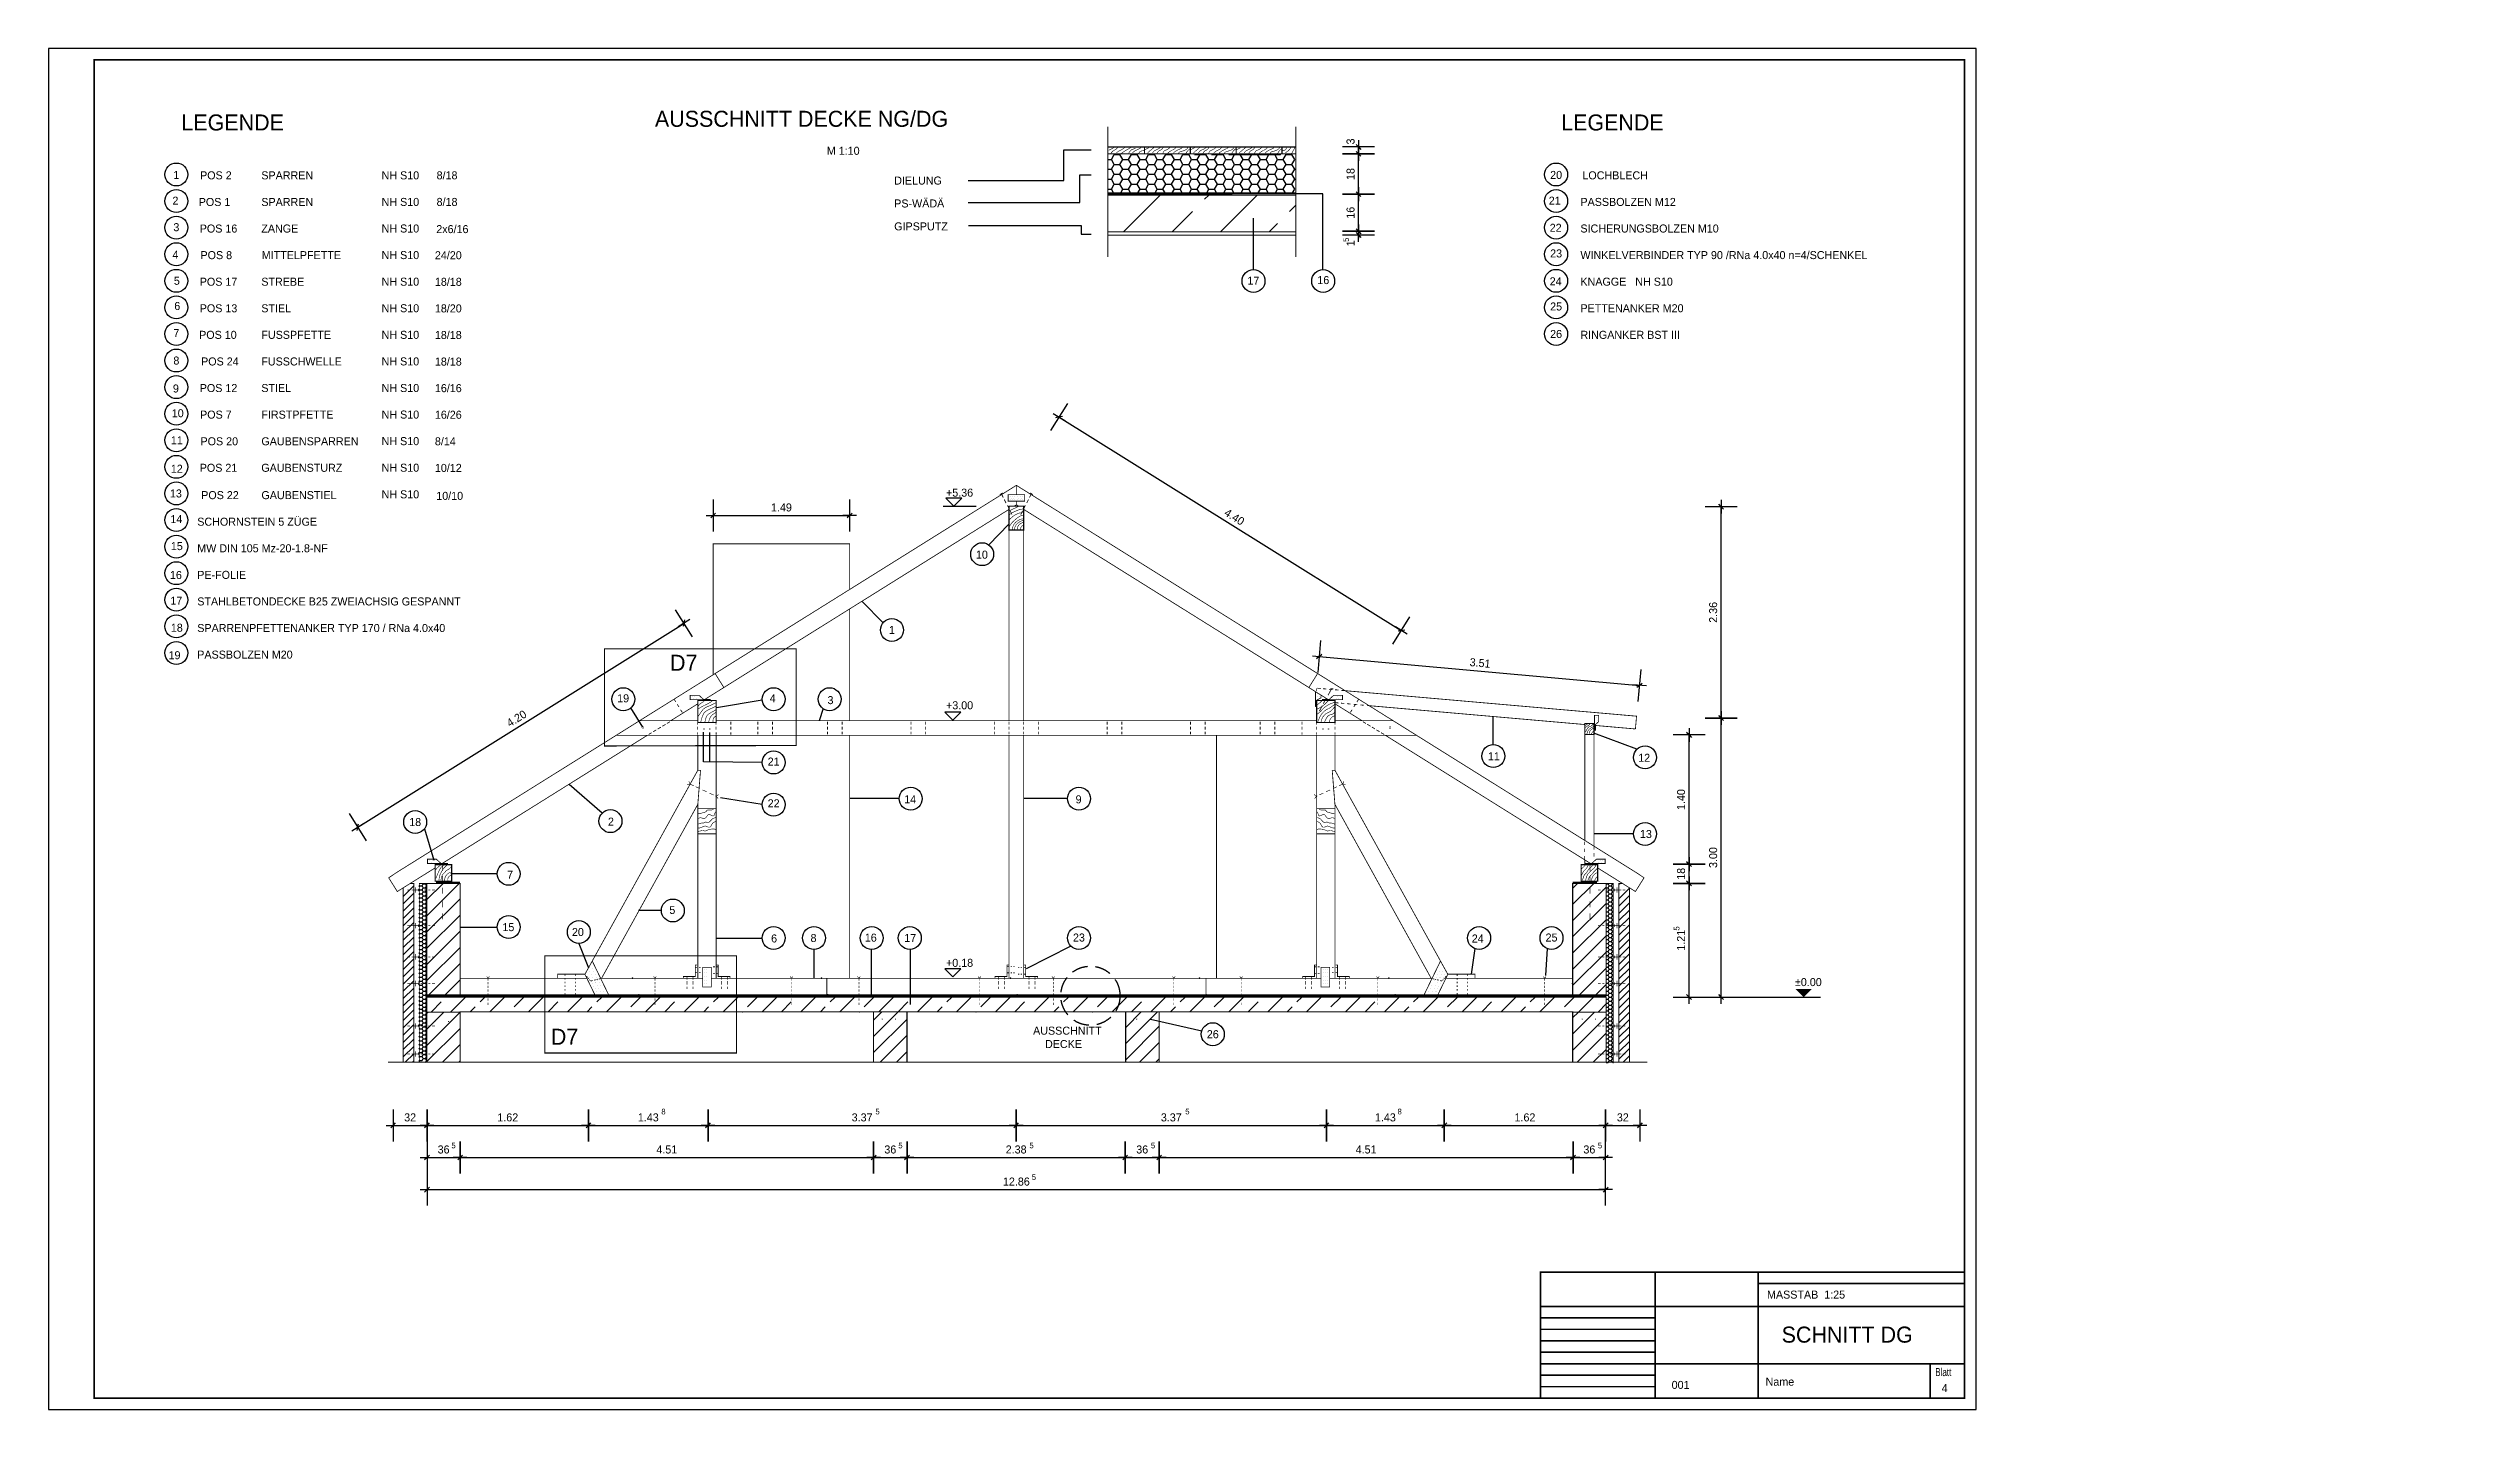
# Model space of a CAD drawing. Extents: x 0 to 26430, y 0 to 14850.
import ezdxf
from ezdxf.enums import TextEntityAlignment as Align

# ---------------------------------------------------------------- set-up
doc = ezdxf.new("R2010")
doc.units = 0
doc.header["$LTSCALE"] = 175
doc.linetypes.add('GESTRICHELT', pattern=[0.75, 0.5, -0.25])
doc.linetypes.add('GESTRICHELTX2', pattern=[1.5, 1, -0.5])
doc.layers.get('0').update_dxf_attribs({"linetype": 'CONTINUOUS'})
doc.layers.get('DEFPOINTS').update_dxf_attribs({"linetype": 'CONTINUOUS'})
for name, color, linetype in [('BEMASSUNG', 7, 'CONTINUOUS'), ('DAEMMUNG', 4, 'CONTINUOUS'), ('DECKEN', 7, 'CONTINUOUS'), ('DETAILS', 7, 'GESTRICHELTX2'), ('DRAHTANKER', 7, 'CONTINUOUS'), ('HOLZ', 5, 'CONTINUOUS'), ('LEGENDE-35', 7, 'CONTINUOUS'), ('LEGENDE-70', 7, 'CONTINUOUS'), ('MAUERWERK', 6, 'CONTINUOUS'), ('PE-FOLIE', 1, 'GESTRICHELTX2'), ('SCHNITTKANTEN', 1, 'GESTRICHELT'), ('SCHORNSTEIN', 1, 'CONTINUOUS'), ('SCHRAFFUR', 2, 'CONTINUOUS')]:
    doc.layers.add(name, color=color, linetype=linetype)
doc.dimstyles.get("Standard").update_dxf_attribs({"dimtxt": 2.5, "dimasz": 2.5, "dimexe": 1.25, "dimexo": 0.625, "dimtad": 1, "dimcen": 2.5, "dimazin": 3, "dimtfac": 1, "dimtmove": 0, "dimatfit": 3})

msp = doc.modelspace()

# ---------------------------------------------------------------- texts
for p in [(14185, 12740), (17790, 5225)]:
    msp.add_text('5', height=62.5, rotation=90).set_placement(p)
at = {"layer": 'BEMASSUNG'}
for s, p in [('26', (16445, 11735)), ('1', (9200, 8505)), ('4', (7900, 7760)), ('3', (8530, 7740)), ('2', (6135, 6415)), ('7', (5035, 5835)), ('5', (6805, 5450)), ('6', (7915, 5140)), ('8', (8345, 5145)), ('26', (12700, 4095))]:
    msp.add_text(s, height=87.5, dxfattribs=at).set_placement(p, align=Align.MIDDLE)
for s, height, p in [('RINGANKER BST III', 87.5, (16710, 11681.828626)), ('+5.36', 87.5, (9790, 9960)), ('+3.00', 87.5, (9790, 7640)), ('+0.18', 87.5, (9790, 4830)), ('%%p0.00', 87.5, (19050, 4620)), ('8', 62.5, (6685, 3220)), ('5', 62.5, (9020, 3220)), ('5', 62.5, (12400, 3220)), ('8', 62.5, (14715, 3220)), ('5', 62.5, (4395, 2850)), ('5', 62.5, (9270, 2850)), ('5', 62.5, (10700, 2850)), ('5', 62.5, (12025, 2850)), ('5', 62.5, (16900, 2850)), ('5', 62.5, (10725, 2505))]:
    msp.add_text(s, height=height, dxfattribs=at).set_placement(p)
at = {"layer": 'DETAILS'}
for s, height, p in [('DIELUNG', 87.5, (9225, 13365)), ('PS-WÄDÄ', 87.5, (9225, 13115)), ('GIPSPUTZ', 87.5, (9225, 12865)), ('D7', 175, (6780, 8060)), ('D7', 175, (5480, 3980)), ('AUSSCHNITT', 87.5, (10740, 4090)), ('    DECKE', 87.5, (10740, 3944.166667)), ('SCHNITT DG', 175, (18905, 730)), ('4', 87.5, (20650, 190))]:
    msp.add_text(s, height=height, dxfattribs=at).set_placement(p)
at = {"layer": 'LEGENDE-35'}
for s, p in [('1', (1395, 13470)), ('POS 2', (1826.00121, 13465.578626)), ('20', (16445, 13470)), ('LOCHBLECH', (17089.166667, 13465.578626)), ('2', (1385, 13190)), ('POS 1', (1811.572324, 13175)), ('21', (16430, 13190)), ('3', (1395, 12900)), ('POS 16', (1855, 12885)), ('22', (16440, 12893.75)), ('4', (1385, 12600)), ('POS 8', (1830.445532, 12595)), ('23', (16445, 12613.75)), ('5', (1400, 12315)), ('POS 17', (1855, 12305)), ('17', (13142.736369, 12316.258045)), ('16', (13905.621261, 12322.647646)), ('24', (16440, 12310)), ('6', (1405, 12040)), ('POS 13', (1855, 12015)), ('25', (16445, 12035)), ('7', (1395, 11745)), ('POS 10', (1848.324039, 11725.470375)), ('8', (1395, 11445)), ('POS 24', (1869.650372, 11435)), ('9', (1390, 11140)), ('POS 12', (1855, 11145)), ('10', (1410, 10870)), ('POS 7', (1826.155657, 10855)), ('11', (1400, 10575)), ('POS 20', (1863.186615, 10563.980592)), ('12', (1400, 10265)), ('POS 21', (1855, 10275)), ('13', (1390, 9995)), ('POS 22', (1870.976972, 9976.669087)), ('14', (1395, 9715)), ('15', (1400, 9420)), ('10', (10181.732386, 9327.133852)), ('16', (1390, 9105)), ('17', (1395, 8825)), ('18', (1400, 8530)), ('19', (1375, 8230)), ('19', (6268.333333, 7760)), ('11', (15765.676243, 7127.393251)), ('12', (17405.349058, 7111.513137)), ('21', (7910, 7070)), ('22', (7910, 6615)), ('14', (9399.154093, 6657.581037)), ('9', (11236.239087, 6657.787448)), ('18', (4000, 6410)), ('13', (17424.414948, 6279.396893)), ('15', (5016.429441, 5262.674713)), ('20', (5775, 5210)), ('16', (8969.566152, 5148.465156)), ('17', (9400, 5145)), ('23', (11240, 5150)), ('24', (15590, 5140)), ('25', (16395, 5150))]:
    msp.add_text(s, height=87.5, dxfattribs=at).set_placement(p, align=Align.MIDDLE)
for s, p in [('SPARREN', (2321.834543, 13421.828626)), ('NH S10', (3633.834543, 13421.828626)), ('8/18', (4233.834543, 13421.828626)), ('SPARREN', (2321.988991, 13131.25)), ('NH S10', (3633.834543, 13131.828626)), ('8/18', (4233.834543, 13131.828626)), ('PASSBOLZEN M12', (16710, 13131.828626)), ('ZANGE', (2321.666667, 12841.25)), ('NH S10', (3633.834543, 12841.828626)), ('2x6/16', (4230, 12835)), ('SICHERUNGSBOLZEN M10', (16710, 12841.828626)), ('MITTELPFETTE', (2326.278865, 12551.25)), ('NH S10', (3633.834543, 12551.828626)), ('24/20', (4215, 12550)), ('WINKELVERBINDER TYP 90 /RNa 4.0x40 n=4/SCHENKEL', (16710, 12551.828626)), ('STREBE', (2321.666667, 12261.25)), ('NH S10', (3633.834543, 12261.828626)), ('18/18', (4215, 12260)), ('KNAGGE   NH S10', (16710, 12261.828626)), ('STIEL', (2321.666667, 11971.25)), ('NH S10', (3633.834543, 11971.828626)), ('18/20', (4215, 11970)), ('PETTENANKER M20', (16710, 11971.828626)), ('FUSSPFETTE', (2322.282372, 11681.720375)), ('NH S10', (3633.834543, 11681.828626)), ('18/18', (4215, 11680)), ('FUSSCHWELLE', (2321.733705, 11391.25)), ('NH S10', (3633.834543, 11391.828626)), ('18/18', (4215, 11390)), ('STIEL', (2321.666667, 11101.25)), ('NH S10', (3633.834543, 11101.828626)), ('16/16', (4215, 11100)), ('FIRSTPFETTE', (2321.988991, 10811.25)), ('NH S10', (3633.834543, 10811.828626)), ('16/26', (4215, 10810)), ('GAUBENSPARREN', (2322.561615, 10520.230592)), ('NH S10', (3633.834543, 10521.828626)), ('8/14', (4215, 10520)), ('GAUBENSTURZ', (2321.666667, 10231.25)), ('NH S10', (3633.834543, 10231.828626)), ('10/12', (4215, 10230)), ('GAUBENSTIEL', (2323.060305, 9932.919087)), ('NH S10', (3633.834543, 9941.828626)), ('10/10', (4230, 9925)), ('SCHORNSTEIN 5 ZÜGE', (1623.060305, 9642.919087)), ('MW DIN 105 Mz-20-1.8-NF', (1623.060305, 9352.919087)), ('PE-FOLIE', (1623.060305, 9062.919087)), ('STAHLBETONDECKE B25 ZWEIACHSIG GESPANNT', (1623.060305, 8772.919087)), ('SPARRENPFETTENANKER TYP 170 / RNa 4.0x40', (1623.060305, 8482.919087)), ('PASSBOLZEN M20', (1623.060305, 8192.919087)), ('MASSTAB  1:25', (18745.266644, 1210.264338)), ('001', (17705, 225)), ('Name', (18730, 260))]:
    msp.add_text(s, height=87.5, dxfattribs=at).set_placement(p)
msp.add_text('17', height=3.189831, rotation=44.985205, dxfattribs=at).set_placement((9391.464211, 5150.720187), align=Align.MIDDLE)
at = {"layer": 'LEGENDE-35', "width": 0.75}
msp.add_text('Blatt', height=87.5, dxfattribs=at).set_placement((20580, 365))
at = {"layer": 'LEGENDE-70'}
for s, height, p in [('LEGENDE', 175, (1450, 13955)), ('AUSSCHNITT DECKE NG/DG', 175, (6615, 13995)), ('LEGENDE', 175, (16500, 13955)), ('M 1:10', 87.5, (8490, 13690))]:
    msp.add_text(s, height=height, dxfattribs=at).set_placement(p)

# ---------------------------------------------------------------- blocks, each defined once
blk = doc.blocks.new('*X3')
at = {"color": 0}
for p, q in [((4178.033008, 5090.900974), (4284.099025, 5196.966991)), ((4337.132034, 5250), (4337.132034, 5250)), ((4384.264069, 5085), (4549.264069, 5250)), ((4601.396103, 5090), (4655.330086, 5143.933983)), ((4708.363094, 5196.966991), (4761.396103, 5250)), ((4813.528137, 5090), (4973.528137, 5250)), ((5025.660171, 5090), (5026.561146, 5090.900974)), ((5079.594154, 5143.933983), (5185.660171, 5250)), ((5237.792206, 5090), (5397.792206, 5250)), ((5450.825214, 5090.900974), (5556.891232, 5196.966991)), ((5609.92424, 5250), (5609.92424, 5250)), ((5662.056275, 5090), (5822.056275, 5250)), ((5874.188309, 5090), (5928.122292, 5143.933983)), ((5981.1553, 5196.966991), (6034.188309, 5250)), ((6086.320344, 5090), (6246.320344, 5250)), ((6298.452378, 5090), (6299.353352, 5090.900974)), ((6352.38636, 5143.933983), (6458.452378, 5250)), ((6510.584412, 5090), (6670.584412, 5250)), ((6723.617421, 5090.900974), (6829.683438, 5196.966991)), ((6934.848481, 5090), (7094.848481, 5250)), ((7146.980515, 5090), (7200.914498, 5143.933983)), ((7253.947506, 5196.966991), (7306.980515, 5250)), ((7359.11255, 5090), (7519.11255, 5250)), ((7571.244584, 5090), (7572.145558, 5090.900974)), ((7625.178567, 5143.933983), (7731.244584, 5250)), ((7783.376618, 5090), (7943.376618, 5250)), ((7996.409627, 5090.900974), (8102.475644, 5196.966991)), ((8207.640687, 5090), (8367.640687, 5250)), ((8419.772721, 5090), (8473.706704, 5143.933983)), ((8526.739713, 5196.966991), (8579.772721, 5250)), ((8631.904756, 5090), (8791.904756, 5250)), ((8844.03679, 5090), (8844.937764, 5090.900974)), ((8897.970773, 5143.933983), (9004.03679, 5250)), ((9056.168825, 5090), (9216.168825, 5250)), ((9269.201833, 5090.900974), (9375.26785, 5196.966991)), ((9480.432893, 5090), (9640.432893, 5250)), ((9692.564927, 5090), (9746.49891, 5143.933983)), ((9799.531919, 5196.966991), (9852.564927, 5250)), ((9904.696962, 5090), (10064.696962, 5250)), ((10116.828996, 5090), (10117.72997, 5090.900974)), ((10170.762979, 5143.933983), (10276.828996, 5250)), ((10328.961031, 5090), (10488.961031, 5250)), ((10541.994039, 5090.900974), (10648.060056, 5196.966991)), ((10753.225099, 5090), (10913.225099, 5250)), ((10965.357133, 5090), (11019.291116, 5143.933983)), ((11072.324125, 5196.966991), (11125.357133, 5250)), ((11177.489168, 5090), (11337.489168, 5250)), ((11389.621202, 5090), (11390.522176, 5090.900974)), ((11443.555185, 5143.933983), (11549.621202, 5250)), ((11601.753237, 5090), (11761.753237, 5250)), ((11814.786245, 5090.900974), (11920.852262, 5196.966991)), ((12026.017306, 5090), (12186.017306, 5250)), ((12238.14934, 5090), (12292.083322, 5143.933983)), ((12345.116331, 5196.966991), (12398.14934, 5250)), ((12450.281374, 5090), (12610.281374, 5250)), ((12662.413408, 5090), (12663.314382, 5090.900974)), ((12716.347391, 5143.933983), (12822.413408, 5250)), ((12874.545443, 5090), (13034.545443, 5250)), ((13087.578451, 5090.900974), (13193.644468, 5196.966991)), ((13298.809512, 5090), (13458.809512, 5250)), ((13510.941546, 5090), (13564.875528, 5143.933983)), ((13617.908537, 5196.966991), (13670.941546, 5250)), ((13723.07358, 5090), (13883.07358, 5250)), ((13935.205614, 5090), (13936.106589, 5090.900974)), ((13989.139597, 5143.933983), (14095.205614, 5250)), ((14147.337649, 5090), (14307.337649, 5250)), ((14360.370657, 5090.900974), (14466.436674, 5196.966991)), ((14571.601718, 5090), (14731.601718, 5250)), ((14783.733752, 5090), (14837.667735, 5143.933983)), ((14890.700743, 5196.966991), (14943.733752, 5250)), ((14995.865787, 5090), (15155.865787, 5250)), ((15207.997821, 5090), (15208.898795, 5090.900974)), ((15261.931803, 5143.933983), (15367.997821, 5250)), ((15420.129855, 5090), (15580.129855, 5250)), ((15633.162863, 5090.900974), (15739.228881, 5196.966991)), ((15844.393924, 5090), (16004.393924, 5250)), ((16056.525958, 5090), (16110.459941, 5143.933983)), ((16163.492949, 5196.966991), (16216.525958, 5250)), ((16268.657993, 5090), (16428.657993, 5250)), ((16480.790027, 5090), (16481.691001, 5090.900974)), ((16534.724009, 5143.933983), (16640.790027, 5250)), ((16687.922061, 5085), (16852.922061, 5250)), ((16905.95507, 5090.900974), (16990, 5174.945905))]:
    blk.add_line(p, q, dxfattribs=at)
blk = doc.blocks.new('MASSHILFSLINIE')
for points in [[(75, 0), (-75, 0)], [(0, 0), (-26.516504, -26.516504)], [(0, -175), (0, 175)], [(0, 0), (26.516504, 26.516504)]]:
    blk.add_lwpolyline(points)
blk = doc.blocks.new('*D4')
at = {"color": 0, "linetype": 'BYBLOCK'}
blk.add_line((3761, 3850), (4129, 3850), dxfattribs=at)
at = {"layer": 'DEFPOINTS', "color": 0, "linetype": 'BYBLOCK'}
for p in [(4130, 3850), (3760, 3650), (4130, 3650)]:
    blk.add_point(p, dxfattribs=at)
at = {"color": 0, "linetype": 'BYBLOCK', "rotation": 180}
blk.add_blockref('MASSHILFSLINIE', (3760, 3850), dxfattribs=at)
at = {"color": 0, "linetype": 'BYBLOCK'}
blk.add_blockref('MASSHILFSLINIE', (4130, 3850), dxfattribs=at)
blk.add_text('32', height=87.5, dxfattribs=at).set_placement((3945, 3937.5), align=Align.MIDDLE_CENTER)
blk = doc.blocks.new('*D8')
at = {"color": 0, "linetype": 'BYBLOCK'}
blk.add_line((4131, 3850), (5889, 3850), dxfattribs=at)
at = {"layer": 'DEFPOINTS', "color": 0, "linetype": 'BYBLOCK'}
for p in [(5890, 3860), (5890, 3850), (4130, 3650)]:
    blk.add_point(p, dxfattribs=at)
at = {"color": 0, "linetype": 'BYBLOCK', "rotation": 180}
blk.add_blockref('MASSHILFSLINIE', (4130, 3850), dxfattribs=at)
at = {"color": 0, "linetype": 'BYBLOCK'}
blk.add_blockref('MASSHILFSLINIE', (5890, 3850), dxfattribs=at)
blk.add_text('1.62', height=87.5, dxfattribs=at).set_placement((5010, 3937.5), align=Align.MIDDLE_CENTER)
blk = doc.blocks.new('*D11')
at = {"color": 0, "linetype": 'BYBLOCK'}
blk.add_line((5891, 3850), (7194, 3850), dxfattribs=at)
at = {"layer": 'DEFPOINTS', "color": 0, "linetype": 'BYBLOCK'}
for p in [(5890, 3860), (7195, 3855), (7195, 3850)]:
    blk.add_point(p, dxfattribs=at)
at = {"color": 0, "linetype": 'BYBLOCK', "rotation": 180}
blk.add_blockref('MASSHILFSLINIE', (5890, 3850), dxfattribs=at)
at = {"color": 0, "linetype": 'BYBLOCK'}
blk.add_blockref('MASSHILFSLINIE', (7195, 3850), dxfattribs=at)
blk.add_text('1.43', height=87.5, dxfattribs=at).set_placement((6542.5, 3937.5), align=Align.MIDDLE_CENTER)
blk = doc.blocks.new('*D5')
at = {"color": 0, "linetype": 'BYBLOCK'}
blk.add_line((7196, 3850), (10554, 3850), dxfattribs=at)
at = {"layer": 'DEFPOINTS', "color": 0, "linetype": 'BYBLOCK'}
for p in [(10555, 4205), (7195, 3855), (10555, 3850)]:
    blk.add_point(p, dxfattribs=at)
at = {"color": 0, "linetype": 'BYBLOCK', "rotation": 180}
blk.add_blockref('MASSHILFSLINIE', (7195, 3850), dxfattribs=at)
at = {"color": 0, "linetype": 'BYBLOCK'}
blk.add_blockref('MASSHILFSLINIE', (10555, 3850), dxfattribs=at)
blk.add_text('3.37', height=87.5, dxfattribs=at).set_placement((8875, 3937.5), align=Align.MIDDLE_CENTER)
blk = doc.blocks.new('*D6')
at = {"color": 0, "linetype": 'BYBLOCK'}
blk.add_line((10556, 3850), (13939, 3850), dxfattribs=at)
at = {"layer": 'DEFPOINTS', "color": 0, "linetype": 'BYBLOCK'}
for p in [(13940, 4365), (10555, 4205), (13940, 3850)]:
    blk.add_point(p, dxfattribs=at)
at = {"color": 0, "linetype": 'BYBLOCK', "rotation": 180}
blk.add_blockref('MASSHILFSLINIE', (10555, 3850), dxfattribs=at)
at = {"color": 0, "linetype": 'BYBLOCK'}
blk.add_blockref('MASSHILFSLINIE', (13940, 3850), dxfattribs=at)
blk.add_text('3.37', height=87.5, dxfattribs=at).set_placement((12247.5, 3937.5), align=Align.MIDDLE_CENTER)
blk = doc.blocks.new('*D10')
at = {"color": 0, "linetype": 'BYBLOCK'}
blk.add_line((13941, 3850), (15224, 3850), dxfattribs=at)
at = {"layer": 'DEFPOINTS', "color": 0, "linetype": 'BYBLOCK'}
for p in [(13940, 4365), (15225, 4035), (15225, 3850)]:
    blk.add_point(p, dxfattribs=at)
at = {"color": 0, "linetype": 'BYBLOCK', "rotation": 180}
blk.add_blockref('MASSHILFSLINIE', (13940, 3850), dxfattribs=at)
at = {"color": 0, "linetype": 'BYBLOCK'}
blk.add_blockref('MASSHILFSLINIE', (15225, 3850), dxfattribs=at)
blk.add_text('1.43', height=87.5, dxfattribs=at).set_placement((14582.5, 3937.5), align=Align.MIDDLE_CENTER)
blk = doc.blocks.new('*D9')
at = {"color": 0, "linetype": 'BYBLOCK'}
blk.add_line((15226, 3850), (16984, 3850), dxfattribs=at)
at = {"layer": 'DEFPOINTS', "color": 0, "linetype": 'BYBLOCK'}
for p in [(15225, 4035), (16985, 3850), (16985, 3840)]:
    blk.add_point(p, dxfattribs=at)
at = {"color": 0, "linetype": 'BYBLOCK', "rotation": 180}
blk.add_blockref('MASSHILFSLINIE', (15225, 3850), dxfattribs=at)
at = {"color": 0, "linetype": 'BYBLOCK'}
blk.add_blockref('MASSHILFSLINIE', (16985, 3850), dxfattribs=at)
blk.add_text('1.62', height=87.5, dxfattribs=at).set_placement((16105, 3937.5), align=Align.MIDDLE_CENTER)
blk = doc.blocks.new('*D7')
at = {"color": 0, "linetype": 'BYBLOCK'}
blk.add_line((16986, 3850), (17359, 3850), dxfattribs=at)
at = {"layer": 'DEFPOINTS', "color": 0, "linetype": 'BYBLOCK'}
for p in [(17360, 4775), (16985, 3840), (17360, 3850)]:
    blk.add_point(p, dxfattribs=at)
at = {"color": 0, "linetype": 'BYBLOCK', "rotation": 180}
blk.add_blockref('MASSHILFSLINIE', (16985, 3850), dxfattribs=at)
at = {"color": 0, "linetype": 'BYBLOCK'}
blk.add_blockref('MASSHILFSLINIE', (17360, 3850), dxfattribs=at)
blk.add_text('32', height=87.5, dxfattribs=at).set_placement((17172.5, 3937.5), align=Align.MIDDLE_CENTER)
blk = doc.blocks.new('*D12')
at = {"color": 0, "linetype": 'BYBLOCK'}
blk.add_line((4131, 3500), (4489, 3500), dxfattribs=at)
at = {"layer": 'DEFPOINTS', "color": 0, "linetype": 'BYBLOCK'}
for p in [(4490, 3500), (4130, 2270), (4490, 2270)]:
    blk.add_point(p, dxfattribs=at)
at = {"color": 0, "linetype": 'BYBLOCK', "rotation": 180}
blk.add_blockref('MASSHILFSLINIE', (4130, 3500), dxfattribs=at)
at = {"color": 0, "linetype": 'BYBLOCK'}
blk.add_blockref('MASSHILFSLINIE', (4490, 3500), dxfattribs=at)
blk.add_text('36', height=87.5, dxfattribs=at).set_placement((4310, 3587.5), align=Align.MIDDLE_CENTER)
blk = doc.blocks.new('*D13')
at = {"color": 0, "linetype": 'BYBLOCK'}
blk.add_line((4491, 3500), (8999, 3500), dxfattribs=at)
at = {"layer": 'DEFPOINTS', "color": 0, "linetype": 'BYBLOCK'}
for p in [(9000, 3500), (9000, 2625), (4490, 2270)]:
    blk.add_point(p, dxfattribs=at)
at = {"color": 0, "linetype": 'BYBLOCK', "rotation": 180}
blk.add_blockref('MASSHILFSLINIE', (4490, 3500), dxfattribs=at)
at = {"color": 0, "linetype": 'BYBLOCK'}
blk.add_blockref('MASSHILFSLINIE', (9000, 3500), dxfattribs=at)
blk.add_text('4.51', height=87.5, dxfattribs=at).set_placement((6745, 3587.5), align=Align.MIDDLE_CENTER)
blk = doc.blocks.new('*D14')
at = {"color": 0, "linetype": 'BYBLOCK'}
blk.add_line((9001, 3500), (9364, 3500), dxfattribs=at)
at = {"layer": 'DEFPOINTS', "color": 0, "linetype": 'BYBLOCK'}
for p in [(9365, 3500), (9365, 3175), (9000, 2625)]:
    blk.add_point(p, dxfattribs=at)
at = {"color": 0, "linetype": 'BYBLOCK', "rotation": 180}
blk.add_blockref('MASSHILFSLINIE', (9000, 3500), dxfattribs=at)
at = {"color": 0, "linetype": 'BYBLOCK'}
blk.add_blockref('MASSHILFSLINIE', (9365, 3500), dxfattribs=at)
blk.add_text('36', height=87.5, dxfattribs=at).set_placement((9182.5, 3587.5), align=Align.MIDDLE_CENTER)
blk = doc.blocks.new('*D15')
at = {"color": 0, "linetype": 'BYBLOCK'}
blk.add_line((9366, 3500), (11744, 3500), dxfattribs=at)
at = {"layer": 'DEFPOINTS', "color": 0, "linetype": 'BYBLOCK'}
for p in [(11745, 3620), (11745, 3500), (9365, 3175)]:
    blk.add_point(p, dxfattribs=at)
at = {"color": 0, "linetype": 'BYBLOCK', "rotation": 180}
blk.add_blockref('MASSHILFSLINIE', (9365, 3500), dxfattribs=at)
at = {"color": 0, "linetype": 'BYBLOCK'}
blk.add_blockref('MASSHILFSLINIE', (11745, 3500), dxfattribs=at)
blk.add_text('2.38', height=87.5, dxfattribs=at).set_placement((10555, 3587.5), align=Align.MIDDLE_CENTER)
blk = doc.blocks.new('*D16')
at = {"color": 0, "linetype": 'BYBLOCK'}
blk.add_line((11746, 3500), (12114, 3500), dxfattribs=at)
at = {"layer": 'DEFPOINTS', "color": 0, "linetype": 'BYBLOCK'}
for p in [(11745, 3620), (12115, 3515), (12115, 3500)]:
    blk.add_point(p, dxfattribs=at)
at = {"color": 0, "linetype": 'BYBLOCK', "rotation": 180}
blk.add_blockref('MASSHILFSLINIE', (11745, 3500), dxfattribs=at)
at = {"color": 0, "linetype": 'BYBLOCK'}
blk.add_blockref('MASSHILFSLINIE', (12115, 3500), dxfattribs=at)
blk.add_text('36', height=87.5, dxfattribs=at).set_placement((11930, 3587.5), align=Align.MIDDLE_CENTER)
blk = doc.blocks.new('*D17')
at = {"color": 0, "linetype": 'BYBLOCK'}
blk.add_line((12116, 3500), (16629, 3500), dxfattribs=at)
at = {"layer": 'DEFPOINTS', "color": 0, "linetype": 'BYBLOCK'}
for p in [(12115, 3515), (16630, 3675), (16630, 3500)]:
    blk.add_point(p, dxfattribs=at)
at = {"color": 0, "linetype": 'BYBLOCK', "rotation": 180}
blk.add_blockref('MASSHILFSLINIE', (12115, 3500), dxfattribs=at)
at = {"color": 0, "linetype": 'BYBLOCK'}
blk.add_blockref('MASSHILFSLINIE', (16630, 3500), dxfattribs=at)
blk.add_text('4.51', height=87.5, dxfattribs=at).set_placement((14372.5, 3587.5), align=Align.MIDDLE_CENTER)
blk = doc.blocks.new('*D18')
at = {"color": 0, "linetype": 'BYBLOCK'}
blk.add_line((16631, 3500), (16984, 3500), dxfattribs=at)
at = {"layer": 'DEFPOINTS', "color": 0, "linetype": 'BYBLOCK'}
for p in [(16630, 3675), (16985, 3525), (16985, 3500)]:
    blk.add_point(p, dxfattribs=at)
at = {"color": 0, "linetype": 'BYBLOCK', "rotation": 180}
blk.add_blockref('MASSHILFSLINIE', (16630, 3500), dxfattribs=at)
at = {"color": 0, "linetype": 'BYBLOCK'}
blk.add_blockref('MASSHILFSLINIE', (16985, 3500), dxfattribs=at)
blk.add_text('36', height=87.5, dxfattribs=at).set_placement((16807.5, 3587.5), align=Align.MIDDLE_CENTER)
blk = doc.blocks.new('*D19')
at = {"color": 0, "linetype": 'BYBLOCK'}
blk.add_line((4131, 3150), (16984, 3150), dxfattribs=at)
at = {"layer": 'DEFPOINTS', "color": 0, "linetype": 'BYBLOCK'}
for p in [(16985, 3150), (4130, 2890), (16985, 2890)]:
    blk.add_point(p, dxfattribs=at)
at = {"color": 0, "linetype": 'BYBLOCK', "rotation": 180}
blk.add_blockref('MASSHILFSLINIE', (4130, 3150), dxfattribs=at)
at = {"color": 0, "linetype": 'BYBLOCK'}
blk.add_blockref('MASSHILFSLINIE', (16985, 3150), dxfattribs=at)
blk.add_text('12.86', height=87.5, dxfattribs=at).set_placement((10557.5, 3237.5), align=Align.MIDDLE_CENTER)
blk = doc.blocks.new('*D21')
at = {"color": 0, "linetype": 'BYBLOCK'}
blk.add_line((2375, 5256), (2375, 8299), dxfattribs=at)
at = {"layer": 'DEFPOINTS', "color": 0, "linetype": 'BYBLOCK'}
for p in [(1140, 8300), (2375, 8300), (1140, 5255)]:
    blk.add_point(p, dxfattribs=at)
at = {"color": 0, "linetype": 'BYBLOCK'}
for p, rotation in [((2375, 8300), 90), ((2375, 5255), 270)]:
    blk.add_blockref('MASSHILFSLINIE', p, dxfattribs=dict(at, rotation=rotation))
blk.add_text('3.00', height=87.5, rotation=90, dxfattribs=at).set_placement((2287.5, 6777.5), align=Align.MIDDLE_CENTER)
blk = doc.blocks.new('*D22')
at = {"color": 0, "linetype": 'BYBLOCK'}
blk.add_line((2375, 8301), (2375, 10604), dxfattribs=at)
at = {"layer": 'DEFPOINTS', "color": 0, "linetype": 'BYBLOCK'}
for p in [(2375, 10605), (10560, 10605), (1140, 8300)]:
    blk.add_point(p, dxfattribs=at)
at = {"color": 0, "linetype": 'BYBLOCK'}
for p, rotation in [((2375, 10605), 90), ((2375, 8300), 270)]:
    blk.add_blockref('MASSHILFSLINIE', p, dxfattribs=dict(at, rotation=rotation))
blk.add_text('2.36', height=87.5, rotation=90, dxfattribs=at).set_placement((2287.5, 9452.5), align=Align.MIDDLE_CENTER)
blk = doc.blocks.new('*D23')
at = {"color": 0, "linetype": 'BYBLOCK'}
blk.add_line((7251, 10505), (8739, 10505), dxfattribs=at)
at = {"layer": 'DEFPOINTS', "color": 0, "linetype": 'BYBLOCK'}
for p in [(8740, 10505), (7250, 10195), (8740, 10195)]:
    blk.add_point(p, dxfattribs=at)
at = {"color": 0, "linetype": 'BYBLOCK', "rotation": 180}
blk.add_blockref('MASSHILFSLINIE', (7250, 10505), dxfattribs=at)
at = {"color": 0, "linetype": 'BYBLOCK'}
blk.add_blockref('MASSHILFSLINIE', (8740, 10505), dxfattribs=at)
blk.add_text('1.49', height=87.5, dxfattribs=at).set_placement((7995, 10592.5), align=Align.MIDDLE_CENTER)
blk = doc.blocks.new('*D24')
at = {"color": 0, "linetype": 'BYBLOCK'}
blk.add_line((3373.151369, 7103.844606), (6931.455372, 9327.784608), dxfattribs=at)
at = {"layer": 'DEFPOINTS', "color": 0, "linetype": 'BYBLOCK'}
for p in [(6932.303371, 9328.314607), (7275, 8780), (3715, 6555)]:
    blk.add_point(p, dxfattribs=at)
at = {"color": 0, "linetype": 'BYBLOCK'}
for p, rotation in [((6932.303371, 9328.314607), 32.005383), ((3372.303371, 7103.314607), 212.005383)]:
    blk.add_blockref('MASSHILFSLINIE', p, dxfattribs=dict(at, rotation=rotation))
blk.add_text('4.20', height=87.5, rotation=32.005383, dxfattribs=at).set_placement((5105.928464, 8290.014458), align=Align.MIDDLE_CENTER)
blk = doc.blocks.new('*D25')
at = {"color": 0, "linetype": 'BYBLOCK'}
blk.add_line((11023.279211, 11578.764241), (14756.582322, 9249.822809), dxfattribs=at)
at = {"layer": 'DEFPOINTS', "color": 0, "linetype": 'BYBLOCK'}
for p in [(10555, 10830), (14757.430766, 9249.293525), (14290, 8500)]:
    blk.add_point(p, dxfattribs=at)
at = {"color": 0, "linetype": 'BYBLOCK'}
for p, rotation in [((11022.430766, 11579.293525), 148.042904), ((14757.430766, 9249.293525), 328.042904)]:
    blk.add_blockref('MASSHILFSLINIE', p, dxfattribs=dict(at, rotation=rotation))
blk.add_text('4.40', height=87.5, rotation=328.042904, dxfattribs=at).set_placement((12936.243124, 10488.532433), align=Align.MIDDLE_CENTER)
blk = doc.blocks.new('*D26')
at = {"color": 0, "linetype": 'BYBLOCK'}
blk.add_line((13861.722804, 8965.83185), (17354.730878, 8651.01138), dxfattribs=at)
at = {"layer": 'DEFPOINTS', "color": 0, "linetype": 'BYBLOCK'}
for p in [(13830, 8625), (17355.726841, 8650.921615), (17325, 8310)]:
    blk.add_point(p, dxfattribs=at)
at = {"color": 0, "linetype": 'BYBLOCK'}
for p, rotation in [((13860.726841, 8965.921615), 174.849918), ((17355.726841, 8650.921615), 354.849918)]:
    blk.add_blockref('MASSHILFSLINIE', p, dxfattribs=dict(at, rotation=rotation))
blk.add_text('3.51', height=87.5, rotation=354.849918, dxfattribs=at).set_placement((15616.08127, 8895.568376), align=Align.MIDDLE_CENTER)
blk = doc.blocks.new('HOEHE')
blk.add_lwpolyline([(0.019553, 0.17035), (87.539037, 87.845238), (-87.890695, 87.845238)], close=True)
blk = doc.blocks.new('*D28')
at = {"color": 0, "linetype": 'BYBLOCK'}
blk.add_line((18125, 4501), (18125, 5739), dxfattribs=at)
at = {"layer": 'DEFPOINTS', "color": 0, "linetype": 'BYBLOCK'}
for p in [(16970, 5740), (18125, 5740), (16970, 4500)]:
    blk.add_point(p, dxfattribs=at)
at = {"color": 0, "linetype": 'BYBLOCK'}
for p, rotation in [((18125, 5740), 90), ((18125, 4500), 270)]:
    blk.add_blockref('MASSHILFSLINIE', p, dxfattribs=dict(at, rotation=rotation))
blk.add_text('1.21', height=87.5, rotation=90, dxfattribs=at).set_placement((18037.5, 5120), align=Align.MIDDLE_CENTER)
blk = doc.blocks.new('*D29')
at = {"color": 0, "linetype": 'BYBLOCK'}
blk.add_line((18125, 5741), (18125, 5949), dxfattribs=at)
at = {"layer": 'DEFPOINTS', "color": 0, "linetype": 'BYBLOCK'}
for p in [(18120, 5950), (18125, 5950), (16970, 5740)]:
    blk.add_point(p, dxfattribs=at)
at = {"color": 0, "linetype": 'BYBLOCK'}
for p, rotation in [((18125, 5950), 90), ((18125, 5740), 270)]:
    blk.add_blockref('MASSHILFSLINIE', p, dxfattribs=dict(at, rotation=rotation))
blk.add_text('18', height=87.5, rotation=90, dxfattribs=at).set_placement((18037.5, 5845), align=Align.MIDDLE_CENTER)
blk = doc.blocks.new('*D30')
at = {"color": 0, "linetype": 'BYBLOCK'}
blk.add_line((18125, 5951), (18125, 7359), dxfattribs=at)
at = {"layer": 'DEFPOINTS', "color": 0, "linetype": 'BYBLOCK'}
for p in [(16855, 7360), (18125, 7360), (18120, 5950)]:
    blk.add_point(p, dxfattribs=at)
at = {"color": 0, "linetype": 'BYBLOCK'}
for p, rotation in [((18125, 7360), 90), ((18125, 5950), 270)]:
    blk.add_blockref('MASSHILFSLINIE', p, dxfattribs=dict(at, rotation=rotation))
blk.add_text('1.40', height=87.5, rotation=90, dxfattribs=at).set_placement((18037.5, 6655), align=Align.MIDDLE_CENTER)
blk = doc.blocks.new('*D34')
at = {"color": 0, "linetype": 'BYBLOCK'}
blk.add_line((14290, 12816), (14290, 12854), dxfattribs=at)
at = {"layer": 'DEFPOINTS', "color": 0, "linetype": 'BYBLOCK'}
for p in [(13590, 12855), (13590, 12815), (14290, 12855)]:
    blk.add_point(p, dxfattribs=at)
at = {"color": 0, "linetype": 'BYBLOCK'}
for p, rotation in [((14290, 12855), 90), ((14290, 12815), 270)]:
    blk.add_blockref('MASSHILFSLINIE', p, dxfattribs=dict(at, rotation=rotation))
blk.add_text('1', height=87.5, rotation=90, dxfattribs=at).set_placement((14202.5, 12725), align=Align.MIDDLE_CENTER)
blk = doc.blocks.new('*D31')
at = {"color": 0, "linetype": 'BYBLOCK'}
blk.add_line((14290, 12856), (14290, 13259), dxfattribs=at)
at = {"layer": 'DEFPOINTS', "color": 0, "linetype": 'BYBLOCK'}
for p in [(13560, 13260), (14290, 13260), (13590, 12855)]:
    blk.add_point(p, dxfattribs=at)
at = {"color": 0, "linetype": 'BYBLOCK'}
for p, rotation in [((14290, 13260), 90), ((14290, 12855), 270)]:
    blk.add_blockref('MASSHILFSLINIE', p, dxfattribs=dict(at, rotation=rotation))
blk.add_text('16', height=87.5, rotation=90, dxfattribs=at).set_placement((14202.5, 13057.5), align=Align.MIDDLE_CENTER)
blk = doc.blocks.new('*D32')
at = {"color": 0, "linetype": 'BYBLOCK'}
blk.add_line((14290, 13261), (14290, 13699), dxfattribs=at)
at = {"layer": 'DEFPOINTS', "color": 0, "linetype": 'BYBLOCK'}
for p in [(13580, 13700), (14290, 13700), (13560, 13260)]:
    blk.add_point(p, dxfattribs=at)
at = {"color": 0, "linetype": 'BYBLOCK'}
for p, rotation in [((14290, 13700), 90), ((14290, 13260), 270)]:
    blk.add_blockref('MASSHILFSLINIE', p, dxfattribs=dict(at, rotation=rotation))
blk.add_text('18', height=87.5, rotation=90, dxfattribs=at).set_placement((14202.5, 13480), align=Align.MIDDLE_CENTER)
blk = doc.blocks.new('*D33')
at = {"color": 0, "linetype": 'BYBLOCK'}
blk.add_line((14290, 13701), (14290, 13774), dxfattribs=at)
at = {"layer": 'DEFPOINTS', "color": 0, "linetype": 'BYBLOCK'}
for p in [(13590, 13775), (14290, 13775), (13580, 13700)]:
    blk.add_point(p, dxfattribs=at)
at = {"color": 0, "linetype": 'BYBLOCK'}
for p, rotation in [((14290, 13775), 90), ((14290, 13700), 270)]:
    blk.add_blockref('MASSHILFSLINIE', p, dxfattribs=dict(at, rotation=rotation))
blk.add_text('3', height=87.5, rotation=90, dxfattribs=at).set_placement((14202.5, 13835), align=Align.MIDDLE_CENTER)
blk = doc.blocks.new('DREIECK')
blk.add_lwpolyline([(0, 0, 0, 175, 0), (0, 87.5, 175, 175, 0)], format="xyseb")

# ---------------------------------------------------------------- dimensions: what is measured, and where the dimension line sits
for base, p1, p2, text, picture, middle in [((14290, 13700), (13560, 13260), (13580, 13700), '18', '*D32', (14202.5, 13480)), ((14290, 13260), (13590, 12855), (13560, 13260), '16', '*D31', (14202.5, 13057.5))]:
    dim = msp.add_linear_dim(base=base, p1=p1, p2=p2, angle=90, text=text, dimstyle='Standard')
    dim.commit()
    dim.dimension.update_dxf_attribs({"geometry": picture, "text_midpoint": middle})
for base, p1, p2, text, picture, middle in [((14290, 13775), (13580, 13700), (13590, 13775), '3', '*D33', (14202.5, 13835)), ((14290, 12855), (13590, 12815), (13590, 12855), '1', '*D34', (14202.5, 12725))]:
    dim = msp.add_linear_dim(base=base, p1=p1, p2=p2, angle=90, text=text, dimstyle='Standard')
    dim.commit()
    dim.dimension.update_dxf_attribs({"geometry": picture, "text_midpoint": middle, "dimtype": 128})
for base, p1, p2, text, picture, middle in [((17895, 7360), (17890, 5950), (16625, 7360), '1.40', '*D30', (17807.5, 6655)), ((17895, 5950), (16740, 5740), (17890, 5950), '18', '*D29', (17807.5, 5845)), ((17895, 5740), (16740, 4500), (16740, 5740), '1.21', '*D28', (17807.5, 5120))]:
    dim = msp.add_linear_dim(base=base, p1=p1, p2=p2, angle=90, text=text, dimstyle='Standard')
    dim.commit()
    dim.dimension.update_dxf_attribs({"geometry": picture, "text_midpoint": middle, "insert": (-230, 0)})
at = {"layer": 'BEMASSUNG'}
for base, p1, p2, text, picture, middle in [((17360, 3100), (16985, 3090), (17360, 4025), '32', '*D7', (17172.5, 3187.5)), ((10555, 3100), (7195, 3105), (10555, 3455), '3.37', '*D5', (8875, 3187.5)), ((13940, 3100), (10555, 3455), (13940, 3615), '3.37', '*D6', (12247.5, 3187.5)), ((15225, 3100), (13940, 3615), (15225, 3285), '1.43', '*D10', (14582.5, 3187.5)), ((4130, 3100), (3760, 2900), (4130, 2900), '32', '*D4', (3945, 3187.5)), ((5890, 3100), (4130, 2900), (5890, 3110), '1.62', '*D8', (5010, 3187.5)), ((7195, 3100), (5890, 3110), (7195, 3105), '1.43', '*D11', (6542.5, 3187.5)), ((16985, 3100), (15225, 3285), (16985, 3090), '1.62', '*D9', (16105, 3187.5)), ((4490, 2750), (4130, 1520), (4490, 1520), '36', '*D12', (4310, 2837.5)), ((9000, 2750), (4490, 1520), (9000, 1875), '4.51', '*D13', (6745, 2837.5)), ((9365, 2750), (9000, 1875), (9365, 2425), '36', '*D14', (9182.5, 2837.5)), ((11745, 2750), (9365, 2425), (11745, 2870), '2.38', '*D15', (10555, 2837.5)), ((12115, 2750), (11745, 2870), (12115, 2765), '36', '*D16', (11930, 2837.5)), ((16630, 2750), (12115, 2765), (16630, 2925), '4.51', '*D17', (14372.5, 2837.5)), ((16985, 2750), (16630, 2925), (16985, 2775), '36', '*D18', (16807.5, 2837.5)), ((16985, 2400), (4130, 2140), (16985, 2140), '12.86', '*D19', (10557.5, 2487.5))]:
    dim = msp.add_linear_dim(base=base, p1=p1, p2=p2, text=text, dimstyle='Standard', dxfattribs=at)
    dim.commit()
    dim.dimension.update_dxf_attribs({"geometry": picture, "text_midpoint": middle, "insert": (0, -750)})
at = {"layer": 'LEGENDE-35'}
for p1, p2, distance, text, picture, middle in [((10555, 10080), (14290, 7750), 883.137763, '4.40', '*D25', (12936.243124, 9738.532433)), ((3715, 5805), (7275, 8030), 646.598707, '4.20', '*D24', (5105.928464, 7540.014458)), ((13830, 7875), (17325, 7560), 342.3035, '3.51', '*D26', (15616.08127, 8145.568376))]:
    dim = msp.add_aligned_dim(p1=p1, p2=p2, distance=distance, text=text, dimstyle='Standard', dxfattribs=at)
    dim.commit()
    dim.dimension.update_dxf_attribs({"geometry": picture, "text_midpoint": middle, "insert": (0, -750)})
dim = msp.add_linear_dim(base=(8740, 9755), p1=(7250, 9445), p2=(8740, 9445), text='1.49', dimstyle='Standard', dxfattribs=at)
dim.commit()
dim.dimension.update_dxf_attribs({"geometry": '*D23', "text_midpoint": (7995, 9842.5), "insert": (0, -750)})
for base, p1, p2, text, picture, middle in [((18245, 9850), (17010, 7545), (26430, 9850), '2.36', '*D22', (18157.5, 8697.5)), ((18245, 7545), (17010, 4500), (17010, 7545), '3.00', '*D21', (18157.5, 6022.5))]:
    dim = msp.add_linear_dim(base=base, p1=p1, p2=p2, angle=90, text=text, dimstyle='Standard', dxfattribs=at)
    dim.commit()
    dim.dimension.update_dxf_attribs({"geometry": picture, "text_midpoint": middle, "insert": (15870, -755)})

# ---------------------------------------------------------------- linework, layer by layer
at = {"color": 0}
for p, q in [((11555, 13639.621063), (11593.75, 13639.621063)), ((11555, 13531.367888), (11593.75, 13531.367888)), ((11624.99996, 13585.494488), (11593.74996, 13639.621076)), ((11624.99996, 13477.241313), (11593.74996, 13531.367901)), ((11593.749991, 13639.621104), (11624.999991, 13693.747692)), ((11593.749991, 13531.367929), (11624.999991, 13585.494517)), ((11624.999959, 13693.747663), (11621.390171, 13700)), ((11625, 13693.74765), (11687.5, 13693.74765)), ((11625, 13585.494475), (11687.5, 13585.494475)), ((11718.749959, 13639.621076), (11687.499959, 13693.747663)), ((11718.749959, 13531.3679), (11687.499959, 13585.494488)), ((11687.499991, 13693.747692), (11691.109763, 13700)), ((11687.499991, 13585.494517), (11718.749991, 13639.621104)), ((11687.499991, 13477.241341), (11718.749991, 13531.367929)), ((11718.75, 13639.621063), (11781.25, 13639.621063)), ((11718.75, 13531.367888), (11781.25, 13531.367888)), ((11812.499959, 13585.494488), (11781.249959, 13639.621076)), ((11812.499959, 13477.241312), (11781.249959, 13531.3679)), ((11781.249991, 13639.621104), (11812.499991, 13693.747692)), ((11781.249991, 13531.367929), (11812.499991, 13585.494517)), ((11812.499959, 13693.747663), (11808.89017, 13700)), ((11812.5, 13693.74765), (11875, 13693.74765)), ((11812.5, 13585.494475), (11875, 13585.494475)), ((11906.249959, 13639.621075), (11874.999959, 13693.747663)), ((11906.249959, 13531.3679), (11874.999959, 13585.494488)), ((11874.99999, 13585.494517), (11906.24999, 13639.621105)), ((11874.99999, 13477.241342), (11906.24999, 13531.367929)), ((11874.999991, 13693.747692), (11878.609762, 13700)), ((11906.25, 13639.621063), (11968.75, 13639.621063)), ((11906.25, 13531.367888), (11968.75, 13531.367888)), ((11999.999958, 13585.494487), (11968.749958, 13639.621075)), ((11999.999959, 13477.241312), (11968.749959, 13531.3679)), ((11968.74999, 13639.621105), (11999.99999, 13693.747693)), ((11968.74999, 13531.367929), (11999.99999, 13585.494517)), ((11999.999958, 13693.747663), (11996.39017, 13700)), ((12000, 13693.74765), (12062.5, 13693.74765)), ((12000, 13585.494475), (12062.5, 13585.494475)), ((12093.749958, 13639.621075), (12062.499958, 13693.747663)), ((12093.749958, 13531.3679), (12062.499958, 13585.494487)), ((12062.49999, 13693.747693), (12066.109761, 13700)), ((12062.49999, 13585.494517), (12093.74999, 13639.621105)), ((12062.49999, 13477.241342), (12093.74999, 13531.36793)), ((12093.75, 13639.621063), (12156.25, 13639.621063)), ((12093.75, 13531.367888), (12156.25, 13531.367888)), ((12187.499958, 13585.494487), (12156.249958, 13639.621075)), ((12187.499958, 13477.241312), (12156.249958, 13531.367899)), ((12156.249989, 13531.36793), (12187.499989, 13585.494518)), ((12156.24999, 13639.621105), (12187.49999, 13693.747693)), ((12187.499958, 13693.747662), (12183.890169, 13700)), ((12187.5, 13693.74765), (12250, 13693.74765)), ((12187.5, 13585.494475), (12250, 13585.494475)), ((12281.249957, 13639.621075), (12249.999957, 13693.747662)), ((12281.249958, 13531.367899), (12249.999958, 13585.494487)), ((12249.999989, 13693.747693), (12253.60976, 13700)), ((12249.999989, 13585.494518), (12281.249989, 13639.621105)), ((12249.999989, 13477.241342), (12281.249989, 13531.36793)), ((12281.25, 13639.621063), (12343.75, 13639.621063)), ((12281.25, 13531.367888), (12343.75, 13531.367888)), ((12374.999957, 13585.494487), (12343.749957, 13639.621074)), ((12374.999957, 13477.241311), (12343.749957, 13531.367899)), ((12343.749989, 13639.621106), (12374.999989, 13693.747693)), ((12343.749989, 13531.36793), (12374.999989, 13585.494518)), ((12374.999957, 13693.747662), (12371.390168, 13700)), ((12375, 13693.74765), (12437.5, 13693.74765)), ((12375, 13585.494475), (12437.5, 13585.494475)), ((12468.749957, 13639.621074), (12437.499957, 13693.747662)), ((12468.749957, 13531.367899), (12437.499957, 13585.494487)), ((12437.499988, 13477.241343), (12468.749988, 13531.36793)), ((12437.499989, 13693.747693), (12441.10976, 13700)), ((12437.499989, 13585.494518), (12468.749989, 13639.621106)), ((12468.75, 13639.621063), (12531.25, 13639.621063)), ((12468.75, 13531.367888), (12531.25, 13531.367888)), ((12499.999958, 13693.747663), (12496.39017, 13700)), ((12500, 13693.74765), (12562.5, 13693.74765)), ((12562.499957, 13585.494486), (12531.249957, 13639.621074)), ((12562.499957, 13477.241311), (12531.249957, 13531.367899)), ((12531.249988, 13639.621106), (12562.499988, 13693.747694)), ((12531.249988, 13531.367931), (12562.499988, 13585.494518)), ((12562.499956, 13693.747662), (12558.890167, 13700)), ((12562.49999, 13693.747693), (12566.109761, 13700)), ((12562.5, 13693.74765), (12625, 13693.74765)), ((12562.5, 13585.494475), (12625, 13585.494475)), ((12656.249956, 13639.621074), (12624.999956, 13693.747662)), ((12656.249956, 13531.367898), (12624.999956, 13585.494486)), ((12624.999988, 13693.747694), (12628.609759, 13700)), ((12624.999988, 13585.494518), (12656.249988, 13639.621106)), ((12624.999988, 13477.241343), (12656.249988, 13531.367931)), ((12656.25, 13639.621063), (12718.75, 13639.621063)), ((12656.25, 13531.367888), (12718.75, 13531.367888)), ((12687.499958, 13693.747662), (12683.890169, 13700)), ((12687.5, 13693.74765), (12750, 13693.74765)), ((12749.999956, 13585.494486), (12718.749956, 13639.621074)), ((12749.999956, 13477.241311), (12718.749956, 13531.367898)), ((12718.749988, 13639.621106), (12749.999988, 13693.747694)), ((12718.749988, 13531.367931), (12749.999988, 13585.494519)), ((12749.999956, 13693.747661), (12746.390166, 13700)), ((12749.999989, 13693.747693), (12753.60976, 13700)), ((12750, 13693.74765), (12812.5, 13693.74765)), ((12750, 13585.494475), (12812.5, 13585.494475)), ((12843.749956, 13639.621073), (12812.499956, 13693.747661)), ((12843.749956, 13531.367898), (12812.499956, 13585.494486)), ((12812.499987, 13585.494519), (12843.749987, 13639.621106)), ((12812.499987, 13477.241343), (12843.749987, 13531.367931)), ((12812.499988, 13693.747694), (12816.109758, 13700)), ((12843.75, 13639.621063), (12906.25, 13639.621063)), ((12843.75, 13531.367888), (12906.25, 13531.367888)), ((12874.999957, 13693.747662), (12871.390168, 13700)), ((12875, 13693.74765), (12937.5, 13693.74765)), ((12937.499955, 13585.494486), (12906.249955, 13639.621073)), ((12937.499956, 13477.24131), (12906.249956, 13531.367898)), ((12906.249987, 13639.621107), (12937.499987, 13693.747694)), ((12906.249987, 13531.367931), (12937.499987, 13585.494519)), ((12937.499955, 13693.747661), (12933.890166, 13700)), ((12937.499989, 13693.747693), (12941.10976, 13700)), ((12937.5, 13693.74765), (13000, 13693.74765)), ((12937.5, 13585.494475), (13000, 13585.494475)), ((12999.999958, 13693.747663), (12996.39017, 13700)), ((13031.249955, 13639.621073), (12999.999955, 13693.747661)), ((13031.249955, 13531.367898), (12999.999955, 13585.494486)), ((12999.999986, 13477.241344), (13031.249986, 13531.367931)), ((12999.999987, 13693.747694), (13003.609757, 13700)), ((12999.999987, 13585.494519), (13031.249987, 13639.621107)), ((13000, 13693.74765), (13062.5, 13693.74765)), ((13031.25, 13639.621063), (13093.75, 13639.621063)), ((13031.25, 13531.367888), (13093.75, 13531.367888)), ((13062.499956, 13693.747662), (13058.890167, 13700)), ((13062.49999, 13693.747693), (13066.109761, 13700)), ((13062.5, 13693.74765), (13125, 13693.74765)), ((13124.999955, 13585.494485), (13093.749955, 13639.621073)), ((13124.999955, 13477.24131), (13093.749955, 13531.367898)), ((13093.749986, 13639.621107), (13124.999986, 13693.747695)), ((13093.749986, 13531.367932), (13124.999986, 13585.494519)), ((13124.999955, 13693.747661), (13121.390165, 13700)), ((13124.999988, 13693.747694), (13128.609759, 13700)), ((13125, 13693.74765), (13187.5, 13693.74765)), ((13125, 13585.494475), (13187.5, 13585.494475)), ((13187.499958, 13693.747662), (13183.890169, 13700)), ((13218.749954, 13639.621073), (13187.499954, 13693.747661)), ((13218.749955, 13531.367897), (13187.499955, 13585.494485)), ((13187.499986, 13693.747695), (13191.109756, 13700)), ((13187.499986, 13585.494519), (13218.749986, 13639.621107)), ((13187.499986, 13477.241344), (13218.749986, 13531.367932)), ((13187.5, 13693.74765), (13250, 13693.74765)), ((13218.75, 13639.621063), (13281.25, 13639.621063)), ((13218.75, 13531.367888), (13281.25, 13531.367888)), ((13249.999956, 13693.747661), (13246.390166, 13700)), ((13249.999989, 13693.747693), (13253.60976, 13700)), ((13250, 13693.74765), (13312.5, 13693.74765)), ((13312.499954, 13585.494485), (13281.249954, 13639.621073)), ((13312.499954, 13477.24131), (13281.249954, 13531.367897)), ((13281.249986, 13639.621107), (13312.499986, 13693.747695)), ((13281.249986, 13531.367932), (13312.499986, 13585.49452)), ((13312.499954, 13693.74766), (13308.890164, 13700)), ((13312.499988, 13693.747694), (13316.109758, 13700)), ((13312.5, 13693.74765), (13375, 13693.74765)), ((13312.5, 13585.494475), (13375, 13585.494475)), ((13374.999957, 13693.747662), (13371.390168, 13700)), ((13406.249954, 13639.621072), (13374.999954, 13693.74766)), ((13406.249954, 13531.367897), (13374.999954, 13585.494485)), ((13374.999985, 13585.49452), (13406.249985, 13639.621108)), ((13374.999985, 13477.241344), (13406.249985, 13531.367932)), ((13374.999986, 13693.747695), (13378.609756, 13700)), ((13375, 13693.74765), (13437.5, 13693.74765)), ((13406.25, 13639.621063), (13468.75, 13639.621063)), ((13406.25, 13531.367888), (13468.75, 13531.367888)), ((13437.499955, 13693.747661), (13433.890166, 13700)), ((13437.499989, 13693.747693), (13441.10976, 13700)), ((13499.999954, 13585.494485), (13468.749954, 13639.621072)), ((13499.999954, 13477.241309), (13468.749954, 13531.367897)), ((13468.749985, 13639.621108), (13499.999985, 13693.747695)), ((13468.749985, 13531.367932), (13499.999985, 13585.49452)), ((13499.999953, 13693.74766), (13496.390163, 13700)), ((13500, 13693.74765), (13562.5, 13693.74765)), ((13500, 13585.494475), (13562.5, 13585.494475)), ((13593.749953, 13639.621072), (13562.499953, 13693.74766)), ((13593.749953, 13531.367897), (13562.499953, 13585.494484)), ((13562.499985, 13693.747696), (13566.109755, 13700)), ((13562.499985, 13585.49452), (13593.749985, 13639.621108)), ((13562.499985, 13477.241345), (13593.749985, 13531.367933)), ((13593.75, 13531.367888), (13605, 13531.367888)), ((11555, 13423.114713), (11593.75, 13423.114713)), ((11555, 13314.861538), (11593.75, 13314.861538)), ((11624.99996, 13368.988137), (11593.74996, 13423.114725)), ((11616.658606, 13275.182611), (11593.74996, 13314.86155)), ((11593.749991, 13423.114753), (11624.999991, 13477.241341)), ((11593.749991, 13314.861578), (11624.999991, 13368.988166)), ((11625, 13477.2413), (11687.5, 13477.2413)), ((11625, 13368.988125), (11687.5, 13368.988125)), ((11718.74996, 13423.114725), (11687.49996, 13477.241313)), ((11718.74996, 13314.86155), (11687.49996, 13368.988137)), ((11687.499991, 13368.988166), (11718.749991, 13423.114754)), ((11695.84942, 13275.196627), (11718.74999, 13314.861578)), ((11718.75, 13423.114713), (11781.25, 13423.114713)), ((11718.75, 13314.861538), (11781.25, 13314.861538)), ((11725, 12850), (12125, 13250)), ((11812.499959, 13368.988137), (11781.249959, 13423.114725)), ((11804.139448, 13275.215793), (11781.24996, 13314.861549)), ((11781.24999, 13423.114754), (11812.49999, 13477.241342)), ((11781.24999, 13314.861578), (11812.49999, 13368.988166)), ((11812.5, 13477.2413), (11875, 13477.2413)), ((11812.5, 13368.988125), (11875, 13368.988125)), ((11906.249959, 13423.114725), (11874.999959, 13477.241312)), ((11906.249959, 13314.861549), (11874.999959, 13368.988137)), ((11874.99999, 13368.988166), (11906.24999, 13423.114754)), ((11883.368581, 13275.229816), (11906.24999, 13314.861579)), ((11906.25, 13423.114713), (11968.75, 13423.114713)), ((11906.25, 13314.861538), (11968.75, 13314.861538)), ((11999.999959, 13368.988137), (11968.749959, 13423.114724)), ((11991.620289, 13275.248975), (11968.749959, 13314.861549)), ((11968.74999, 13423.114754), (11999.99999, 13477.241342)), ((11968.74999, 13314.861579), (11999.99999, 13368.988167)), ((12000, 13477.2413), (12062.5, 13477.2413)), ((12000, 13368.988125), (12062.5, 13368.988125)), ((12093.749958, 13423.114724), (12062.499958, 13477.241312)), ((12093.749959, 13314.861549), (12062.499959, 13368.988137)), ((12062.499989, 13368.988167), (12093.749989, 13423.114754)), ((12070.887741, 13275.263004), (12093.749989, 13314.861579)), ((12093.75, 13423.114713), (12156.25, 13423.114713)), ((12093.75, 13314.861538), (12156.25, 13314.861538)), ((12187.499958, 13368.988136), (12156.249958, 13423.114724)), ((12179.101131, 13275.282157), (12156.249958, 13314.861549)), ((12156.249989, 13423.114754), (12187.499989, 13477.241342)), ((12156.249989, 13314.861579), (12187.499989, 13368.988167)), ((12187.5, 13477.2413), (12250, 13477.2413)), ((12187.5, 13368.988125), (12250, 13368.988125)), ((12281.249958, 13423.114724), (12249.999958, 13477.241312)), ((12281.249958, 13314.861548), (12249.999958, 13368.988136)), ((12249.999989, 13368.988167), (12281.249989, 13423.114755)), ((12258.406902, 13275.296193), (12281.249989, 13314.861579)), ((12281.25, 13423.114713), (12343.75, 13423.114713)), ((12281.25, 13314.861538), (12343.75, 13314.861538)), ((12374.999958, 13368.988136), (12343.749958, 13423.114724)), ((12366.581973, 13275.315338), (12343.749958, 13314.861548)), ((12343.749988, 13314.861579), (12374.999988, 13368.988167)), ((12343.749989, 13423.114755), (12374.999989, 13477.241343)), ((12375, 13477.2413), (12437.5, 13477.2413)), ((12375, 13368.988125), (12437.5, 13368.988125)), ((12468.749957, 13423.114723), (12437.499957, 13477.241311)), ((12468.749957, 13314.861548), (12437.499957, 13368.988136)), ((12437.499988, 13368.988167), (12468.749988, 13423.114755)), ((12445.926063, 13275.329381), (12468.749988, 13314.86158)), ((12468.75, 13423.114713), (12531.25, 13423.114713)), ((12468.75, 13314.861538), (12531.25, 13314.861538)), ((12562.499957, 13368.988136), (12531.249957, 13423.114723)), ((12554.062814, 13275.34852), (12531.249957, 13314.861548)), ((12531.249988, 13423.114755), (12562.499988, 13477.241343)), ((12531.249988, 13314.86158), (12562.499988, 13368.988168)), ((12562.5, 13477.2413), (12625, 13477.2413)), ((12562.5, 13368.988125), (12625, 13368.988125)), ((12610.281373, 13204.951288), (12655.330085, 13250)), ((12656.249957, 13423.114723), (12624.999957, 13477.241311)), ((12656.249957, 13314.861548), (12624.999957, 13368.988136)), ((12624.999988, 13368.988168), (12656.249988, 13423.114755)), ((12633.445223, 13275.36257), (12656.249987, 13314.86158)), ((12656.25, 13423.114713), (12718.75, 13423.114713)), ((12656.25, 13314.861538), (12718.75, 13314.861538)), ((12749.999956, 13368.988135), (12718.749956, 13423.114723)), ((12741.543656, 13275.381702), (12718.749957, 13314.861548)), ((12718.749987, 13423.114756), (12749.999987, 13477.241343)), ((12718.749987, 13314.86158), (12749.999987, 13368.988168)), ((12750, 13477.2413), (12812.5, 13477.2413)), ((12750, 13368.988125), (12812.5, 13368.988125)), ((12785.660172, 12850), (13185.660172, 13250)), ((12843.749956, 13423.114723), (12812.499956, 13477.241311)), ((12843.749956, 13314.861547), (12812.499956, 13368.988135)), ((12812.499987, 13368.988168), (12843.749987, 13423.114756)), ((12820.964384, 13275.395759), (12843.749987, 13314.86158)), ((12843.75, 13423.114713), (12906.25, 13423.114713)), ((12843.75, 13314.861538), (12906.25, 13314.861538)), ((12937.499956, 13368.988135), (12906.249956, 13423.114723)), ((12929.024498, 13275.414884), (12906.249956, 13314.861547)), ((12906.249986, 13314.861581), (12937.499986, 13368.988168)), ((12906.249987, 13423.114756), (12937.499987, 13477.241344)), ((12937.5, 13477.2413), (13000, 13477.2413)), ((12937.5, 13368.988125), (13000, 13368.988125)), ((13031.249955, 13423.114722), (12999.999955, 13477.24131)), ((13031.249956, 13314.861547), (12999.999956, 13368.988135)), ((12999.999986, 13368.988168), (13031.249986, 13423.114756)), ((13008.483544, 13275.428947), (13031.249986, 13314.861581)), ((13031.25, 13423.114713), (13093.75, 13423.114713)), ((13031.25, 13314.861538), (13093.75, 13314.861538)), ((13124.999955, 13368.988135), (13093.749955, 13423.114722)), ((13116.505339, 13275.448066), (13093.749955, 13314.861547)), ((13093.749986, 13423.114756), (13124.999986, 13477.241344)), ((13093.749986, 13314.861581), (13124.999986, 13368.988169)), ((13125, 13477.2413), (13187.5, 13477.2413)), ((13125, 13368.988125), (13187.5, 13368.988125)), ((13218.749955, 13423.114722), (13187.499955, 13477.24131)), ((13218.749955, 13314.861547), (13187.499955, 13368.988134)), ((13187.499986, 13368.988169), (13218.749986, 13423.114756)), ((13196.002705, 13275.462136), (13218.749985, 13314.861581)), ((13218.75, 13423.114713), (13281.25, 13423.114713)), ((13218.75, 13314.861538), (13281.25, 13314.861538)), ((13312.499955, 13368.988134), (13281.249955, 13423.114722)), ((13303.986181, 13275.481248), (13281.249955, 13314.861547)), ((13281.249985, 13423.114757), (13312.499985, 13477.241344)), ((13281.249985, 13314.861581), (13312.499985, 13368.988169)), ((13312.5, 13477.2413), (13375, 13477.2413)), ((13312.5, 13368.988125), (13375, 13368.988125)), ((13406.249954, 13423.114722), (13374.999954, 13477.241309)), ((13406.249954, 13314.861546), (13374.999954, 13368.988134)), ((13374.999985, 13368.988169), (13406.249985, 13423.114757)), ((13383.521866, 13275.495324), (13406.249985, 13314.861581)), ((13406.25, 13423.114713), (13468.75, 13423.114713)), ((13406.25, 13314.861538), (13468.75, 13314.861538)), ((13499.999954, 13368.988134), (13468.749954, 13423.114722)), ((13491.467023, 13275.514429), (13468.749954, 13314.861546)), ((13468.749985, 13423.114757), (13499.999985, 13477.241345)), ((13468.749985, 13314.861582), (13499.999985, 13368.988169)), ((13500, 13477.2413), (13562.5, 13477.2413)), ((13500, 13368.988125), (13562.5, 13368.988125)), ((13593.749954, 13423.114721), (13562.499954, 13477.241309)), ((13593.749954, 13314.861546), (13562.499954, 13368.988134)), ((13562.499984, 13368.988169), (13593.749984, 13423.114757)), ((13571.041026, 13275.528513), (13593.749984, 13314.861582)), ((13593.75, 13423.114713), (13605, 13423.114713)), ((12255.330085, 12850), (12477.698852, 13072.368767)), ((13538.359024, 13072.368767), (13605, 13139.009743)), ((13315.990257, 12850), (13405.776502, 12939.786245)), ((3870, 5597.341719), (3985, 5712.341719)), ((3870, 5517.792206), (3985, 5632.792206)), ((3870, 5438.242693), (3985, 5553.242693)), ((4049.999998, 5712.435564), (4045, 5721.095815)), ((4045, 5703.775305), (4050.000003, 5712.435564)), ((4049.999998, 5669.134294), (4045, 5677.794545)), ((4045, 5660.474035), (4050.000002, 5669.134294)), ((4049.999998, 5625.833024), (4045, 5634.493275)), ((4045, 5617.172765), (4050.000002, 5625.833024)), ((4049.999998, 5582.531754), (4045, 5591.192005)), ((4045, 5573.871495), (4050.000002, 5582.531753)), ((4050, 5712.43556), (4075, 5712.43556)), ((4050, 5669.13429), (4075, 5669.13429)), ((4050, 5625.83302), (4075, 5625.83302)), ((4050, 5582.53175), (4075, 5582.53175)), ((4087.499998, 5690.784929), (4074.999998, 5712.435564)), ((4087.499998, 5647.483659), (4074.999998, 5669.134294)), ((4087.499998, 5604.182389), (4074.999998, 5625.833024)), ((4087.499998, 5560.881119), (4074.999998, 5582.531754)), ((4075.000002, 5712.435564), (4087.500002, 5734.086199)), ((4075.000002, 5669.134294), (4087.500002, 5690.784929)), ((4075.000002, 5625.833024), (4087.500002, 5647.483659)), ((4075.000002, 5582.531753), (4087.500002, 5604.182389)), ((4075.000002, 5539.230483), (4087.500002, 5560.881118)), ((4087.499998, 5734.086199), (4084.085663, 5740)), ((4087.5, 5734.086195), (4112.5, 5734.086195)), ((4087.5, 5690.784925), (4112.5, 5690.784925)), ((4087.5, 5647.483655), (4112.5, 5647.483655)), ((4087.5, 5604.182385), (4112.5, 5604.182385)), ((4087.5, 5560.881115), (4112.5, 5560.881115)), ((4124.999998, 5712.435564), (4112.499998, 5734.086199)), ((4124.999998, 5669.134294), (4112.499998, 5690.784929)), ((4124.999998, 5625.833024), (4112.499998, 5647.483659)), ((4124.999998, 5582.531754), (4112.499998, 5604.182389)), ((4124.999998, 5539.230483), (4112.499998, 5560.881119)), ((4112.500002, 5734.086199), (4115.914337, 5740)), ((4112.500002, 5690.784929), (4125, 5712.43556)), ((4112.500002, 5647.483659), (4125, 5669.13429)), ((4112.500002, 5604.182389), (4125, 5625.83302)), ((4112.500002, 5560.881118), (4125, 5582.53175)), ((4125, 5383.883476), (4481.116524, 5740)), ((4125, 5560.660172), (4304.339828, 5740)), ((4125, 5737.436867), (4127.563133, 5740)), ((4125, 5207.106781), (4490, 5572.106781)), ((16625, 5686.291501), (16678.708499, 5740)), ((16625, 5509.514806), (16855.485194, 5740)), ((16625, 5332.73811), (16990, 5697.73811)), ((16990, 5734.086195), (17012.5, 5734.086195)), ((16990, 5690.784925), (17012.5, 5690.784925)), ((16990, 5647.483655), (17012.5, 5647.483655)), ((16990, 5604.182385), (17012.5, 5604.182385)), ((16990, 5560.881115), (17012.5, 5560.881115)), ((17024.999955, 5712.43554), (17012.499955, 5734.086175)), ((17024.999956, 5669.134269), (17012.499956, 5690.784905)), ((17024.999956, 5625.832999), (17012.499956, 5647.483634)), ((17024.999956, 5582.531729), (17012.499956, 5604.182364)), ((17024.999956, 5539.230459), (17012.499956, 5560.881094)), ((17012.49996, 5734.086223), (17015.914281, 5740)), ((17012.49996, 5690.784953), (17024.99996, 5712.435588)), ((17012.49996, 5647.483683), (17024.99996, 5669.134318)), ((17012.49996, 5604.182413), (17024.99996, 5625.833048)), ((17012.49996, 5560.881143), (17024.99996, 5582.531778)), ((17025, 5712.43556), (17050, 5712.43556)), ((17025, 5669.13429), (17050, 5669.13429)), ((17025, 5625.83302), (17050, 5625.83302)), ((17025, 5582.53175), (17050, 5582.53175)), ((17062.499955, 5690.784904), (17049.999955, 5712.43554)), ((17062.499955, 5647.483634), (17049.999955, 5669.134269)), ((17062.499956, 5604.182364), (17049.999956, 5625.832999)), ((17062.499956, 5560.881094), (17049.999956, 5582.531729)), ((17049.99996, 5712.435588), (17062.49996, 5734.086224)), ((17049.99996, 5669.134318), (17062.49996, 5690.784953)), ((17049.99996, 5625.833048), (17062.49996, 5647.483683)), ((17049.99996, 5582.531778), (17062.49996, 5604.182413)), ((17049.99996, 5539.230508), (17062.49996, 5560.881143)), ((17062.499955, 5734.086175), (17059.085607, 5740)), ((17062.5, 5734.086195), (17070, 5734.086195)), ((17062.5, 5690.784925), (17070, 5690.784925)), ((17062.5, 5647.483655), (17070, 5647.483655)), ((17062.5, 5604.182385), (17070, 5604.182385)), ((17062.5, 5560.881115), (17070, 5560.881115)), ((17130, 5731.672093), (17138.327907, 5740)), ((17130, 5572.573067), (17245, 5687.573067)), ((17130, 5493.023555), (17245, 5608.023555)), ((3870, 5358.69318), (3985, 5473.69318)), ((3870, 5279.143667), (3985, 5394.143667)), ((3870, 5199.594155), (3985, 5314.594155)), ((4049.999998, 5539.230484), (4045, 5547.890735)), ((4045, 5530.570225), (4050.000002, 5539.230483)), ((4049.999998, 5495.929213), (4045, 5504.589465)), ((4045, 5487.268955), (4050.000002, 5495.929213)), ((4049.999998, 5452.627943), (4045, 5461.288195)), ((4045, 5443.967685), (4050.000002, 5452.627943)), ((4049.999999, 5409.326673), (4045, 5417.986925)), ((4045, 5400.666415), (4050.000002, 5409.326673)), ((4049.999999, 5366.025403), (4045, 5374.685655)), ((4045, 5357.365145), (4050.000002, 5366.025403)), ((4049.999999, 5322.724133), (4045, 5331.384385)), ((4045, 5314.063875), (4050.000002, 5322.724133)), ((4049.999999, 5279.422863), (4045, 5288.083115)), ((4050, 5539.23048), (4075, 5539.23048)), ((4050, 5495.92921), (4075, 5495.92921)), ((4050, 5452.62794), (4075, 5452.62794)), ((4050, 5409.32667), (4075, 5409.32667)), ((4050, 5366.0254), (4075, 5366.0254)), ((4050, 5322.72413), (4075, 5322.72413)), ((4087.499998, 5517.579848), (4074.999998, 5539.230484)), ((4087.499998, 5474.278578), (4074.999998, 5495.929213)), ((4087.499998, 5430.977308), (4074.999998, 5452.627943)), ((4087.499998, 5387.676038), (4074.999998, 5409.326673)), ((4087.499999, 5344.374768), (4074.999999, 5366.025403)), ((4087.499999, 5301.073498), (4074.999999, 5322.724133)), ((4075.000002, 5495.929213), (4087.500002, 5517.579848)), ((4075.000002, 5452.627943), (4087.500002, 5474.278578)), ((4075.000002, 5409.326673), (4087.500002, 5430.977308)), ((4075.000002, 5366.025403), (4087.500002, 5387.676038)), ((4075.000002, 5322.724133), (4087.500002, 5344.374768)), ((4075.000002, 5279.422862), (4087.500002, 5301.073498)), ((4087.5, 5517.579845), (4112.5, 5517.579845)), ((4087.5, 5474.278575), (4112.5, 5474.278575)), ((4087.5, 5430.977305), (4112.5, 5430.977305)), ((4087.5, 5387.676035), (4112.5, 5387.676035)), ((4087.5, 5344.374765), (4112.5, 5344.374765)), ((4087.5, 5301.073495), (4112.5, 5301.073495)), ((4124.999998, 5495.929213), (4112.499998, 5517.579848)), ((4124.999998, 5452.627943), (4112.499998, 5474.278578)), ((4124.999998, 5409.326673), (4112.499998, 5430.977308)), ((4124.999998, 5366.025403), (4112.499998, 5387.676038)), ((4124.999998, 5322.724133), (4112.499998, 5344.374768)), ((4124.999999, 5279.422863), (4112.499999, 5301.073498)), ((4112.500002, 5517.579848), (4125, 5539.23048)), ((4112.500002, 5474.278578), (4125, 5495.92921)), ((4112.500002, 5430.977308), (4125, 5452.62794)), ((4112.500002, 5387.676038), (4125, 5409.32667)), ((4112.500002, 5344.374768), (4125, 5366.0254)), ((4112.500002, 5301.073498), (4125, 5322.72413)), ((4125, 5030.330086), (4490, 5395.330086)), ((16625, 5155.961415), (16990, 5520.961415)), ((16625, 4979.18472), (16990, 5344.18472)), ((16990, 5517.579845), (17012.5, 5517.579845)), ((16990, 5474.278575), (17012.5, 5474.278575)), ((16990, 5430.977305), (17012.5, 5430.977305)), ((16990, 5387.676035), (17012.5, 5387.676035)), ((16990, 5344.374765), (17012.5, 5344.374765)), ((16990, 5301.073495), (17012.5, 5301.073495)), ((17024.999956, 5495.929189), (17012.499956, 5517.579824)), ((17024.999956, 5452.627919), (17012.499956, 5474.278554)), ((17024.999956, 5409.326649), (17012.499956, 5430.977284)), ((17024.999956, 5366.025378), (17012.499956, 5387.676014)), ((17024.999956, 5322.724108), (17012.499956, 5344.374743)), ((17024.999956, 5279.422838), (17012.499956, 5301.073473)), ((17012.499959, 5387.676062), (17024.999959, 5409.326697)), ((17012.499959, 5344.374792), (17024.999959, 5366.025427)), ((17012.499959, 5301.073522), (17024.999959, 5322.724157)), ((17012.49996, 5517.579873), (17024.99996, 5539.230508)), ((17012.49996, 5474.278603), (17024.99996, 5495.929238)), ((17012.49996, 5430.977332), (17024.99996, 5452.627968)), ((17025, 5539.23048), (17050, 5539.23048)), ((17025, 5495.92921), (17050, 5495.92921)), ((17025, 5452.62794), (17050, 5452.62794)), ((17025, 5409.32667), (17050, 5409.32667)), ((17025, 5366.0254), (17050, 5366.0254)), ((17025, 5322.72413), (17050, 5322.72413)), ((17062.499956, 5517.579824), (17049.999956, 5539.230459)), ((17062.499956, 5474.278554), (17049.999956, 5495.929189)), ((17062.499956, 5430.977284), (17049.999956, 5452.627919)), ((17062.499956, 5387.676013), (17049.999956, 5409.326649)), ((17062.499956, 5344.374743), (17049.999956, 5366.025378)), ((17062.499956, 5301.073473), (17049.999956, 5322.724108)), ((17049.999959, 5452.627968), (17062.499959, 5474.278603)), ((17049.999959, 5409.326697), (17062.499959, 5430.977333)), ((17049.999959, 5366.025427), (17062.499959, 5387.676062)), ((17049.999959, 5322.724157), (17062.499959, 5344.374792)), ((17049.999959, 5279.422887), (17062.499959, 5301.073522)), ((17049.99996, 5495.929238), (17062.49996, 5517.579873)), ((17062.5, 5517.579845), (17070, 5517.579845)), ((17062.5, 5474.278575), (17070, 5474.278575)), ((17062.5, 5430.977305), (17070, 5430.977305)), ((17062.5, 5387.676035), (17070, 5387.676035)), ((17062.5, 5344.374765), (17070, 5344.374765)), ((17062.5, 5301.073495), (17070, 5301.073495)), ((17130, 5413.474042), (17245, 5528.474042)), ((17130, 5333.924529), (17245, 5448.924529)), ((17130, 5254.375016), (17245, 5369.375016)), ((17130, 5174.825503), (17245, 5289.825503)), ((3870, 5120.044642), (3985, 5235.044642)), ((3870, 5040.495129), (3985, 5155.495129)), ((3870, 4960.945616), (3985, 5075.945616)), ((4045, 5270.762605), (4050.000002, 5279.422862)), ((4049.999999, 5236.121593), (4045, 5244.781845)), ((4045, 5227.461335), (4050.000002, 5236.121592)), ((4049.999999, 5192.820322), (4045, 5201.480575)), ((4045, 5184.160065), (4050.000002, 5192.820322)), ((4049.999999, 5149.519052), (4045, 5158.179305)), ((4045, 5140.858795), (4050.000001, 5149.519052)), ((4049.999999, 5106.217782), (4045, 5114.878035)), ((4045, 5097.557525), (4050.000001, 5106.217782)), ((4049.999999, 5062.916512), (4045, 5071.576765)), ((4045, 5054.256255), (4050.000001, 5062.916512)), ((4049.999999, 5019.615242), (4045, 5028.275495)), ((4050, 5279.42286), (4075, 5279.42286)), ((4050, 5236.12159), (4075, 5236.12159)), ((4050, 5192.82032), (4075, 5192.82032)), ((4050, 5149.51905), (4075, 5149.51905)), ((4050, 5106.21778), (4075, 5106.21778)), ((4050, 5062.91651), (4075, 5062.91651)), ((4087.499999, 5257.772228), (4074.999999, 5279.422863)), ((4087.499999, 5214.470957), (4074.999999, 5236.121593)), ((4087.499999, 5171.169687), (4074.999999, 5192.820322)), ((4087.499999, 5127.868417), (4074.999999, 5149.519052)), ((4087.499999, 5084.567147), (4074.999999, 5106.217782)), ((4087.499999, 5041.265877), (4074.999999, 5062.916512)), ((4075.000001, 5192.820322), (4087.500001, 5214.470957)), ((4075.000001, 5149.519052), (4087.500001, 5171.169687)), ((4075.000001, 5106.217782), (4087.500001, 5127.868417)), ((4075.000001, 5062.916512), (4087.500001, 5084.567147)), ((4075.000001, 5019.615242), (4087.500001, 5041.265877)), ((4075.000002, 5236.121592), (4087.500002, 5257.772227)), ((4087.5, 5257.772225), (4112.5, 5257.772225)), ((4087.5, 5214.470955), (4112.5, 5214.470955)), ((4087.5, 5171.169685), (4112.5, 5171.169685)), ((4087.5, 5127.868415), (4112.5, 5127.868415)), ((4087.5, 5084.567145), (4112.5, 5084.567145)), ((4087.5, 5041.265875), (4112.5, 5041.265875)), ((4124.999999, 5236.121592), (4112.499999, 5257.772228)), ((4124.999999, 5192.820322), (4112.499999, 5214.470957)), ((4124.999999, 5149.519052), (4112.499999, 5171.169687)), ((4124.999999, 5106.217782), (4112.499999, 5127.868417)), ((4124.999999, 5062.916512), (4112.499999, 5084.567147)), ((4124.999999, 5019.615242), (4112.499999, 5041.265877)), ((4112.500001, 5257.772227), (4125, 5279.42286)), ((4112.500001, 5214.470957), (4125, 5236.12159)), ((4112.500001, 5171.169687), (4125, 5192.82032)), ((4112.500001, 5127.868417), (4125, 5149.51905)), ((4112.500001, 5084.567147), (4125, 5106.21778)), ((4112.500001, 5041.265877), (4125, 5062.91651)), ((4125, 4853.553391), (4490, 5218.553391)), ((4125, 4676.776695), (4490, 5041.776695)), ((16625, 4802.408025), (16990, 5167.408025)), ((16990, 5257.772225), (17012.5, 5257.772225)), ((16990, 5214.470955), (17012.5, 5214.470955)), ((16990, 5171.169685), (17012.5, 5171.169685)), ((16990, 5127.868415), (17012.5, 5127.868415)), ((16990, 5084.567145), (17012.5, 5084.567145)), ((16990, 5041.265875), (17012.5, 5041.265875)), ((17024.999956, 5236.121568), (17012.499956, 5257.772203)), ((17024.999956, 5192.820298), (17012.499956, 5214.470933)), ((17024.999956, 5149.519028), (17012.499956, 5171.169663)), ((17024.999957, 5106.217758), (17012.499957, 5127.868393)), ((17024.999957, 5062.916487), (17012.499957, 5084.567123)), ((17024.999957, 5019.615217), (17012.499957, 5041.265852)), ((17012.499959, 5257.772252), (17024.999959, 5279.422887)), ((17012.499959, 5214.470982), (17024.999959, 5236.121617)), ((17012.499959, 5171.169712), (17024.999959, 5192.820347)), ((17012.499959, 5127.868441), (17024.999959, 5149.519077)), ((17012.499959, 5084.567171), (17024.999959, 5106.217806)), ((17012.499959, 5041.265901), (17024.999959, 5062.916536)), ((17025, 5279.42286), (17050, 5279.42286)), ((17025, 5236.12159), (17050, 5236.12159)), ((17025, 5192.82032), (17050, 5192.82032)), ((17025, 5149.51905), (17050, 5149.51905)), ((17025, 5106.21778), (17050, 5106.21778)), ((17025, 5062.91651), (17050, 5062.91651)), ((17065, 5279.42286), (17040, 5279.42286)), ((17062.499956, 5257.772203), (17049.999956, 5279.422838)), ((17062.499956, 5214.470933), (17049.999956, 5236.121568)), ((17062.499956, 5171.169663), (17049.999956, 5192.820298)), ((17062.499956, 5127.868393), (17049.999956, 5149.519028)), ((17062.499956, 5084.567122), (17049.999956, 5106.217758)), ((17062.499957, 5041.265852), (17049.999957, 5062.916487)), ((17049.999959, 5236.121617), (17062.499959, 5257.772252)), ((17049.999959, 5192.820347), (17062.499959, 5214.470982)), ((17049.999959, 5149.519077), (17062.499959, 5171.169712)), ((17049.999959, 5106.217806), (17062.499959, 5127.868442)), ((17049.999959, 5062.916536), (17062.499959, 5084.567171)), ((17049.999959, 5019.615266), (17062.499959, 5041.265901)), ((17062.5, 5257.772225), (17070, 5257.772225)), ((17062.5, 5214.470955), (17070, 5214.470955)), ((17062.5, 5171.169685), (17070, 5171.169685)), ((17062.5, 5127.868415), (17070, 5127.868415)), ((17062.5, 5084.567145), (17070, 5084.567145)), ((17062.5, 5041.265875), (17070, 5041.265875)), ((17130, 5095.27599), (17245, 5210.27599)), ((17130, 5015.726477), (17245, 5130.726477)), ((17130, 4936.176964), (17245, 5051.176964)), ((3870, 4881.396103), (3985, 4996.396103)), ((3870, 4801.84659), (3985, 4916.84659)), ((3870, 4722.297077), (3985, 4837.297077)), ((3870, 4642.747564), (3985, 4757.747564)), ((4045, 5010.954985), (4050.000001, 5019.615242)), ((4049.999999, 4976.313972), (4045, 4984.974225)), ((4045, 4967.653715), (4050.000001, 4976.313971)), ((4049.999999, 4933.012702), (4045, 4941.672955)), ((4045, 4924.352445), (4050.000001, 4933.012701)), ((4050, 4889.711431), (4045, 4898.371685)), ((4045, 4881.051175), (4050.000001, 4889.711431)), ((4050, 4846.410161), (4045, 4855.070415)), ((4045, 4837.749905), (4050.000001, 4846.410161)), ((4050, 4803.108891), (4045, 4811.769145)), ((4045, 4794.448635), (4050.000001, 4803.108891)), ((4050, 4759.807621), (4045, 4768.467875)), ((4045, 4751.147365), (4050.000001, 4759.807621)), ((4050, 5019.61524), (4075, 5019.61524)), ((4050, 4976.31397), (4075, 4976.31397)), ((4050, 4933.0127), (4075, 4933.0127)), ((4050, 4889.71143), (4075, 4889.71143)), ((4050, 4846.41016), (4075, 4846.41016)), ((4050, 4803.10889), (4075, 4803.10889)), ((4050, 4759.80762), (4075, 4759.80762)), ((4087.499999, 4997.964607), (4074.999999, 5019.615242)), ((4087.499999, 4954.663337), (4074.999999, 4976.313972)), ((4087.499999, 4911.362066), (4074.999999, 4933.012702)), ((4087.499999, 4868.060796), (4074.999999, 4889.711431)), ((4087.5, 4824.759526), (4075, 4846.410161)), ((4087.5, 4781.458256), (4075, 4803.108891)), ((4087.5, 4738.156986), (4075, 4759.807621)), ((4075.000001, 4976.313971), (4087.500001, 4997.964607)), ((4075.000001, 4933.012701), (4087.500001, 4954.663336)), ((4075.000001, 4889.711431), (4087.500001, 4911.362066)), ((4075.000001, 4846.410161), (4087.500001, 4868.060796)), ((4075.000001, 4803.108891), (4087.500001, 4824.759526)), ((4075.000001, 4759.807621), (4087.500001, 4781.458256)), ((4087.5, 4997.964605), (4112.5, 4997.964605)), ((4087.5, 4954.663335), (4112.5, 4954.663335)), ((4087.5, 4911.362065), (4112.5, 4911.362065)), ((4087.5, 4868.060795), (4112.5, 4868.060795)), ((4087.5, 4824.759525), (4112.5, 4824.759525)), ((4087.5, 4781.458255), (4112.5, 4781.458255)), ((4124.999999, 4976.313972), (4112.499999, 4997.964607)), ((4124.999999, 4933.012701), (4112.499999, 4954.663337)), ((4124.999999, 4889.711431), (4112.499999, 4911.362066)), ((4124.999999, 4846.410161), (4112.499999, 4868.060796)), ((4124.999999, 4803.108891), (4112.499999, 4824.759526)), ((4125, 4759.807621), (4112.5, 4781.458256)), ((4112.5, 4738.156986), (4125, 4759.80762)), ((4112.500001, 4997.964607), (4125, 5019.61524)), ((4112.500001, 4954.663336), (4125, 4976.31397)), ((4112.500001, 4911.362066), (4125, 4933.0127)), ((4112.500001, 4868.060796), (4125, 4889.71143)), ((4112.500001, 4824.759526), (4125, 4846.41016)), ((4112.500001, 4781.458256), (4125, 4803.10889)), ((4150, 4525), (4490, 4865)), ((16625, 4625.631329), (16990, 4990.631329)), ((16701.145366, 4525), (16990, 4813.854634)), ((16990, 4997.964605), (17012.5, 4997.964605)), ((16990, 4954.663335), (17012.5, 4954.663335)), ((16990, 4911.362065), (17012.5, 4911.362065)), ((16990, 4868.060795), (17012.5, 4868.060795)), ((16990, 4824.759525), (17012.5, 4824.759525)), ((16990, 4781.458255), (17012.5, 4781.458255)), ((17024.999957, 4976.313947), (17012.499957, 4997.964582)), ((17024.999957, 4933.012677), (17012.499957, 4954.663312)), ((17024.999957, 4889.711407), (17012.499957, 4911.362042)), ((17024.999957, 4846.410137), (17012.499957, 4868.060772)), ((17024.999957, 4803.108867), (17012.499957, 4824.759502)), ((17024.999957, 4759.807596), (17012.499957, 4781.458232)), ((17012.499958, 4868.060821), (17024.999958, 4889.711456)), ((17012.499958, 4824.75955), (17024.999958, 4846.410186)), ((17012.499958, 4781.45828), (17024.999958, 4803.108915)), ((17012.499958, 4738.15701), (17024.999958, 4759.807645)), ((17012.499959, 4997.964631), (17024.999959, 5019.615266)), ((17012.499959, 4954.663361), (17024.999959, 4976.313996)), ((17012.499959, 4911.362091), (17024.999959, 4933.012726)), ((17025, 5019.61524), (17050, 5019.61524)), ((17025, 4976.31397), (17050, 4976.31397)), ((17025, 4933.0127), (17050, 4933.0127)), ((17025, 4889.71143), (17050, 4889.71143)), ((17025, 4846.41016), (17050, 4846.41016)), ((17025, 4803.10889), (17050, 4803.10889)), ((17025, 4759.80762), (17050, 4759.80762)), ((17062.499957, 4997.964582), (17049.999957, 5019.615217)), ((17062.499957, 4954.663312), (17049.999957, 4976.313947)), ((17062.499957, 4911.362042), (17049.999957, 4933.012677)), ((17062.499957, 4868.060772), (17049.999957, 4889.711407)), ((17062.499957, 4824.759502), (17049.999957, 4846.410137)), ((17062.499957, 4781.458231), (17049.999957, 4803.108867)), ((17062.499957, 4738.156961), (17049.999957, 4759.807596)), ((17049.999958, 4933.012726), (17062.499958, 4954.663361)), ((17049.999958, 4889.711456), (17062.499958, 4911.362091)), ((17049.999958, 4846.410186), (17062.499958, 4868.060821)), ((17049.999958, 4803.108915), (17062.499958, 4824.759551)), ((17049.999958, 4759.807645), (17062.499958, 4781.45828)), ((17049.999959, 4976.313996), (17062.499959, 4997.964631)), ((17062.5, 4997.964605), (17070, 4997.964605)), ((17062.5, 4954.663335), (17070, 4954.663335)), ((17062.5, 4911.362065), (17070, 4911.362065)), ((17062.5, 4868.060795), (17070, 4868.060795)), ((17062.5, 4824.759525), (17070, 4824.759525)), ((17062.5, 4781.458255), (17070, 4781.458255)), ((17130, 4856.627452), (17245, 4971.627452)), ((17130, 4777.077939), (17245, 4892.077939)), ((17130, 4697.528426), (17245, 4812.528426)), ((3870, 4563.198052), (3985, 4678.198052)), ((3870, 4483.648539), (3985, 4598.648539)), ((3870, 4404.099026), (3985, 4519.099026)), ((4050, 4716.506351), (4045, 4725.166605)), ((4045, 4707.846095), (4050.000001, 4716.506351)), ((4050, 4673.205081), (4045, 4681.865335)), ((4045, 4664.544825), (4050.000001, 4673.20508)), ((4050, 4629.903811), (4045, 4638.564065)), ((4045, 4621.243555), (4050, 4629.90381)), ((4050, 4586.60254), (4045, 4595.262795)), ((4045, 4577.942285), (4050, 4586.60254)), ((4050, 4543.30127), (4045, 4551.961525)), ((4045, 4534.641015), (4050, 4543.30127)), ((4050, 4500), (4045, 4508.660255)), ((4045, 4491.339745), (4050, 4500)), ((4050, 4716.50635), (4075, 4716.50635)), ((4050, 4673.20508), (4075, 4673.20508)), ((4050, 4629.90381), (4075, 4629.90381)), ((4050, 4586.60254), (4075, 4586.60254)), ((4050, 4543.30127), (4075, 4543.30127)), ((4050, 4500), (4075, 4500)), ((4087.5, 4694.855716), (4075, 4716.506351)), ((4075, 4673.20508), (4087.5, 4694.855716)), ((4087.5, 4651.554446), (4075, 4673.205081)), ((4075, 4629.90381), (4087.5, 4651.554445)), ((4087.5, 4608.253175), (4075, 4629.903811)), ((4075, 4586.60254), (4087.5, 4608.253175)), ((4087.5, 4564.951905), (4075, 4586.60254)), ((4075, 4543.30127), (4087.5, 4564.951905)), ((4087.5, 4521.650635), (4075, 4543.30127)), ((4075, 4500), (4087.5, 4521.650635)), ((4087.5, 4478.349365), (4075, 4500)), ((4075.000001, 4716.506351), (4087.500001, 4738.156986)), ((4087.5, 4738.156985), (4112.5, 4738.156985)), ((4087.5, 4694.855715), (4112.5, 4694.855715)), ((4087.5, 4651.554445), (4112.5, 4651.554445)), ((4087.5, 4608.253175), (4112.5, 4608.253175)), ((4087.5, 4564.951905), (4112.5, 4564.951905)), ((4087.5, 4521.650635), (4112.5, 4521.650635)), ((4125, 4716.506351), (4112.5, 4738.156986)), ((4112.5, 4694.855716), (4125, 4716.50635)), ((4125, 4673.205081), (4112.5, 4694.855716)), ((4112.5, 4651.554445), (4125, 4673.20508)), ((4125, 4629.90381), (4112.5, 4651.554446)), ((4112.5, 4608.253175), (4125, 4629.90381)), ((4125, 4586.60254), (4112.5, 4608.253175)), ((4112.5, 4564.951905), (4125, 4586.60254)), ((4125, 4543.30127), (4112.5, 4564.951905)), ((4112.5, 4521.650635), (4125, 4543.30127)), ((4125, 4500), (4112.5, 4521.650635)), ((4112.5, 4478.349365), (4125, 4500)), ((4326.776695, 4525), (4490, 4688.223305)), ((16877.922061, 4525), (16990, 4637.077939)), ((16990, 4738.156985), (17012.5, 4738.156985)), ((16990, 4694.855715), (17012.5, 4694.855715)), ((16990, 4651.554445), (17012.5, 4651.554445)), ((16990, 4608.253175), (17012.5, 4608.253175)), ((16990, 4564.951905), (17012.5, 4564.951905)), ((16990, 4521.650635), (17012.5, 4521.650635)), ((17024.999957, 4716.506326), (17012.499957, 4738.156961)), ((17024.999957, 4673.205056), (17012.499957, 4694.855691)), ((17024.999957, 4629.903786), (17012.499957, 4651.554421)), ((17012.499958, 4694.85574), (17024.999958, 4716.506375)), ((17012.499958, 4651.55447), (17024.999958, 4673.205105)), ((17012.499958, 4608.2532), (17024.999958, 4629.903835)), ((17024.999958, 4586.602516), (17012.499958, 4608.253151)), ((17012.499958, 4564.95193), (17024.999958, 4586.602565)), ((17024.999958, 4543.301246), (17012.499958, 4564.951881)), ((17012.499958, 4521.650659), (17024.999958, 4543.301295)), ((17024.999958, 4499.999976), (17012.499958, 4521.650611)), ((17012.499958, 4478.349389), (17024.999958, 4500.000024)), ((17025, 4716.50635), (17050, 4716.50635)), ((17025, 4673.20508), (17050, 4673.20508)), ((17025, 4629.90381), (17050, 4629.90381)), ((17025, 4586.60254), (17050, 4586.60254)), ((17025, 4543.30127), (17050, 4543.30127)), ((17025, 4500), (17050, 4500)), ((17062.499957, 4694.855691), (17049.999957, 4716.506326)), ((17062.499957, 4651.554421), (17049.999957, 4673.205056)), ((17062.499957, 4608.253151), (17049.999957, 4629.903786)), ((17062.499957, 4564.951881), (17049.999957, 4586.602516)), ((17049.999958, 4716.506375), (17062.499958, 4738.15701)), ((17049.999958, 4673.205105), (17062.499958, 4694.85574)), ((17049.999958, 4629.903835), (17062.499958, 4651.55447)), ((17049.999958, 4586.602565), (17062.499958, 4608.2532)), ((17049.999958, 4543.301295), (17062.499958, 4564.95193)), ((17062.499958, 4521.650611), (17049.999958, 4543.301246)), ((17049.999958, 4500.000024), (17062.499958, 4521.65066)), ((17062.499958, 4478.34934), (17049.999958, 4499.999976)), ((17062.5, 4738.156985), (17070, 4738.156985)), ((17062.5, 4694.855715), (17070, 4694.855715)), ((17062.5, 4651.554445), (17070, 4651.554445)), ((17062.5, 4608.253175), (17070, 4608.253175)), ((17062.5, 4564.951905), (17070, 4564.951905)), ((17062.5, 4521.650635), (17070, 4521.650635)), ((17130, 4617.978913), (17245, 4732.978913)), ((17130, 4538.4294), (17245, 4653.4294)), ((17130, 4458.879887), (17245, 4573.879887)), ((17130, 4379.330374), (17245, 4494.330374)), ((3870, 4324.549513), (3985, 4439.549513)), ((3870, 4245), (3985, 4360)), ((3870, 4165.450487), (3985, 4280.450487)), ((4050, 4456.69873), (4045, 4465.358985)), ((4045, 4448.038475), (4050, 4456.69873)), ((4050, 4413.39746), (4045, 4422.057715)), ((4045, 4404.737205), (4050, 4413.39746)), ((4050, 4370.09619), (4045, 4378.756445)), ((4045, 4361.435935), (4050, 4370.096189)), ((4050.000001, 4326.79492), (4045, 4335.455175)), ((4045, 4318.134665), (4050, 4326.794919)), ((4050.000001, 4283.493649), (4045, 4292.153905)), ((4045, 4274.833395), (4050, 4283.493649)), ((4050.000001, 4240.192379), (4045, 4248.852635)), ((4045, 4231.532125), (4050, 4240.192379)), ((4050, 4456.69873), (4075, 4456.69873)), ((4050, 4413.39746), (4075, 4413.39746)), ((4050, 4370.09619), (4075, 4370.09619)), ((4050, 4326.79492), (4075, 4326.79492)), ((4050, 4283.49365), (4075, 4283.49365)), ((4050, 4240.19238), (4075, 4240.19238)), ((4075, 4456.69873), (4087.5, 4478.349365)), ((4087.5, 4435.048095), (4075, 4456.69873)), ((4075, 4413.39746), (4087.5, 4435.048095)), ((4087.5, 4391.746825), (4075, 4413.39746)), ((4075, 4370.096189), (4087.5, 4391.746825)), ((4087.5, 4348.445555), (4075, 4370.09619)), ((4075, 4326.794919), (4087.5, 4348.445554)), ((4087.5, 4305.144284), (4075, 4326.79492)), ((4075, 4283.493649), (4087.5, 4305.144284)), ((4075, 4240.192379), (4087.5, 4261.843014)), ((4087.500001, 4261.843014), (4075.000001, 4283.493649)), ((4087.500001, 4218.541744), (4075.000001, 4240.192379)), ((4087.5, 4478.349365), (4112.5, 4478.349365)), ((4087.5, 4435.048095), (4112.5, 4435.048095)), ((4087.5, 4391.746825), (4112.5, 4391.746825)), ((4087.5, 4348.445555), (4112.5, 4348.445555)), ((4087.5, 4305.144285), (4112.5, 4305.144285)), ((4087.5, 4261.843015), (4112.5, 4261.843015)), ((4125, 4456.69873), (4112.5, 4478.349365)), ((4112.5, 4435.048095), (4125, 4456.69873)), ((4125, 4413.39746), (4112.5, 4435.048095)), ((4112.5, 4391.746825), (4125, 4413.39746)), ((4125, 4370.09619), (4112.5, 4391.746825)), ((4112.5, 4348.445554), (4125, 4370.09619)), ((4125, 4326.79492), (4112.5, 4348.445555)), ((4112.5, 4305.144284), (4125, 4326.794919)), ((4125, 4283.49365), (4112.5, 4305.144284)), ((4112.5, 4261.843014), (4125, 4283.493649)), ((4125, 4240.19238), (4112.5, 4261.843014)), ((4112.5, 4218.541744), (4125, 4240.192379)), ((4125, 4146.446609), (4313.553391, 4335)), ((4125, 4323.223305), (4136.776695, 4335)), ((4125, 3969.669914), (4490, 4334.669914)), ((9000, 4071.699141), (9268.300859, 4340)), ((9000, 4248.475836), (9091.524164, 4340)), ((9000, 3894.922446), (9365, 4259.922446)), ((11750, 4170.048712), (11919.951288, 4340)), ((11750, 3993.272016), (12096.727984, 4340)), ((16625, 4272.077939), (16687.922061, 4335)), ((16625, 4095.301243), (16864.698757, 4335)), ((16625, 3918.524548), (16990, 4283.524548)), ((16990, 4478.349365), (17012.5, 4478.349365)), ((16990, 4435.048095), (17012.5, 4435.048095)), ((16990, 4391.746825), (17012.5, 4391.746825)), ((16990, 4348.445555), (17012.5, 4348.445555)), ((16990, 4305.144285), (17012.5, 4305.144285)), ((16990, 4261.843015), (17012.5, 4261.843015)), ((17012.499957, 4348.445579), (17024.999957, 4370.096214)), ((17012.499957, 4305.144309), (17024.999957, 4326.794944)), ((17012.499957, 4261.843039), (17024.999957, 4283.493674)), ((17012.499957, 4218.541768), (17024.999957, 4240.192404)), ((17024.999958, 4456.698705), (17012.499958, 4478.349341)), ((17012.499958, 4435.048119), (17024.999958, 4456.698754)), ((17024.999958, 4413.397435), (17012.499958, 4435.04807)), ((17012.499958, 4391.746849), (17024.999958, 4413.397484)), ((17024.999958, 4370.096165), (17012.499958, 4391.7468)), ((17024.999958, 4326.794895), (17012.499958, 4348.44553)), ((17024.999958, 4283.493625), (17012.499958, 4305.14426)), ((17024.999958, 4240.192355), (17012.499958, 4261.84299)), ((17025, 4456.69873), (17050, 4456.69873)), ((17025, 4413.39746), (17050, 4413.39746)), ((17025, 4370.09619), (17050, 4370.09619)), ((17025, 4326.79492), (17050, 4326.79492)), ((17025, 4283.49365), (17050, 4283.49365)), ((17025, 4240.19238), (17050, 4240.19238)), ((17049.999957, 4413.397484), (17062.499957, 4435.048119)), ((17049.999957, 4370.096214), (17062.499957, 4391.746849)), ((17049.999957, 4326.794944), (17062.499957, 4348.445579)), ((17049.999957, 4283.493674), (17062.499957, 4305.144309)), ((17049.999957, 4240.192404), (17062.499957, 4261.843039)), ((17049.999958, 4456.698754), (17062.499958, 4478.349389)), ((17062.499958, 4435.04807), (17049.999958, 4456.698705)), ((17062.499958, 4391.7468), (17049.999958, 4413.397435)), ((17062.499958, 4348.44553), (17049.999958, 4370.096165)), ((17062.499958, 4305.14426), (17049.999958, 4326.794895)), ((17062.499958, 4261.84299), (17049.999958, 4283.493625)), ((17062.499958, 4218.54172), (17049.999958, 4240.192355)), ((17062.5, 4478.349365), (17070, 4478.349365)), ((17062.5, 4435.048095), (17070, 4435.048095)), ((17062.5, 4391.746825), (17070, 4391.746825)), ((17062.5, 4348.445555), (17070, 4348.445555)), ((17062.5, 4305.144285), (17070, 4305.144285)), ((17062.5, 4261.843015), (17070, 4261.843015)), ((17130, 4299.780861), (17245, 4414.780861)), ((17130, 4220.231348), (17245, 4335.231348)), ((17130, 4140.681836), (17245, 4255.681836)), ((3870, 4085.900974), (3985, 4200.900974)), ((3870, 4006.351461), (3985, 4121.351461)), ((3870, 3926.801948), (3985, 4041.801948)), ((4050.000001, 4196.891109), (4045, 4205.551365)), ((4045, 4188.230855), (4050, 4196.891109)), ((4050.000001, 4153.589839), (4045, 4162.250095)), ((4045, 4144.929585), (4050, 4153.589839)), ((4050.000001, 4110.288569), (4045, 4118.948825)), ((4045, 4101.628315), (4050, 4110.288569)), ((4050.000001, 4066.987299), (4045, 4075.647555)), ((4045, 4058.327045), (4049.999999, 4066.987298)), ((4050.000001, 4023.686029), (4045, 4032.346285)), ((4045, 4015.025775), (4049.999999, 4023.686028)), ((4050.000001, 3980.384758), (4045, 3989.045015)), ((4045, 3971.724505), (4049.999999, 3980.384758)), ((4050, 4196.89111), (4075, 4196.89111)), ((4050, 4153.58984), (4075, 4153.58984)), ((4050, 4110.28857), (4075, 4110.28857)), ((4050, 4066.9873), (4075, 4066.9873)), ((4050, 4023.68603), (4075, 4023.68603)), ((4050, 3980.38476), (4075, 3980.38476)), ((4074.999999, 4110.288569), (4087.499999, 4131.939204)), ((4074.999999, 4066.987298), (4087.499999, 4088.637934)), ((4074.999999, 4023.686028), (4087.499999, 4045.336663)), ((4074.999999, 3980.384758), (4087.499999, 4002.035393)), ((4075, 4196.891109), (4087.5, 4218.541744)), ((4075, 4153.589839), (4087.5, 4175.240474)), ((4087.500001, 4175.240474), (4075.000001, 4196.891109)), ((4087.500001, 4131.939204), (4075.000001, 4153.589839)), ((4087.500001, 4088.637934), (4075.000001, 4110.288569)), ((4087.500001, 4045.336664), (4075.000001, 4066.987299)), ((4087.500001, 4002.035393), (4075.000001, 4023.686029)), ((4087.500001, 3958.734123), (4075.000001, 3980.384758)), ((4087.5, 4218.541745), (4112.5, 4218.541745)), ((4087.5, 4175.240475), (4112.5, 4175.240475)), ((4087.5, 4131.939205), (4112.5, 4131.939205)), ((4087.5, 4088.637935), (4112.5, 4088.637935)), ((4087.5, 4045.336665), (4112.5, 4045.336665)), ((4087.5, 4002.035395), (4112.5, 4002.035395)), ((4112.499999, 4175.240474), (4124.999999, 4196.891109)), ((4112.499999, 4131.939204), (4124.999999, 4153.589839)), ((4112.499999, 4088.637934), (4124.999999, 4110.288569)), ((4112.499999, 4045.336663), (4124.999999, 4066.987299)), ((4112.499999, 4002.035393), (4124.999999, 4023.686028)), ((4112.499999, 3958.734123), (4124.999999, 3980.384758)), ((4125, 4196.89111), (4112.500001, 4218.541744)), ((4125, 4153.58984), (4112.500001, 4175.240474)), ((4125, 4110.28857), (4112.500001, 4131.939204)), ((4125, 4066.9873), (4112.500001, 4088.637934)), ((4125, 4023.68603), (4112.500001, 4045.336664)), ((4125, 3980.38476), (4112.500001, 4002.035393)), ((4125, 3792.893219), (4490, 4157.893219)), ((4298.883476, 3790), (4490, 3981.116524)), ((9071.854249, 3790), (9365, 4083.145751)), ((11750, 3816.495321), (12115, 4181.495321)), ((11900.281374, 3790), (12115, 4004.718626)), ((16673.252147, 3790), (16990, 4106.747853)), ((16990, 4218.541745), (17012.5, 4218.541745)), ((16990, 4175.240475), (17012.5, 4175.240475)), ((16990, 4131.939205), (17012.5, 4131.939205)), ((16990, 4088.637935), (17012.5, 4088.637935)), ((16990, 4045.336665), (17012.5, 4045.336665)), ((16990, 4002.035395), (17012.5, 4002.035395)), ((17012.499957, 4175.240498), (17024.999957, 4196.891133)), ((17012.499957, 4131.939228), (17024.999957, 4153.589863)), ((17012.499957, 4088.637958), (17024.999957, 4110.288593)), ((17012.499957, 4045.336688), (17024.999957, 4066.987323)), ((17012.499957, 4002.035418), (17024.999957, 4023.686053)), ((17012.499957, 3958.734148), (17024.999957, 3980.384783)), ((17024.999958, 4196.891085), (17012.499958, 4218.54172)), ((17024.999958, 4153.589814), (17012.499958, 4175.24045)), ((17024.999958, 4110.288544), (17012.499958, 4131.939179)), ((17024.999959, 4066.987274), (17012.499959, 4088.637909)), ((17024.999959, 4023.686004), (17012.499959, 4045.336639)), ((17024.999959, 3980.384734), (17012.499959, 4002.035369)), ((17025, 4196.89111), (17050, 4196.89111)), ((17025, 4153.58984), (17050, 4153.58984)), ((17025, 4110.28857), (17050, 4110.28857)), ((17025, 4066.9873), (17050, 4066.9873)), ((17025, 4023.68603), (17050, 4023.68603)), ((17025, 3980.38476), (17050, 3980.38476)), ((17049.999957, 4196.891133), (17062.499957, 4218.541769)), ((17049.999957, 4153.589863), (17062.499957, 4175.240498)), ((17049.999957, 4110.288593), (17062.499957, 4131.939228)), ((17049.999957, 4066.987323), (17062.499957, 4088.637958)), ((17049.999957, 4023.686053), (17062.499957, 4045.336688)), ((17049.999957, 3980.384783), (17062.499957, 4002.035418)), ((17062.499958, 4175.240449), (17049.999958, 4196.891085)), ((17062.499958, 4131.939179), (17049.999958, 4153.589814)), ((17062.499958, 4088.637909), (17049.999958, 4110.288544)), ((17062.499958, 4045.336639), (17049.999958, 4066.987274)), ((17062.499959, 4002.035369), (17049.999959, 4023.686004)), ((17062.499959, 3958.734099), (17049.999959, 3980.384734)), ((17062.5, 4218.541745), (17070, 4218.541745)), ((17062.5, 4175.240475), (17070, 4175.240475)), ((17062.5, 4131.939205), (17070, 4131.939205)), ((17062.5, 4088.637935), (17070, 4088.637935)), ((17062.5, 4045.336665), (17070, 4045.336665)), ((17062.5, 4002.035395), (17070, 4002.035395)), ((17130, 4061.132323), (17245, 4176.132323)), ((17130, 3981.58281), (17245, 4096.58281)), ((17130, 3902.033297), (17245, 4017.033297)), ((3870, 3847.252436), (3985, 3962.252436)), ((3892.297077, 3790), (3985, 3882.702923)), ((3971.84659, 3790), (3985, 3803.15341)), ((4050.000001, 3937.083488), (4045, 3945.743745)), ((4045, 3928.423235), (4049.999999, 3937.083488)), ((4050.000001, 3893.782218), (4045, 3902.442475)), ((4045, 3885.121965), (4049.999999, 3893.782218)), ((4050.000001, 3850.480948), (4045, 3859.141205)), ((4045, 3841.820695), (4049.999999, 3850.480948)), ((4050.000002, 3807.179678), (4045, 3815.839935)), ((4045, 3798.519425), (4049.999999, 3807.179678)), ((4050, 3937.08349), (4075, 3937.08349)), ((4050, 3893.78222), (4075, 3893.78222)), ((4050, 3850.48095), (4075, 3850.48095)), ((4050, 3807.17968), (4075, 3807.17968)), ((4074.999999, 3937.083488), (4087.499999, 3958.734123)), ((4074.999999, 3893.782218), (4087.499999, 3915.432853)), ((4074.999999, 3850.480948), (4087.499999, 3872.131583)), ((4074.999999, 3807.179678), (4087.499999, 3828.830313)), ((4087.500001, 3915.432853), (4075.000001, 3937.083488)), ((4087.500001, 3872.131583), (4075.000001, 3893.782218)), ((4087.500001, 3828.830313), (4075.000001, 3850.480948)), ((4087.5, 3958.734125), (4112.5, 3958.734125)), ((4087.5, 3915.432855), (4112.5, 3915.432855)), ((4087.5, 3872.131585), (4112.5, 3872.131585)), ((4087.5, 3828.830315), (4112.5, 3828.830315)), ((4112.499999, 3915.432853), (4124.999999, 3937.083488)), ((4112.499999, 3872.131583), (4124.999999, 3893.782218)), ((4112.499999, 3828.830313), (4124.999999, 3850.480948)), ((4112.499999, 3785.529043), (4124.999999, 3807.179678)), ((4125, 3937.08349), (4112.500001, 3958.734123)), ((4125, 3893.78222), (4112.500001, 3915.432853)), ((4125, 3850.48095), (4112.500001, 3872.131583)), ((4125, 3807.17968), (4112.500001, 3828.830313)), ((4475.660172, 3790), (4490, 3804.339828)), ((9248.630945, 3790), (9365, 3906.369055)), ((12077.05807, 3790), (12115, 3827.94193)), ((16850.028843, 3790), (16990, 3929.971157)), ((16990, 3958.734125), (17012.5, 3958.734125)), ((16990, 3915.432855), (17012.5, 3915.432855)), ((16990, 3872.131585), (17012.5, 3872.131585)), ((16990, 3828.830315), (17012.5, 3828.830315)), ((16990, 3785.529045), (17012.5, 3785.529045)), ((17012.499956, 3828.830337), (17024.999956, 3850.480972)), ((17012.499956, 3785.529067), (17024.999956, 3807.179702)), ((17012.499957, 3915.432877), (17024.999957, 3937.083513)), ((17012.499957, 3872.131607), (17024.999957, 3893.782242)), ((17024.999959, 3937.083464), (17012.499959, 3958.734099)), ((17024.999959, 3893.782194), (17012.499959, 3915.432829)), ((17024.999959, 3850.480923), (17012.499959, 3872.131559)), ((17024.999959, 3807.179653), (17012.499959, 3828.830288)), ((17025, 3937.08349), (17050, 3937.08349)), ((17025, 3893.78222), (17050, 3893.78222)), ((17025, 3850.48095), (17050, 3850.48095)), ((17025, 3807.17968), (17050, 3807.17968)), ((17049.999956, 3893.782242), (17062.499956, 3915.432878)), ((17049.999956, 3850.480972), (17062.499956, 3872.131607)), ((17049.999956, 3807.179702), (17062.499956, 3828.830337)), ((17049.999957, 3937.083513), (17062.499957, 3958.734148)), ((17062.499959, 3915.432829), (17049.999959, 3937.083464)), ((17062.499959, 3872.131558), (17049.999959, 3893.782194)), ((17062.499959, 3828.830288), (17049.999959, 3850.480923)), ((17062.499959, 3785.529018), (17049.999959, 3807.179653)), ((17062.5, 3958.734125), (17070, 3958.734125)), ((17062.5, 3915.432855), (17070, 3915.432855)), ((17062.5, 3872.131585), (17070, 3872.131585)), ((17062.5, 3828.830315), (17070, 3828.830315)), ((17062.5, 3785.529045), (17070, 3785.529045)), ((17130, 3822.483784), (17245, 3937.483784)), ((17177.065729, 3790), (17245, 3857.934271))]:
    msp.add_line(p, q, dxfattribs=at)
msp.add_lwpolyline([(0, 0), (21025, 0), (21025, 14850), (0, 14850)], close=True)
at = {"const_width": 17.5}
msp.add_lwpolyline([(500, 125), (20900, 125), (20900, 14725), (500, 14725)], close=True, dxfattribs=at)
msp.add_lwpolyline([(12580, 4130), (12020, 4255)])
for points in [[(20900, 1500), (16275, 1500), (16275, 125)], [(17525, 125), (17525, 1500)], [(18650, 125), (18650, 1495)], [(18650, 1375), (20901.604101, 1375)], [(17525, 1125), (16275, 1125)], [(17525, 1125), (20900, 1125)], [(17525, 1000), (16275, 1000)], [(17525, 875), (16275, 875)], [(17525, 750), (16275, 750)], [(17525, 625), (16275, 625)], [(17525, 500), (16275, 500)], [(17525, 375), (16275, 375)], [(17525, 500), (20900, 500)], [(20525, 125), (20525, 495)], [(17525, 250), (16275, 250)]]:
    msp.add_lwpolyline(points, dxfattribs=at)
at = {"layer": 'BEMASSUNG'}
for points in [[(10030, 13410), (11075, 13410), (11075, 13745), (11375, 13745)], [(10030, 13170), (11250, 13170), (11250, 13470), (11375, 13470)], [(10035, 12920), (11265, 12920), (11265, 12825), (11375, 12825)], [(9760, 9855), (10120, 9855)], [(9105, 8585), (8875, 8815)], [(7785, 7740), (7285, 7655)], [(6350, 7655), (6480, 7445)], [(8450, 7650), (8405, 7515)], [(7785, 7060), (7145, 7065), (7145, 7390)], [(7215, 7065), (7215, 7385)], [(6040, 6505), (5680, 6820)], [(7785, 6600), (7330, 6675)], [(4101.10061, 6337.02211), (4205, 5995)], [(4895, 5845), (4390, 5845)], [(6685, 5445), (6435, 5445)], [(5785, 5085), (5890, 4820)], [(7785, 5140), (7280, 5140)], [(8350, 5020), (8350, 4710)], [(8975, 5020), (8975, 4515)], [(9400, 5020), (9400, 4420)], [(18345, 4500), (19330, 4500)]]:
    msp.add_lwpolyline(points, dxfattribs=at)
for centre in [(1395, 13475), (16445, 13475), (1395, 13185), (16445, 13185), (1395, 12895), (16445, 12895), (1395, 12605), (16445, 12605), (1395, 12315), (13144.280346, 12312.034676), (13904.280346, 12312.034676), (16445, 12315), (1395, 12025), (16445, 12025), (1395, 11735), (16445, 11735), (1395, 11445), (1395, 11155), (1395, 10865), (1395, 10575), (1395, 10285), (1395, 9995), (1395, 9705), (1395, 9415), (10184.280346, 9332.034676), (1395, 9125), (1395, 8835), (1395, 8545), (9200, 8505), (1395, 8255), (6270, 7750), (7910, 7750), (8520, 7750), (7910, 7060), (15760, 7130), (17415, 7115), (7910, 6600), (9405, 6665), (11240, 6665), (4000, 6410), (6130, 6420), (17415, 6280), (5020, 5845), (6810, 5445), (5020, 5264.7418), (5785, 5210), (7910, 5145), (8350, 5145), (8980, 5145), (9395, 5145), (11240, 5145), (15605, 5145), (16395, 5145), (12700, 4095)]:
    msp.add_circle(centre, 125, dxfattribs=at)
at = {"layer": 'DAEMMUNG', "const_width": 8.75}
for points in [[(4125, 5740), (4045, 5740), (4045, 3790)], [(4125, 3790), (4125, 5740)], [(16990, 5740), (17070, 5740), (17070, 3790)], [(16990, 3790), (16990, 5740)]]:
    msp.add_lwpolyline(points, dxfattribs=at)
at = {"layer": 'DECKEN'}
for points, const_width in [([(13605, 13775), (11555, 13775)], 12.5), ([(13605, 13700), (11555, 13700)], 12.5), ([(11555, 13700), (13605, 13700)], 12.5), ([(11555, 13275.171698), (13605, 13275.534523)], 12.5), ([(13605, 13250), (11555, 13250)], 12.5), ([(11555, 12850), (13605, 12850)], 12.5), ([(11555, 12812.5), (13605, 12812.5)], 8.75)]:
    msp.add_lwpolyline(points, dxfattribs=dict(at, const_width=const_width))
at = {"layer": 'DECKEN', "const_width": 12.5}
msp.add_lwpolyline([(4125, 4500), (4125, 4335), (4490, 4335), (4490, 4340), (16625, 4340), (16625, 4335), (16990, 4335), (16990, 4500)], close=True, dxfattribs=at)
at = {"layer": 'DETAILS'}
for points, const_width in [([(11563.933837, 13739.426884), (11568.250531, 13740.883128), (11572.016161, 13742.264266), (11575.881991, 13743.895759), (11580.499286, 13746.103074), (11586.51931, 13749.211673), (11594.593328, 13753.547022), (11605.372603, 13759.434583), (11619.508401, 13767.199822)], 6.25), ([(11587.446173, 13703.108417), (11593.758429, 13712.518711), (11599.870294, 13720.107657), (11605.781768, 13726.156908), (11611.492852, 13730.948113), (11617.003548, 13734.762927), (11622.313854, 13737.883), (11627.423774, 13740.589984), (11632.333306, 13743.165531), (11637.042452, 13745.85374), (11641.551211, 13748.748494), (11645.859581, 13751.906123), (11649.967561, 13755.382956), (11653.87515, 13759.235325), (11657.582346, 13763.519559), (11661.089149, 13768.291987), (11664.395556, 13773.60894)], 6.25), ([(11649.433201, 13711.653945), (11661.097526, 13721.146648), (11673.413115, 13729.112172), (11686.029285, 13736.026196), (11698.595357, 13742.364399), (11710.760649, 13748.60246), (11722.174478, 13755.216059), (11732.486165, 13762.680875), (11741.345028, 13771.472586)], 6.25), ([(11705.007765, 13705.244827), (11714.234036, 13713.343865), (11725.514287, 13721.568084), (11738.297451, 13729.842376), (11752.03246, 13738.091635), (11766.168245, 13746.240751), (11780.153737, 13754.214619), (11793.43787, 13761.93813), (11805.469573, 13769.336176)], 6.25), ([(11781.957237, 13707.381181), (11788.644191, 13716.832159), (11794.37303, 13724.505602), (11799.287786, 13730.626832), (11803.532488, 13735.42117), (11807.251167, 13739.113937), (11810.587853, 13741.930455), (11813.686577, 13744.096044), (11816.691369, 13745.836025), (11819.719124, 13747.343382), (11822.778191, 13748.681748), (11825.849784, 13749.882417), (11828.915115, 13750.976684), (11831.955398, 13751.995843), (11834.951846, 13752.97119), (11837.885673, 13753.934018), (11840.738092, 13754.915623), (11843.487185, 13755.943127), (11846.09851, 13757.026961), (11848.534492, 13758.173384), (11850.757559, 13759.388656), (11852.730136, 13760.679036), (11854.414649, 13762.050782), (11855.773526, 13763.510155), (11856.769192, 13765.063412)], 6.25), ([(11824.706963, 13711.653945), (11836.291966, 13722.373399), (11848.453085, 13730.914744), (11860.964881, 13737.903875), (11873.601919, 13743.966685), (11886.13876, 13749.729068), (11898.349969, 13755.816916), (11910.010106, 13762.856125), (11920.893737, 13771.472586)], 6.25), ([(11955, 13775), (11955, 13705)], 12.5), ([(11957.231, 13743.699648), (11997.843209, 13765.063412), (12002.118155, 13771.472586)], 6.25), ([(11989.293228, 13707.381181), (11995.563746, 13716.181229), (12004.188837, 13724.90617), (12014.316847, 13733.480897), (12025.096123, 13741.830303), (12035.67501, 13749.879282), (12045.201855, 13757.552727), (12052.825006, 13764.77553), (12057.692807, 13771.472586)], 6.25), ([(12044.867881, 13709.517591), (12048.266133, 13716.809228), (12052.015072, 13722.786492), (12056.064599, 13727.637152), (12060.364616, 13731.548975), (12064.865025, 13734.709729), (12069.515729, 13737.307181), (12074.266629, 13739.5291), (12079.067626, 13741.563252), (12083.897848, 13743.58906), (12088.853311, 13745.752565), (12094.059258, 13748.191462), (12099.640932, 13751.043447), (12105.723573, 13754.446215), (12112.432425, 13758.537463), (12119.892729, 13763.454885), (12128.229728, 13769.336176)], 6.25), ([(12091.892553, 13705.244827), (12097.312442, 13714.469439), (12102.387913, 13721.559757), (12107.175327, 13726.885057), (12111.731043, 13730.814615), (12116.111419, 13733.717709), (12120.372816, 13735.963616), (12124.571592, 13737.921611), (12128.764107, 13739.960972), (12132.985846, 13742.388387), (12137.1888, 13745.260185), (12141.304084, 13748.57011), (12145.262814, 13752.311902), (12148.996108, 13756.479304), (12152.43508, 13761.066058), (12155.510848, 13766.065904), (12158.154527, 13771.472586)], 6.25), ([(12153.879581, 13703.108417), (12157.937458, 13713.127923), (12162.09553, 13720.975579), (12166.353798, 13726.983107), (12170.712261, 13731.482233), (12175.17092, 13734.804679), (12179.729773, 13737.282169), (12184.388821, 13739.246428), (12189.148063, 13741.029177), (12194.0075, 13742.920415), (12198.967131, 13745.043234), (12204.026958, 13747.478999), (12209.186981, 13750.309077), (12214.447201, 13753.614832), (12219.807619, 13757.477631), (12225.268236, 13761.978839), (12230.829053, 13767.199822)], 6.25), ([(12209.454146, 13707.381181), (12216.567971, 13714.108481), (12223.481404, 13719.940755), (12230.194447, 13724.984405), (12236.707098, 13729.345834), (12243.01936, 13733.131441), (12249.131232, 13736.44763), (12255.042714, 13739.4008), (12260.753808, 13742.097354), (12266.256164, 13744.652039), (12271.508035, 13747.212982), (12276.459322, 13749.936657), (12281.059929, 13752.979537), (12285.259758, 13756.498097), (12289.00871, 13760.648809), (12292.25669, 13765.588148), (12294.953598, 13771.472586)], 6.25), ([(12269.303745, 13707.381181), (12277.74201, 13715.429115), (12285.510224, 13722.093827), (12292.739892, 13727.59438), (12299.56252, 13732.149835), (12306.109613, 13735.979255), (12312.512675, 13739.301703), (12318.903214, 13742.336239), (12325.412733, 13745.301927), (12332.114291, 13748.367758), (12338.847159, 13751.502436), (12345.392162, 13754.624596), (12351.530124, 13757.652873), (12357.041868, 13760.505899), (12361.708218, 13763.10231), (12365.309999, 13765.36074), (12367.628035, 13767.199822)], 6.25), ([(12324.878397, 13703.108417), (12327.77465, 13709.559281), (12331.616488, 13714.658217), (12336.347553, 13718.655583), (12341.911484, 13721.801736), (12348.251922, 13724.347033), (12355.312509, 13726.54183), (12363.036885, 13728.636486), (12371.36869, 13730.881356), (12380.201469, 13733.497589), (12389.228374, 13736.5895), (12398.092463, 13740.232197), (12406.436791, 13744.500784), (12413.904416, 13749.470369), (12420.138394, 13755.216059), (12424.781781, 13761.812959), (12427.477634, 13769.336176)], 6.25), ([(12406.102815, 13703.108417), (12411.797206, 13712.325728), (12416.389457, 13719.565218), (12420.380539, 13725.45278), (12424.271425, 13730.614305), (12428.563087, 13735.675685), (12433.756497, 13741.262814), (12440.352629, 13748.001583), (12448.852453, 13756.517884)], 6.25), ([(12455, 13775), (12455, 13705)], 12.5), ([(12457.231, 13743.699648), (12497.843209, 13765.063412), (12502.118155, 13771.472586)], 6.25), ([(12489.293228, 13707.381181), (12495.563746, 13716.181229), (12504.188837, 13724.90617), (12514.316847, 13733.480897), (12525.096123, 13741.830303), (12535.67501, 13749.879282), (12545.201855, 13757.552727), (12552.825006, 13764.77553), (12557.692807, 13771.472586)], 6.25), ([(12544.867881, 13709.517591), (12548.266133, 13716.809228), (12552.015072, 13722.786492), (12556.064599, 13727.637152), (12560.364616, 13731.548975), (12564.865025, 13734.709729), (12569.515729, 13737.307181), (12574.266629, 13739.5291), (12579.067626, 13741.563252), (12583.897848, 13743.58906), (12588.853311, 13745.752565), (12594.059258, 13748.191462), (12599.640932, 13751.043447), (12605.723573, 13754.446215), (12612.432425, 13758.537463), (12619.892729, 13763.454885), (12628.229728, 13769.336176)], 6.25), ([(12591.892553, 13705.244827), (12597.312442, 13714.469439), (12602.387913, 13721.559757), (12607.175327, 13726.885057), (12611.731043, 13730.814615), (12616.111419, 13733.717709), (12620.372816, 13735.963616), (12624.571592, 13737.921611), (12628.764107, 13739.960972), (12632.985846, 13742.388387), (12637.1888, 13745.260185), (12641.304084, 13748.57011), (12645.262814, 13752.311902), (12648.996108, 13756.479304), (12652.43508, 13761.066058), (12655.510848, 13766.065904), (12658.154527, 13771.472586)], 6.25), ([(12653.879581, 13703.108417), (12657.937458, 13713.127923), (12662.09553, 13720.975579), (12666.353798, 13726.983107), (12670.712261, 13731.482233), (12675.17092, 13734.804679), (12679.729773, 13737.282169), (12684.388821, 13739.246428), (12689.148063, 13741.029177), (12694.0075, 13742.920415), (12698.967131, 13745.043234), (12704.026958, 13747.478999), (12709.186981, 13750.309077), (12714.447201, 13753.614832), (12719.807619, 13757.477631), (12725.268236, 13761.978839), (12730.829053, 13767.199822)], 6.25), ([(12709.454146, 13707.381181), (12716.567971, 13714.108481), (12723.481404, 13719.940755), (12730.194447, 13724.984405), (12736.707098, 13729.345834), (12743.01936, 13733.131441), (12749.131232, 13736.44763), (12755.042714, 13739.4008), (12760.753808, 13742.097354), (12766.256164, 13744.652039), (12771.508035, 13747.212982), (12776.459322, 13749.936657), (12781.059929, 13752.979537), (12785.259758, 13756.498097), (12789.00871, 13760.648809), (12792.25669, 13765.588148), (12794.953598, 13771.472586)], 6.25), ([(12769.303745, 13707.381181), (12777.74201, 13715.429115), (12785.510224, 13722.093827), (12792.739892, 13727.59438), (12799.56252, 13732.149835), (12806.109613, 13735.979255), (12812.512675, 13739.301703), (12818.903214, 13742.336239), (12825.412733, 13745.301927), (12832.114291, 13748.367758), (12838.847159, 13751.502436), (12845.392162, 13754.624596), (12851.530124, 13757.652873), (12857.041868, 13760.505899), (12861.708218, 13763.10231), (12865.309999, 13765.36074), (12867.628035, 13767.199822)], 6.25), ([(12824.878397, 13703.108417), (12827.77465, 13709.559281), (12831.616488, 13714.658217), (12836.347553, 13718.655583), (12841.911484, 13721.801736), (12848.251922, 13724.347033), (12855.312509, 13726.54183), (12863.036885, 13728.636486), (12871.36869, 13730.881356), (12880.201469, 13733.497589), (12889.228374, 13736.5895), (12898.092463, 13740.232197), (12906.436791, 13744.500784), (12913.904416, 13749.470369), (12920.138394, 13755.216059), (12924.781781, 13761.812959), (12927.477634, 13769.336176)], 6.25), ([(12906.102815, 13703.108417), (12911.797206, 13712.325728), (12916.389457, 13719.565218), (12920.380539, 13725.45278), (12924.271425, 13730.614305), (12928.563087, 13735.675685), (12933.756497, 13741.262814), (12940.352629, 13748.001583), (12948.852453, 13756.517884)], 6.25), ([(12955, 13775), (12955, 13705)], 12.5), ([(12957.231, 13743.699648), (12997.843209, 13765.063412), (13002.118155, 13771.472586)], 6.25), ([(12989.293228, 13707.381181), (12995.563746, 13716.181229), (13004.188837, 13724.90617), (13014.316847, 13733.480897), (13025.096123, 13741.830303), (13035.67501, 13749.879282), (13045.201855, 13757.552727), (13052.825006, 13764.77553), (13057.692807, 13771.472586)], 6.25), ([(13044.867881, 13709.517591), (13048.266133, 13716.809228), (13052.015072, 13722.786492), (13056.064599, 13727.637152), (13060.364616, 13731.548975), (13064.865025, 13734.709729), (13069.515729, 13737.307181), (13074.266629, 13739.5291), (13079.067626, 13741.563252), (13083.897848, 13743.58906), (13088.853311, 13745.752565), (13094.059258, 13748.191462), (13099.640932, 13751.043447), (13105.723573, 13754.446215), (13112.432425, 13758.537463), (13119.892729, 13763.454885), (13128.229728, 13769.336176)], 6.25), ([(13091.892553, 13705.244827), (13097.312442, 13714.469439), (13102.387913, 13721.559757), (13107.175327, 13726.885057), (13111.731043, 13730.814615), (13116.111419, 13733.717709), (13120.372816, 13735.963616), (13124.571592, 13737.921611), (13128.764107, 13739.960972), (13132.985846, 13742.388387), (13137.1888, 13745.260185), (13141.304084, 13748.57011), (13145.262814, 13752.311902), (13148.996108, 13756.479304), (13152.43508, 13761.066058), (13155.510848, 13766.065904), (13158.154527, 13771.472586)], 6.25), ([(13153.879581, 13703.108417), (13157.937458, 13713.127923), (13162.09553, 13720.975579), (13166.353798, 13726.983107), (13170.712261, 13731.482233), (13175.17092, 13734.804679), (13179.729773, 13737.282169), (13184.388821, 13739.246428), (13189.148063, 13741.029177), (13194.0075, 13742.920415), (13198.967131, 13745.043234), (13204.026958, 13747.478999), (13209.186981, 13750.309077), (13214.447201, 13753.614832), (13219.807619, 13757.477631), (13225.268236, 13761.978839), (13230.829053, 13767.199822)], 6.25), ([(13209.454146, 13707.381181), (13216.567971, 13714.108481), (13223.481404, 13719.940755), (13230.194447, 13724.984405), (13236.707098, 13729.345834), (13243.01936, 13733.131441), (13249.131232, 13736.44763), (13255.042714, 13739.4008), (13260.753808, 13742.097354), (13266.256164, 13744.652039), (13271.508035, 13747.212982), (13276.459322, 13749.936657), (13281.059929, 13752.979537), (13285.259758, 13756.498097), (13289.00871, 13760.648809), (13292.25669, 13765.588148), (13294.953598, 13771.472586)], 6.25), ([(13269.303745, 13707.381181), (13277.74201, 13715.429115), (13285.510224, 13722.093827), (13292.739892, 13727.59438), (13299.56252, 13732.149835), (13306.109613, 13735.979255), (13312.512675, 13739.301703), (13318.903214, 13742.336239), (13325.412733, 13745.301927), (13332.114291, 13748.367758), (13338.847159, 13751.502436), (13345.392162, 13754.624596), (13351.530124, 13757.652873), (13357.041868, 13760.505899), (13361.708218, 13763.10231), (13365.309999, 13765.36074), (13367.628035, 13767.199822)], 6.25), ([(13324.878397, 13703.108417), (13327.77465, 13709.559281), (13331.616488, 13714.658217), (13336.347553, 13718.655583), (13341.911484, 13721.801736), (13348.251922, 13724.347033), (13355.312509, 13726.54183), (13363.036885, 13728.636486), (13371.36869, 13730.881356), (13380.201469, 13733.497589), (13389.228374, 13736.5895), (13398.092463, 13740.232197), (13406.436791, 13744.500784), (13413.904416, 13749.470369), (13420.138394, 13755.216059), (13424.781781, 13761.812959), (13427.477634, 13769.336176)], 6.25), ([(13406.102815, 13703.108417), (13411.797206, 13712.325728), (13416.389457, 13719.565218), (13420.380539, 13725.45278), (13424.271425, 13730.614305), (13428.563087, 13735.675685), (13433.756497, 13741.262814), (13440.352629, 13748.001583), (13448.852453, 13756.517884)], 6.25), ([(13455, 13775), (13455, 13705)], 12.5), ([(13459.882731, 13737.290529), (13471.196368, 13738.062455), (13479.854848, 13739.059704), (13486.409244, 13740.707882), (13491.410624, 13743.432596), (13495.41006, 13747.659453), (13498.958621, 13753.814058), (13502.607379, 13762.322019), (13506.907403, 13773.60894)], 6.25), ([(13491.945048, 13711.653945), (13503.104222, 13718.60553), (13513.887661, 13726.408325), (13523.919637, 13734.711832), (13532.824424, 13743.165552), (13540.226294, 13751.418987), (13545.749519, 13759.121636), (13549.018374, 13765.923002), (13549.657129, 13771.472586)], 6.25), ([(13558.207022, 13700.972063), (13564.182168, 13711.412985), (13569.336973, 13720.408096), (13573.752844, 13728.113869), (13577.51119, 13734.686778), (13580.693417, 13740.283297), (13583.380933, 13745.059897), (13585.655147, 13749.173052), (13587.597464, 13752.779237), (13589.272594, 13756.022405), (13590.678449, 13758.996439), (13591.796243, 13761.782706), (13592.60719, 13764.46257), (13593.092502, 13767.117395), (13593.233393, 13769.828548), (13593.011077, 13772.677393), (13592.406767, 13775.745295)], 6.25), ([(11890, 13705), (11894.188794, 13710.344564), (11898.066408, 13715.005599), (11901.713079, 13719.023527), (11905.209046, 13722.438772), (11908.634546, 13725.291756), (11912.069816, 13727.622902), (11915.595095, 13729.472632), (11919.290621, 13730.88137), (11923.205515, 13731.897403), (11927.264437, 13732.600491), (11931.360931, 13733.078257), (11935.388541, 13733.418327), (11939.240811, 13733.708323), (11942.811284, 13734.035871), (11945.993506, 13734.488595), (11948.681019, 13735.15412)], 6.25), ([(10377.671942, 9982.673146), (10408.95109, 10001.495886)], 8.75), ([(10395, 9990), (10415, 9950)], 8.75), ([(10425, 9930), (10445, 9890)], 8.75), ([(10460, 9865), (10480, 9825)], 8.75), ([(10557.712995, 9910.919938), (10467.712995, 9910.919938), (10467.712995, 9980.919938), (10557.712995, 9980.919938)], 8.75), ([(10490, 9805), (10510, 9765)], 8.75), ([(10557.287005, 9910.919938), (10647.287005, 9910.919938), (10647.287005, 9980.919938), (10557.287005, 9980.919938)], 8.75), ([(10625, 9805), (10605, 9765)], 8.75), ([(10655, 9865), (10635, 9825)], 8.75), ([(10690, 9930), (10670, 9890)], 8.75), ([(10720, 9990), (10700, 9950)], 8.75), ([(10737.328058, 9982.673146), (10706.04891, 10001.495886)], 8.75), ([(6843.564541, 7719.608278), (6823.564541, 7749.608278)], 8.75), ([(6877.414742, 7665.410305), (6857.414742, 7695.410305)], 8.75), ([(13820, 7670), (13820, 7825), (13832.258688, 7825)], 8.75), ([(13880, 7795.167917), (13880, 7765), (13835, 7740), (13835, 7670), (13820, 7670)], 8.75), ([(13830, 7840), (13830, 7870)], 8.75), ([(13840, 7870), (13878.476039, 7867.075464)], 8.75), ([(13893.908339, 7677.421095), (13862.050749, 7619.04577)], 8.75), ([(13901.727343, 7864.339587), (13940.203382, 7861.415051)], 8.75), ([(13936.385098, 7758.792741), (13904.527507, 7700.417416)], 8.75), ([(13989.481111, 7852.54707), (13957.62352, 7794.171745)], 8.75), ([(13966.852553, 7858.679174), (14005.328591, 7855.754638)], 8.75), ([(13982.00818, 7864.830542), (14015.039986, 7863.115472)], 8.75), ([(14034.24295, 7853.018817), (14072.718989, 7850.09428)], 8.75), ([(14034.80929, 7712.075419), (14073.285328, 7709.150883)], 8.75), ([(14097.669312, 7706.981047), (14136.14535, 7704.056511)], 8.75), ([(14101.067093, 7846.226376), (14139.543132, 7843.30184)], 8.75), ([(14163.927115, 7700.754648), (14202.403154, 7697.830112)], 8.75), ([(14237.585258, 7665.410305), (14257.585258, 7695.410305)], 8.75), ([(14238.113246, 7693.396167), (14276.589284, 7690.471631)], 8.75), ([(14271.435459, 7719.608278), (14291.435459, 7749.608278)], 8.75), ([(14308.90151, 7687.169768), (14347.377548, 7684.245232)], 8.75), ([(14384.126369, 7681.361169), (14422.602408, 7678.436633)], 8.75), ([(6595, 7395), (6630, 7415)], 8.75), ([(6645, 7425), (6680, 7445)], 8.75), ([(6695, 7455), (6730, 7475)], 8.75), ([(6745, 7485), (6780, 7505)], 8.75), ([(6915, 7605), (6895, 7635)], 8.75), ([(7081.668956, 7473.337962), (7081.668956, 7503.337962)], 8.75), ([(7081.668956, 7419.321326), (7081.668956, 7449.321326)], 8.75), ([(7282.323786, 7473.337962), (7282.323786, 7503.337962)], 8.75), ([(7282.323786, 7419.321326), (7282.323786, 7449.321326)], 8.75), ([(7442.323786, 7473.337962), (7442.323786, 7503.337962)], 8.75), ([(7442.323786, 7419.321326), (7442.323786, 7449.321326)], 8.75), ([(7737.5, 7473.337962), (7737.5, 7503.337962)], 8.75), ([(7737.5, 7419.321326), (7737.5, 7449.321326)], 8.75), ([(7737.5, 7366.578903), (7737.5, 7396.578903)], 8.75), ([(7897.5, 7473.337962), (7897.5, 7503.337962)], 8.75), ([(7897.5, 7419.321326), (7897.5, 7449.321326)], 8.75), ([(7897.5, 7366.578903), (7897.5, 7396.578903)], 8.75), ([(8497.5, 7473.337962), (8497.5, 7503.337962)], 8.75), ([(8497.5, 7419.321326), (8497.5, 7449.321326)], 8.75), ([(8497.5, 7366.578903), (8497.5, 7396.578903)], 8.75), ([(8657.5, 7473.337962), (8657.5, 7503.337962)], 8.75), ([(8657.5, 7419.321326), (8657.5, 7449.321326)], 8.75), ([(8657.5, 7366.578903), (8657.5, 7396.578903)], 8.75), ([(9407.5, 7473.337962), (9407.5, 7503.337962)], 8.75), ([(9407.5, 7419.321326), (9407.5, 7449.321326)], 8.75), ([(9407.5, 7366.578903), (9407.5, 7396.578903)], 8.75), ([(9567.5, 7473.337962), (9567.5, 7503.337962)], 8.75), ([(9567.5, 7419.321326), (9567.5, 7449.321326)], 8.75), ([(9567.5, 7366.578903), (9567.5, 7396.578903)], 8.75), ([(10317.5, 7473.337962), (10317.5, 7503.337962)], 8.75), ([(10317.5, 7419.321326), (10317.5, 7449.321326)], 8.75), ([(10317.5, 7366.578903), (10317.5, 7396.578903)], 8.75), ([(10477.555127, 7473.337962), (10477.555127, 7503.337962)], 8.75), ([(10477.555127, 7419.321326), (10477.555127, 7449.321326)], 8.75), ([(10477.555127, 7366.578903), (10477.555127, 7396.578903)], 8.75), ([(10637.444873, 7473.337962), (10637.444873, 7503.337962)], 8.75), ([(10637.444873, 7419.321326), (10637.444873, 7449.321326)], 8.75), ([(10637.444873, 7366.578903), (10637.444873, 7396.578903)], 8.75), ([(10797.5, 7473.337962), (10797.5, 7503.337962)], 8.75), ([(10797.5, 7419.321326), (10797.5, 7449.321326)], 8.75), ([(10797.5, 7366.578903), (10797.5, 7396.578903)], 8.75), ([(11547.5, 7473.337962), (11547.5, 7503.337962)], 8.75), ([(11547.5, 7419.321326), (11547.5, 7449.321326)], 8.75), ([(11547.5, 7366.578903), (11547.5, 7396.578903)], 8.75), ([(11707.5, 7473.337962), (11707.5, 7503.337962)], 8.75), ([(11707.5, 7419.321326), (11707.5, 7449.321326)], 8.75), ([(11707.5, 7366.578903), (11707.5, 7396.578903)], 8.75), ([(12457.5, 7473.337962), (12457.5, 7503.337962)], 8.75), ([(12457.5, 7419.321326), (12457.5, 7449.321326)], 8.75), ([(12457.5, 7366.578903), (12457.5, 7396.578903)], 8.75), ([(12617.5, 7473.337962), (12617.5, 7503.337962)], 8.75), ([(12617.5, 7419.321326), (12617.5, 7449.321326)], 8.75), ([(12617.5, 7366.578903), (12617.5, 7396.578903)], 8.75), ([(13217.5, 7473.337962), (13217.5, 7503.337962)], 8.75), ([(13217.5, 7419.321326), (13217.5, 7449.321326)], 8.75), ([(13217.5, 7366.578903), (13217.5, 7396.578903)], 8.75), ([(13377.5, 7473.337962), (13377.5, 7503.337962)], 8.75), ([(13377.5, 7419.321326), (13377.5, 7449.321326)], 8.75), ([(13377.5, 7366.578903), (13377.5, 7396.578903)], 8.75), ([(13672.676214, 7473.337962), (13672.676214, 7503.337962)], 8.75), ([(13672.676214, 7419.321326), (13672.676214, 7449.321326)], 8.75), ([(13832.676214, 7473.337962), (13832.676214, 7503.337962)], 8.75), ([(13832.676214, 7419.321326), (13832.676214, 7449.321326)], 8.75), ([(14033.331044, 7473.337962), (14033.331044, 7503.337962)], 8.75), ([(14033.331044, 7419.321326), (14033.331044, 7449.321326)], 8.75), ([(14200, 7605), (14220, 7635)], 8.75), ([(14370, 7485), (14336.69541, 7505)], 8.75), ([(14420, 7455), (14385, 7476.807047)], 8.75), ([(14470, 7425), (14435, 7446.929365)], 8.75), ([(14520, 7395), (14485, 7415)], 8.75), ([(6545, 7365), (6580, 7385)], 8.75), ([(7081.742105, 7364.082396), (7081.742105, 7389.961937)], 8.75), ([(7282.396934, 7364.082396), (7282.396934, 7389.961937)], 8.75), ([(7442.396934, 7364.082396), (7442.396934, 7389.961937)], 8.75), ([(13672.603066, 7364.082396), (13672.603066, 7389.961937)], 8.75), ([(13832.603066, 7364.082396), (13832.603066, 7389.961937)], 8.75), ([(14033.257895, 7364.082396), (14033.257895, 7389.961937)], 8.75), ([(14570, 7365), (14535, 7385)], 8.75), ([(6995, 6825), (6965, 6815)], 6.25), ([(6995, 6825), (6985, 6855)], 6.25), ([(6995, 6825), (7040, 6805)], 6.25), ([(7060, 6795), (7105, 6775)], 6.25), ([(7135, 6760), (7180, 6740)], 6.25), ([(7210, 6725), (7255, 6705)], 6.25), ([(7275, 6695), (7282.5, 6691.666667)], 6.25), ([(7285, 6690), (7310, 6710)], 6.25), ([(7285, 6690), (7305, 6665)], 6.25), ([(13830, 6690), (13805, 6710)], 6.25), ([(13830, 6690), (13810, 6665)], 6.25), ([(13840, 6695), (13832.5, 6691.666667)], 6.25), ([(13905, 6725), (13860, 6705)], 6.25), ([(13980, 6760), (13935, 6740)], 6.25), ([(14055, 6795), (14010, 6775)], 6.25), ([(14120, 6825), (14075, 6805)], 6.25), ([(14120, 6825), (14130, 6855)], 6.25), ([(14120, 6825), (14150, 6815)], 6.25), ([(4300, 5945), (4300, 5880)], 8.75), ([(4300, 5820), (4300, 5755)], 8.75), ([(16815, 5945), (16815, 5880)], 8.75), ([(16815, 5820), (16815, 5755)], 8.75), ([(3915, 5668.370933), (3945, 5668.370933)], 6.25), ([(3960, 5668.370933), (3985, 5668.370933)], 6.25), ([(3990, 5668.370933), (4045, 5668.370933)], 6.25), ([(4005, 5698.370933), (4005, 5638.370933)], 6.25), ([(4035.646689, 5683.346749), (4035.646689, 5653.346749)], 6.25), ([(4060, 5668.370933), (4085, 5668.370933)], 6.25), ([(4100, 5668.370933), (4125, 5668.370933)], 6.25), ([(4145, 5668.370933), (4165, 5668.370933)], 6.25), ([(4185, 5668.370933), (4215, 5668.370933)], 6.25), ([(4300, 5695), (4300, 5630)], 8.75), ([(16815, 5695), (16815, 5630)], 8.75), ([(16930, 5668.370933), (16900, 5668.370933)], 6.25), ([(16970, 5668.370933), (16950, 5668.370933)], 6.25), ([(17015, 5668.370933), (16990, 5668.370933)], 6.25), ([(17055, 5668.370933), (17030, 5668.370933)], 6.25), ([(17125, 5668.370933), (17070, 5668.370933)], 6.25), ([(17079.353311, 5683.346749), (17079.353311, 5653.346749)], 6.25), ([(17110, 5698.370933), (17110, 5638.370933)], 6.25), ([(17155, 5668.370933), (17130, 5668.370933)], 6.25), ([(17200, 5668.370933), (17170, 5668.370933)], 6.25), ([(4005, 5309.376847), (4005, 5249.376847)], 6.25), ([(4035.646689, 5294.352664), (4035.646689, 5264.352664)], 6.25), ([(4300, 5545), (4300, 5480)], 8.75), ([(4300, 5415), (4300, 5350)], 8.75), ([(16815, 5545), (16815, 5480)], 8.75), ([(16815, 5415), (16815, 5350)], 8.75), ([(17079.353311, 5294.352664), (17079.353311, 5264.352664)], 6.25), ([(17110, 5309.376847), (17110, 5249.376847)], 6.25), ([(3915, 5279.376847), (3945, 5279.376847)], 6.25), ([(3960, 5279.376847), (3985, 5279.376847)], 6.25), ([(3990, 5279.376847), (4045, 5279.376847)], 6.25), ([(4060, 5279.376847), (4085, 5279.376847)], 6.25), ([(4100, 5279.376847), (4125, 5279.376847)], 6.25), ([(4145, 5279.376847), (4165, 5279.376847)], 6.25), ([(4185, 5279.376847), (4215, 5279.376847)], 6.25), ([(16930, 5279.376847), (16900, 5279.376847)], 6.25), ([(16970, 5279.376847), (16950, 5279.376847)], 6.25), ([(17015, 5279.376847), (16990, 5279.376847)], 6.25), ([(17055, 5279.376847), (17030, 5279.376847)], 6.25), ([(17125, 5279.376847), (17070, 5279.376847)], 6.25), ([(17155, 5279.376847), (17130, 5279.376847)], 6.25), ([(17200, 5279.376847), (17170, 5279.376847)], 6.25), ([(3915, 4938.630057), (3945, 4938.630057)], 6.25), ([(3960, 4938.630057), (3985, 4938.630057)], 6.25), ([(3990, 4938.630057), (4045, 4938.630057)], 6.25), ([(4005, 4968.630057), (4005, 4908.630057)], 6.25), ([(4035.646689, 4953.605874), (4035.646689, 4923.605874)], 6.25), ([(4060, 4938.630057), (4085, 4938.630057)], 6.25), ([(4100, 4938.630057), (4125, 4938.630057)], 6.25), ([(4145, 4938.630057), (4165, 4938.630057)], 6.25), ([(4185, 4938.630057), (4215, 4938.630057)], 6.25), ([(6925, 4710), (6925, 4725), (7055, 4725), (7055, 4850), (7075, 4850)], 8.75), ([(7055, 4825), (7065, 4825), (7075, 4825)], 8.75), ([(7055, 4770), (7075, 4770)], 8.75), ([(7095, 4825), (7115, 4825)], 8.75), ([(7095, 4770), (7115, 4770)], 8.75), ([(7270, 4830), (7250, 4830)], 8.75), ([(7270, 4760), (7250, 4760)], 8.75), ([(7435, 4710), (7435, 4725), (7305, 4725), (7305, 4850), (7285, 4850)], 8.75), ([(7305, 4830), (7290, 4830)], 8.75), ([(7305, 4760), (7290, 4760)], 8.75), ([(10325, 4710), (10325, 4725), (10455, 4725), (10455, 4850), (10475, 4850)], 8.75), ([(10455, 4835), (10475, 4835)], 8.75), ([(10455, 4765), (10475, 4765)], 8.75), ([(10495, 4835), (10510, 4835)], 8.75), ([(10495, 4765), (10510, 4765)], 8.75), ([(10525, 4835), (10540, 4835)], 8.75), ([(10525, 4765), (10540, 4765)], 8.75), ([(10590, 4825), (10575, 4825)], 8.75), ([(10620, 4825), (10605, 4825)], 8.75), ([(10660, 4825), (10635, 4825)], 8.75), ([(10790, 4710), (10790, 4725), (10660, 4725), (10660, 4850), (10640, 4850)], 8.75), ([(13680, 4710), (13680, 4725), (13810, 4725), (13810, 4850), (13830, 4850)], 8.75), ([(13810, 4830), (13825, 4830)], 8.75), ([(13810, 4760), (13825, 4760)], 8.75), ([(13845, 4830), (13865, 4830)], 8.75), ([(13845, 4760), (13865, 4760)], 8.75), ([(14020, 4825), (14000, 4825)], 8.75), ([(14020, 4770), (14000, 4770)], 8.75), ([(14190, 4710), (14190, 4725), (14060, 4725), (14060, 4850), (14040, 4850)], 8.75), ([(14060, 4825), (14050, 4825), (14040, 4825)], 8.75), ([(14060, 4770), (14040, 4770)], 8.75), ([(16930, 4938.630057), (16900, 4938.630057)], 6.25), ([(16970, 4938.630057), (16950, 4938.630057)], 6.25), ([(17015, 4938.630057), (16990, 4938.630057)], 6.25), ([(17055, 4938.630057), (17030, 4938.630057)], 6.25), ([(17125, 4938.630057), (17070, 4938.630057)], 6.25), ([(17079.353311, 4953.605874), (17079.353311, 4923.605874)], 6.25), ([(17110, 4968.630057), (17110, 4908.630057)], 6.25), ([(17155, 4938.630057), (17130, 4938.630057)], 6.25), ([(17200, 4938.630057), (17170, 4938.630057)], 6.25), ([(3915, 4647.638341), (3945, 4647.638341)], 6.25), ([(3960, 4647.638341), (3985, 4647.638341)], 6.25), ([(3990, 4647.638341), (4045, 4647.638341)], 6.25), ([(4005, 4677.638341), (4005, 4617.638341)], 6.25), ([(4035.646689, 4662.614157), (4035.646689, 4632.614157)], 6.25), ([(4060, 4647.638341), (4085, 4647.638341)], 6.25), ([(4100, 4647.638341), (4125, 4647.638341)], 6.25), ([(4145, 4647.638341), (4165, 4647.638341)], 6.25), ([(4185, 4647.638341), (4215, 4647.638341)], 6.25), ([(4795, 4705), (4780, 4725)], 6.25), ([(4795, 4705), (4810, 4725)], 6.25), ([(4795, 4705), (4795, 4680)], 6.25), ([(4795, 4665), (4795, 4640)], 6.25), ([(4795, 4625), (4795, 4600)], 6.25), ([(4795, 4585), (4795, 4560)], 6.25), ([(4795, 4540), (4795, 4515)], 6.25), ([(5635, 4750), (5635, 4730)], 8.75), ([(5635, 4710), (5635, 4690)], 8.75), ([(5635, 4670), (5635, 4650)], 8.75), ([(5635, 4630), (5635, 4610)], 8.75), ([(5635, 4590), (5635, 4570)], 8.75), ([(5635, 4545), (5635, 4525)], 8.75), ([(5750, 4750), (5750, 4730)], 8.75), ([(5750, 4710), (5750, 4690)], 8.75), ([(5750, 4670), (5750, 4650)], 8.75), ([(5750, 4630), (5750, 4610)], 8.75), ([(5750, 4590), (5750, 4570)], 8.75), ([(5750, 4545), (5750, 4525)], 8.75), ([(5880.896036, 4714.16655), (5869.958135, 4726.854887)], 8.75), ([(5895.545024, 4697.574043), (5886.169625, 4709.091158)], 8.75), ([(5910.389276, 4679.224761), (5900.818613, 4691.132263)], 8.75), ([(5915.076976, 4675.125425), (5937.538667, 4680.786371)], 8.75), ([(5950.234431, 4684.49526), (5968.985132, 4689.37543)], 8.75), ([(5978.555795, 4691.522709), (5995.157911, 4695.426764)], 8.75), ([(6002.18946, 4696.793209), (6017.81506, 4700.892544)], 8.75), ([(6615, 4705), (6600, 4725)], 6.25), ([(6615, 4705), (6630, 4725)], 6.25), ([(6615, 4705), (6615, 4680)], 6.25), ([(6615, 4665), (6615, 4640)], 6.25), ([(6615, 4625), (6615, 4600)], 6.25), ([(6615, 4585), (6615, 4560)], 6.25), ([(6615, 4540), (6615, 4515)], 6.25), ([(6965, 4725), (6965, 4690)], 8.75), ([(6965, 4675), (6965, 4635)], 8.75), ([(6965, 4615), (6965, 4590)], 8.75), ([(7030, 4725), (7030, 4690)], 8.75), ([(7030, 4675), (7030, 4635)], 8.75), ([(7030, 4615), (7030, 4590)], 8.75), ([(7340, 4725), (7340, 4690)], 8.75), ([(7340, 4675), (7340, 4635)], 8.75), ([(7340, 4615), (7340, 4590)], 8.75), ([(7405, 4725), (7405, 4690)], 8.75), ([(7405, 4675), (7405, 4635)], 8.75), ([(7405, 4615), (7405, 4590)], 8.75), ([(8105, 4705), (8090, 4725)], 6.25), ([(8105, 4705), (8120, 4725)], 6.25), ([(8105, 4705), (8105, 4680)], 6.25), ([(8105, 4665), (8105, 4640)], 6.25), ([(8105, 4625), (8105, 4600)], 6.25), ([(8105, 4585), (8105, 4560)], 6.25), ([(8105, 4540), (8105, 4515)], 6.25), ([(8840, 4705), (8825, 4725)], 6.25), ([(8840, 4705), (8855, 4725)], 6.25), ([(8840, 4705), (8840, 4680)], 6.25), ([(8840, 4665), (8840, 4640)], 6.25), ([(8840, 4625), (8840, 4600)], 6.25), ([(8840, 4585), (8840, 4560)], 6.25), ([(8840, 4540), (8840, 4515)], 6.25), ([(10155, 4705), (10140, 4725)], 6.25), ([(10155, 4705), (10170, 4725)], 6.25), ([(10155, 4705), (10155, 4680)], 6.25), ([(10155, 4665), (10155, 4640)], 6.25), ([(10155, 4625), (10155, 4600)], 6.25), ([(10155, 4585), (10155, 4560)], 6.25), ([(10155, 4540), (10155, 4515)], 6.25), ([(10365, 4725), (10365, 4690)], 8.75), ([(10365, 4675), (10365, 4635)], 8.75), ([(10365, 4615), (10365, 4590)], 8.75), ([(10430, 4725), (10430, 4690)], 8.75), ([(10430, 4675), (10430, 4635)], 8.75), ([(10430, 4615), (10430, 4590)], 8.75), ([(10590, 4750), (10575, 4750)], 8.75), ([(10620, 4750), (10605, 4750)], 8.75), ([(10660, 4750), (10635, 4750)], 8.75), ([(10695, 4725), (10695, 4690)], 8.75), ([(10695, 4675), (10695, 4635)], 8.75), ([(10695, 4615), (10695, 4590)], 8.75), ([(10760, 4725), (10760, 4690)], 8.75), ([(10760, 4675), (10760, 4635)], 8.75), ([(10760, 4615), (10760, 4590)], 8.75), ([(10960, 4705), (10945, 4725)], 6.25), ([(10960, 4705), (10975, 4725)], 6.25), ([(10960, 4705), (10960, 4680)], 6.25), ([(10960, 4665), (10960, 4640)], 6.25), ([(10960, 4625), (10960, 4600)], 6.25), ([(10960, 4585), (10960, 4560)], 6.25), ([(10960, 4540), (10960, 4515)], 6.25), ([(12275, 4705), (12260, 4725)], 6.25), ([(12275, 4705), (12290, 4725)], 6.25), ([(12275, 4705), (12275, 4680)], 6.25), ([(12275, 4665), (12275, 4640)], 6.25), ([(12275, 4625), (12275, 4600)], 6.25), ([(12275, 4585), (12275, 4560)], 6.25), ([(12275, 4540), (12275, 4515)], 6.25), ([(13010, 4705), (12995, 4725)], 6.25), ([(13010, 4705), (13025, 4725)], 6.25), ([(13010, 4705), (13010, 4680)], 6.25), ([(13010, 4665), (13010, 4640)], 6.25), ([(13010, 4625), (13010, 4600)], 6.25), ([(13010, 4585), (13010, 4560)], 6.25), ([(13010, 4540), (13010, 4515)], 6.25), ([(13710, 4725), (13710, 4690)], 8.75), ([(13710, 4675), (13710, 4635)], 8.75), ([(13710, 4615), (13710, 4590)], 8.75), ([(13775, 4725), (13775, 4690)], 8.75), ([(13775, 4675), (13775, 4635)], 8.75), ([(13775, 4615), (13775, 4590)], 8.75), ([(14085, 4725), (14085, 4690)], 8.75), ([(14085, 4675), (14085, 4635)], 8.75), ([(14085, 4615), (14085, 4590)], 8.75), ([(14150, 4725), (14150, 4690)], 8.75), ([(14150, 4675), (14150, 4635)], 8.75), ([(14150, 4615), (14150, 4590)], 8.75), ([(14500, 4705), (14485, 4725)], 6.25), ([(14500, 4705), (14515, 4725)], 6.25), ([(14500, 4705), (14500, 4680)], 6.25), ([(14500, 4665), (14500, 4640)], 6.25), ([(14500, 4625), (14500, 4600)], 6.25), ([(14500, 4585), (14500, 4560)], 6.25), ([(14500, 4540), (14500, 4515)], 6.25), ([(15112.81054, 4696.793209), (15097.18494, 4700.892544)], 8.75), ([(15136.444205, 4691.522709), (15119.842089, 4695.426764)], 8.75), ([(15164.765569, 4684.49526), (15146.014868, 4689.37543)], 8.75), ([(15199.923024, 4675.125425), (15177.461333, 4680.786371)], 8.75), ([(15204.610724, 4679.224761), (15214.181387, 4691.132263)], 8.75), ([(15219.454976, 4697.574043), (15228.830375, 4709.091158)], 8.75), ([(15234.103964, 4714.16655), (15245.041865, 4726.854887)], 8.75), ([(15365, 4750), (15365, 4730)], 8.75), ([(15365, 4710), (15365, 4690)], 8.75), ([(15365, 4670), (15365, 4650)], 8.75), ([(15365, 4630), (15365, 4610)], 8.75), ([(15365, 4590), (15365, 4570)], 8.75), ([(15365, 4545), (15365, 4525)], 8.75), ([(15480, 4750), (15480, 4730)], 8.75), ([(15480, 4710), (15480, 4690)], 8.75), ([(15480, 4670), (15480, 4650)], 8.75), ([(15480, 4630), (15480, 4610)], 8.75), ([(15480, 4590), (15480, 4570)], 8.75), ([(15480, 4545), (15480, 4525)], 8.75), ([(16320, 4705), (16305, 4725)], 6.25), ([(16320, 4705), (16335, 4725)], 6.25), ([(16320, 4705), (16320, 4680)], 6.25), ([(16320, 4665), (16320, 4640)], 6.25), ([(16320, 4625), (16320, 4600)], 6.25), ([(16320, 4585), (16320, 4560)], 6.25), ([(16320, 4540), (16320, 4515)], 6.25), ([(16930, 4647.638341), (16900, 4647.638341)], 6.25), ([(16970, 4647.638341), (16950, 4647.638341)], 6.25), ([(17015, 4647.638341), (16990, 4647.638341)], 6.25), ([(17055, 4647.638341), (17030, 4647.638341)], 6.25), ([(17125, 4647.638341), (17070, 4647.638341)], 6.25), ([(17079.353311, 4662.614157), (17079.353311, 4632.614157)], 6.25), ([(17110, 4677.638341), (17110, 4617.638341)], 6.25), ([(17155, 4647.638341), (17130, 4647.638341)], 6.25), ([(17200, 4647.638341), (17170, 4647.638341)], 6.25), ([(4795, 4485), (4795, 4460)], 6.25), ([(4795, 4440), (4795, 4415)], 6.25), ([(6615, 4485), (6615, 4460)], 6.25), ([(6615, 4440), (6615, 4415)], 6.25), ([(8105, 4485), (8105, 4460)], 6.25), ([(8105, 4440), (8105, 4415)], 6.25), ([(8840, 4485), (8840, 4460)], 6.25), ([(8840, 4440), (8840, 4415)], 6.25), ([(10155, 4485), (10155, 4460)], 6.25), ([(10155, 4440), (10155, 4415)], 6.25), ([(10960, 4485), (10960, 4460)], 6.25), ([(10960, 4440), (10960, 4415)], 6.25), ([(12275, 4485), (12275, 4460)], 6.25), ([(12275, 4440), (12275, 4415)], 6.25), ([(13010, 4485), (13010, 4460)], 6.25), ([(13010, 4440), (13010, 4415)], 6.25), ([(14500, 4485), (14500, 4460)], 6.25), ([(14500, 4440), (14500, 4415)], 6.25), ([(16320, 4485), (16320, 4460)], 6.25), ([(16320, 4440), (16320, 4415)], 6.25), ([(3915, 4184.005135), (3945, 4184.005135)], 6.25), ([(3960, 4184.005135), (3985, 4184.005135)], 6.25), ([(3990, 4184.005135), (4045, 4184.005135)], 6.25), ([(4005, 4214.005135), (4005, 4154.005135)], 6.25), ([(4035.646689, 4198.980952), (4035.646689, 4168.980952)], 6.25), ([(4060, 4184.005135), (4085, 4184.005135)], 6.25), ([(4100, 4184.005135), (4125, 4184.005135)], 6.25), ([(4145, 4184.005135), (4165, 4184.005135)], 6.25), ([(4185, 4184.005135), (4215, 4184.005135)], 6.25), ([(16930, 4184.005135), (16900, 4184.005135)], 6.25), ([(16970, 4184.005135), (16950, 4184.005135)], 6.25), ([(17015, 4184.005135), (16990, 4184.005135)], 6.25), ([(17055, 4184.005135), (17030, 4184.005135)], 6.25), ([(17125, 4184.005135), (17070, 4184.005135)], 6.25), ([(17079.353311, 4198.980952), (17079.353311, 4168.980952)], 6.25), ([(17110, 4214.005135), (17110, 4154.005135)], 6.25), ([(17155, 4184.005135), (17130, 4184.005135)], 6.25), ([(17200, 4184.005135), (17170, 4184.005135)], 6.25), ([(3915, 3880), (3945, 3880)], 6.25), ([(3960, 3880), (3985, 3880)], 6.25), ([(3990, 3880), (4045, 3880)], 6.25), ([(4005, 3910), (4005, 3850)], 6.25), ([(4035.646689, 3894.975816), (4035.646689, 3864.975816)], 6.25), ([(4060, 3880), (4085, 3880)], 6.25), ([(4100, 3880), (4125, 3880)], 6.25), ([(4145, 3880), (4165, 3880)], 6.25), ([(4185, 3880), (4215, 3880)], 6.25), ([(16930, 3880), (16900, 3880)], 6.25), ([(16970, 3880), (16950, 3880)], 6.25), ([(17015, 3880), (16990, 3880)], 6.25), ([(17055, 3880), (17030, 3880)], 6.25), ([(17125, 3880), (17070, 3880)], 6.25), ([(17079.353311, 3894.975816), (17079.353311, 3864.975816)], 6.25), ([(17110, 3910), (17110, 3850)], 6.25), ([(17155, 3880), (17130, 3880)], 6.25), ([(17200, 3880), (17170, 3880)], 6.25)]:
    msp.add_lwpolyline(points, dxfattribs=dict(at, const_width=const_width))
for points, const_width in [([(10493.9975, 9965, 1), (10496.0025, 9965, 1)], 1.995), ([(10493.9975, 9925, 1), (10496.0025, 9925, 1)], 1.995), ([(10503.9975, 9945, 1), (10506.0025, 9945, 1)], 1.995), ([(10513.9975, 9965, 1), (10516.0025, 9965, 1)], 1.995), ([(10513.9975, 9925, 1), (10516.0025, 9925, 1)], 1.995), ([(10528.9975, 9945, 1), (10531.0025, 9945, 1)], 1.995), ([(10538.9975, 9965, 1), (10541.0025, 9965, 1)], 1.995), ([(10538.9975, 9925, 1), (10541.0025, 9925, 1)], 1.995), ([(10573.9975, 9965, 1), (10576.0025, 9965, 1)], 1.995), ([(10573.9975, 9925, 1), (10576.0025, 9925, 1)], 1.995), ([(10583.9975, 9945, 1), (10586.0025, 9945, 1)], 1.995), ([(10598.9975, 9965, 1), (10601.0025, 9965, 1)], 1.995), ([(10598.9975, 9925, 1), (10601.0025, 9925, 1)], 1.995), ([(10608.9975, 9945, 1), (10611.0025, 9945, 1)], 1.995), ([(10618.9975, 9965, 1), (10621.0025, 9965, 1)], 1.995), ([(10618.9975, 9925, 1), (10621.0025, 9925, 1)], 1.995), ([(7023.9975, 7778.254706, 1), (7026.0025, 7778.254706, 1)], 1.995), ([(7023.9975, 7778.254706, 1), (7026.0025, 7778.254706, 1)], 1.995), ([(7038.9975, 7758.254706, 1), (7041.0025, 7758.254706, 1)], 1.995), ([(7048.9975, 7778.254706, 1), (7051.0025, 7778.254706, 1)], 1.995), ([(7068.9975, 7758.254706, 1), (7071.0025, 7758.254706, 1)], 1.995), ([(13836.69948, 7809.90568, 1), (13838.70448, 7809.90568, 1)], 1.995), ([(13836.69948, 7776.50941, 1), (13838.70448, 7776.50941, 1)], 1.995), ([(13859.918036, 7783.867891, 1), (13861.923036, 7783.867891, 1)], 1.995), ([(14046.0025, 7758.254706, -1), (14043.9975, 7758.254706, -1)], 1.995), ([(14066.0025, 7778.254706, -1), (14063.9975, 7778.254706, -1)], 1.995), ([(14076.0025, 7758.254706, -1), (14073.9975, 7758.254706, -1)], 1.995), ([(14091.0025, 7778.254706, -1), (14088.9975, 7778.254706, -1)], 1.995), ([(14091.0025, 7778.254706, -1), (14088.9975, 7778.254706, -1)], 1.995), ([(6472.342783, 7441.053384, 1), (6492.292783, 7441.053384, 1)], 4.425), ([(7146.51, 7425, 1), (7158.49, 7425, 1)], 4.35), ([(7206.51, 7425, 1), (7218.49, 7425, 1)], 4.35), ([(13908.49, 7425, -1), (13896.51, 7425, -1)], 4.35), ([(13968.49, 7425, -1), (13956.51, 7425, -1)], 4.35), ([(14642.657217, 7441.053384, -1), (14622.707217, 7441.053384, -1)], 4.425), ([(16878.9975, 7555, 1), (16881.0025, 7555, 1)], 1.995), ([(16878.9975, 7530, 1), (16881.0025, 7530, 1)], 1.995), ([(16893.9975, 7545, 1), (16896.0025, 7545, 1)], 1.995), ([(16893.9975, 7520, 1), (16896.0025, 7520, 1)], 1.995), ([(4158.9975, 5990, 1), (4161.0025, 5990, 1)], 1.995), ([(4158.9975, 5990, 1), (4161.0025, 5990, 1)], 1.995), ([(4173.9975, 5970, 1), (4176.0025, 5970, 1)], 1.995), ([(4183.9975, 5990, 1), (4186.0025, 5990, 1)], 1.995), ([(4203.9975, 5970, 1), (4206.0025, 5970, 1)], 1.995), ([(16911.0025, 5970, -1), (16908.9975, 5970, -1)], 1.995), ([(16931.0025, 5990, -1), (16928.9975, 5990, -1)], 1.995), ([(16941.0025, 5970, -1), (16938.9975, 5970, -1)], 1.995), ([(16956.0025, 5990, -1), (16953.9975, 5990, -1)], 1.995), ([(16956.0025, 5990, -1), (16953.9975, 5990, -1)], 1.995), ([(5903.9975, 4780, 1), (5906.0025, 4780, 1)], 1.995), ([(5928.9975, 4810, 1), (5931.0025, 4810, 1)], 1.995), ([(5928.9975, 4810, 1), (5931.0025, 4810, 1)], 1.995), ([(5944.887167, 4778.814772, 1), (5946.892167, 4778.814772, 1)], 1.995), ([(5944.887167, 4778.814772, 1), (5946.892167, 4778.814772, 1)], 1.995), ([(15170.112833, 4778.814772, -1), (15168.107833, 4778.814772, -1)], 1.995), ([(15170.112833, 4778.814772, -1), (15168.107833, 4778.814772, -1)], 1.995), ([(15186.0025, 4810, -1), (15183.9975, 4810, -1)], 1.995), ([(15186.0025, 4810, -1), (15183.9975, 4810, -1)], 1.995), ([(15211.0025, 4780, -1), (15208.9975, 4780, -1)], 1.995), ([(5883.9975, 4745, 1), (5886.0025, 4745, 1)], 1.995), ([(5899.887167, 4713.814772, 1), (5901.892167, 4713.814772, 1)], 1.995), ([(5915.776835, 4682.629543, 1), (5917.781835, 4682.629543, 1)], 1.995), ([(5919.887167, 4748.814772, 1), (5921.892167, 4748.814772, 1)], 1.995), ([(5931.666502, 4651.444315, 1), (5933.671502, 4651.444315, 1)], 1.995), ([(5935.776835, 4717.629543, 1), (5937.781835, 4717.629543, 1)], 1.995), ([(5947.55617, 4620.259087, 1), (5949.56117, 4620.259087, 1)], 1.995), ([(5960.776835, 4747.629543, 1), (5962.781835, 4747.629543, 1)], 1.995), ([(5960.776835, 4747.629543, 1), (5962.781835, 4747.629543, 1)], 1.995), ([(5963.445837, 4589.073858, 1), (5965.450837, 4589.073858, 1)], 1.995), ([(5967.55617, 4655.259087, 1), (5969.56117, 4655.259087, 1)], 1.995), ([(5976.666502, 4716.444315, 1), (5978.671502, 4716.444315, 1)], 1.995), ([(5976.666502, 4716.444315, 1), (5978.671502, 4716.444315, 1)], 1.995), ([(5979.335505, 4557.88863, 1), (5981.340505, 4557.88863, 1)], 1.995), ([(5983.445837, 4624.073858, 1), (5985.450837, 4624.073858, 1)], 1.995), ([(5992.55617, 4685.259087, 1), (5994.56117, 4685.259087, 1)], 1.995), ([(5992.55617, 4685.259087, 1), (5994.56117, 4685.259087, 1)], 1.995), ([(5999.335505, 4592.88863, 1), (6001.340505, 4592.88863, 1)], 1.995), ([(6008.445837, 4654.073858, 1), (6010.450837, 4654.073858, 1)], 1.995), ([(6008.445837, 4654.073858, 1), (6010.450837, 4654.073858, 1)], 1.995), ([(6015.225172, 4561.703402, 1), (6017.230172, 4561.703402, 1)], 1.995), ([(6024.335505, 4622.88863, 1), (6026.340505, 4622.88863, 1)], 1.995), ([(6024.335505, 4622.88863, 1), (6026.340505, 4622.88863, 1)], 1.995), ([(6040.225172, 4591.703402, 1), (6042.230172, 4591.703402, 1)], 1.995), ([(6040.225172, 4591.703402, 1), (6042.230172, 4591.703402, 1)], 1.995), ([(6056.11484, 4560.518173, 1), (6058.11984, 4560.518173, 1)], 1.995), ([(6056.11484, 4560.518173, 1), (6058.11984, 4560.518173, 1)], 1.995), ([(15058.88516, 4560.518173, -1), (15056.88016, 4560.518173, -1)], 1.995), ([(15058.88516, 4560.518173, -1), (15056.88016, 4560.518173, -1)], 1.995), ([(15074.774828, 4591.703402, -1), (15072.769828, 4591.703402, -1)], 1.995), ([(15074.774828, 4591.703402, -1), (15072.769828, 4591.703402, -1)], 1.995), ([(15090.664495, 4622.88863, -1), (15088.659495, 4622.88863, -1)], 1.995), ([(15090.664495, 4622.88863, -1), (15088.659495, 4622.88863, -1)], 1.995), ([(15099.774828, 4561.703402, -1), (15097.769828, 4561.703402, -1)], 1.995), ([(15106.554163, 4654.073858, -1), (15104.549163, 4654.073858, -1)], 1.995), ([(15106.554163, 4654.073858, -1), (15104.549163, 4654.073858, -1)], 1.995), ([(15115.664495, 4592.88863, -1), (15113.659495, 4592.88863, -1)], 1.995), ([(15122.44383, 4685.259087, -1), (15120.43883, 4685.259087, -1)], 1.995), ([(15122.44383, 4685.259087, -1), (15120.43883, 4685.259087, -1)], 1.995), ([(15131.554163, 4624.073858, -1), (15129.549163, 4624.073858, -1)], 1.995), ([(15135.664495, 4557.88863, -1), (15133.659495, 4557.88863, -1)], 1.995), ([(15138.333498, 4716.444315, -1), (15136.328498, 4716.444315, -1)], 1.995), ([(15138.333498, 4716.444315, -1), (15136.328498, 4716.444315, -1)], 1.995), ([(15147.44383, 4655.259087, -1), (15145.43883, 4655.259087, -1)], 1.995), ([(15151.554163, 4589.073858, -1), (15149.549163, 4589.073858, -1)], 1.995), ([(15154.223165, 4747.629543, -1), (15152.218165, 4747.629543, -1)], 1.995), ([(15154.223165, 4747.629543, -1), (15152.218165, 4747.629543, -1)], 1.995), ([(15167.44383, 4620.259087, -1), (15165.43883, 4620.259087, -1)], 1.995), ([(15179.223165, 4717.629543, -1), (15177.218165, 4717.629543, -1)], 1.995), ([(15183.333498, 4651.444315, -1), (15181.328498, 4651.444315, -1)], 1.995), ([(15195.112833, 4748.814772, -1), (15193.107833, 4748.814772, -1)], 1.995), ([(15199.223165, 4682.629543, -1), (15197.218165, 4682.629543, -1)], 1.995), ([(15215.112833, 4713.814772, -1), (15213.107833, 4713.814772, -1)], 1.995), ([(15231.0025, 4745, -1), (15228.9975, 4745, -1)], 1.995)]:
    msp.add_lwpolyline(points, format="xyb", close=True, dxfattribs=dict(at, const_width=const_width))
for points, const_width in [([(6065, 8300), (6065, 7240), (8155, 7245), (8155, 8300)], 12.5), ([(7115.817185, 7745.815039), (7000, 7745.815039), (7000, 7793.254706), (7095, 7793.254706), (7145, 7748.254706), (7220, 7748.254706), (7220, 7744.732491)], 8.75), ([(13999.182815, 7745.815039), (14115, 7745.815039), (14115, 7793.254706), (14020, 7793.254706), (13970, 7748.254706), (13895, 7748.254706), (13895, 7744.732491)], 8.75), ([(16864.123694, 7434.615507), (16864.123694, 7574.602207), (16908.965186, 7574.602207), (16908.965186, 7505.222869), (16875, 7475), (16875, 7410), (16865, 7410), (16865, 7450)], 8.75), ([(4250.817185, 5957.560333), (4135, 5957.560333), (4135, 6005), (4230, 6005), (4280, 5960), (4355, 5960), (4355, 5956.477785)], 8.75), ([(16864.182815, 5957.560333), (16980, 5957.560333), (16980, 6005), (16885, 6005), (16835, 5960), (16760, 5960), (16760, 5956.477785)], 8.75), ([(5415, 4950), (5415, 3890), (7505, 3890), (7505, 4950)], 12.5)]:
    msp.add_lwpolyline(points, close=True, dxfattribs=dict(at, const_width=const_width))
msp.add_circle((11365, 4515), 322.374006, dxfattribs=at)
at = {"layer": 'DRAHTANKER', "const_width": 8.75}
for points in [[(16756.759748, 6197.229936), (16756.759748, 6160.664852)], [(16756.759748, 6120.775653), (16756.759748, 6084.210569)], [(16857.088667, 6146.814413), (16857.088667, 6110.249329)], [(16756.759748, 6038.227117), (16756.759748, 6001.662033)], [(16857.088667, 6070.360068), (16857.088667, 6033.794984)]]:
    msp.add_lwpolyline(points, dxfattribs=at)
for points in [[(7135, 4825), (7230, 4825), (7230, 4610), (7135, 4610)], [(13880, 4825), (13975, 4825), (13975, 4610), (13880, 4610)]]:
    msp.add_lwpolyline(points, close=True, dxfattribs=at)
at = {"layer": 'DRAHTANKER', "const_width": 1.4995}
for points in [[(7159.24975, 4805, 1), (7160.75025, 4805, 1)], [(7159.24975, 4785, 1), (7160.75025, 4785, 1)], [(7159.24975, 4765, 1), (7160.75025, 4765, 1)], [(7179.24975, 4805, 1), (7180.75025, 4805, 1)], [(7179.24975, 4785, 1), (7180.75025, 4785, 1)], [(7179.24975, 4765, 1), (7180.75025, 4765, 1)], [(7204.24975, 4805, 1), (7205.75025, 4805, 1)], [(7204.24975, 4785, 1), (7205.75025, 4785, 1)], [(7204.24975, 4765, 1), (7205.75025, 4765, 1)], [(13904.24975, 4805, 1), (13905.75025, 4805, 1)], [(13904.24975, 4785, 1), (13905.75025, 4785, 1)], [(13904.24975, 4765, 1), (13905.75025, 4765, 1)], [(13924.24975, 4805, 1), (13925.75025, 4805, 1)], [(13924.24975, 4785, 1), (13925.75025, 4785, 1)], [(13924.24975, 4765, 1), (13925.75025, 4765, 1)], [(13949.24975, 4805, 1), (13950.75025, 4805, 1)], [(13949.24975, 4785, 1), (13950.75025, 4785, 1)], [(13949.24975, 4765, 1), (13950.75025, 4765, 1)], [(7159.24975, 4745, 1), (7160.75025, 4745, 1)], [(7159.24975, 4725, 1), (7160.75025, 4725, 1)], [(7159.24975, 4705, 1), (7160.75025, 4705, 1)], [(7159.24975, 4685, 1), (7160.75025, 4685, 1)], [(7159.24975, 4665, 1), (7160.75025, 4665, 1)], [(7159.24975, 4645, 1), (7160.75025, 4645, 1)], [(7159.24975, 4625, 1), (7160.75025, 4625, 1)], [(7179.24975, 4745, 1), (7180.75025, 4745, 1)], [(7179.24975, 4725, 1), (7180.75025, 4725, 1)], [(7179.24975, 4705, 1), (7180.75025, 4705, 1)], [(7179.24975, 4685, 1), (7180.75025, 4685, 1)], [(7179.24975, 4665, 1), (7180.75025, 4665, 1)], [(7179.24975, 4645, 1), (7180.75025, 4645, 1)], [(7179.24975, 4625, 1), (7180.75025, 4625, 1)], [(7204.24975, 4745, 1), (7205.75025, 4745, 1)], [(7204.24975, 4725, 1), (7205.75025, 4725, 1)], [(7204.24975, 4705, 1), (7205.75025, 4705, 1)], [(7204.24975, 4685, 1), (7205.75025, 4685, 1)], [(7204.24975, 4665, 1), (7205.75025, 4665, 1)], [(7204.24975, 4645, 1), (7205.75025, 4645, 1)], [(7204.24975, 4625, 1), (7205.75025, 4625, 1)], [(13904.24975, 4745, 1), (13905.75025, 4745, 1)], [(13904.24975, 4725, 1), (13905.75025, 4725, 1)], [(13904.24975, 4705, 1), (13905.75025, 4705, 1)], [(13904.24975, 4685, 1), (13905.75025, 4685, 1)], [(13904.24975, 4665, 1), (13905.75025, 4665, 1)], [(13904.24975, 4645, 1), (13905.75025, 4645, 1)], [(13904.24975, 4625, 1), (13905.75025, 4625, 1)], [(13924.24975, 4745, 1), (13925.75025, 4745, 1)], [(13924.24975, 4725, 1), (13925.75025, 4725, 1)], [(13924.24975, 4705, 1), (13925.75025, 4705, 1)], [(13924.24975, 4685, 1), (13925.75025, 4685, 1)], [(13924.24975, 4665, 1), (13925.75025, 4665, 1)], [(13924.24975, 4645, 1), (13925.75025, 4645, 1)], [(13924.24975, 4625, 1), (13925.75025, 4625, 1)], [(13949.24975, 4745, 1), (13950.75025, 4745, 1)], [(13949.24975, 4725, 1), (13950.75025, 4725, 1)], [(13949.24975, 4705, 1), (13950.75025, 4705, 1)], [(13949.24975, 4685, 1), (13950.75025, 4685, 1)], [(13949.24975, 4665, 1), (13950.75025, 4665, 1)], [(13949.24975, 4645, 1), (13950.75025, 4645, 1)], [(13949.24975, 4625, 1), (13950.75025, 4625, 1)]]:
    msp.add_lwpolyline(points, format="xyb", close=True, dxfattribs=at)
at = {"layer": 'HOLZ'}
for points, const_width in [([(4217.5, 5909.624648), (3804.997602, 5651.864542), (3711.310187, 5801.381599), (3790.312391, 5854.940316), (10557.5, 10083.548452)], 8.75), ([(16897.5, 5909.624648), (17310.002398, 5651.864542), (17403.689813, 5801.381599), (17324.687609, 5854.940316), (10557.5, 10083.548452)], 8.75), ([(10557.5, 9980.919938), (10557.5, 10082.810074)], 8.75), ([(10477.5, 9821.306791), (7138.711204, 7735)], 8.75), ([(10475.945231, 9759.179431), (10487.063251, 9767.498569), (10497.125569, 9774.521398), (10506.237963, 9780.410991), (10514.506211, 9785.330425), (10522.036091, 9789.442775), (10528.933379, 9792.911115), (10535.303855, 9795.898521), (10541.253296, 9798.568068), (10546.8778, 9801.057264), (10552.23475, 9803.40135), (10557.37185, 9805.610001), (10562.336804, 9807.69289), (10567.177313, 9809.659692), (10571.941083, 9811.520081), (10576.675817, 9813.283731), (10581.429217, 9814.960316), (10586.270075, 9816.55951), (10591.351524, 9818.090987), (10596.847785, 9819.564421), (10602.933079, 9820.989484), (10609.781627, 9822.375851), (10617.56765, 9823.733195), (10626.465368, 9825.071189), (10636.649003, 9826.399507)], 6.25), ([(10479.484954, 9708.233705), (10494.26461, 9721.832962), (10506.463441, 9732.648889), (10516.454086, 9741.082264), (10524.609184, 9747.533865), (10531.301376, 9752.404468), (10536.903301, 9756.09485), (10541.787599, 9759.005789), (10546.32691, 9761.538062), (10550.830269, 9764.019546), (10555.352294, 9766.486518), (10559.883997, 9768.902355), (10564.416392, 9771.230435), (10568.94049, 9773.434136), (10573.447306, 9775.476834), (10577.927852, 9777.321907), (10582.37314, 9778.932732), (10586.812554, 9780.28236), (10591.428956, 9781.382539), (10596.443577, 9782.254689), (10602.07765, 9782.920232), (10608.552406, 9783.400588), (10616.089078, 9783.717178), (10624.908898, 9783.891423), (10635.233097, 9783.944745)], 6.25), ([(10480.90086, 9803.756974), (10493.990947, 9812.10005), (10507.570513, 9819.290546), (10521.332597, 9825.635266), (10534.970238, 9831.441011), (10548.176477, 9837.014583), (10560.644352, 9842.662783), (10572.066904, 9848.692413), (10582.13717, 9855.410276)], 6.25), ([(10557.5, 9871.296339), (10533.020741, 9856)], 8.75), ([(10557.5, 9871.296339), (10557.5, 9910.919938)], 8.75), ([(10557.5, 9871.296339), (10581.979259, 9856)], 8.75), ([(10637.5, 9821.306791), (13976.288796, 7735)], 8.75), ([(10637.5, 7515), (10637.5, 9596), (10477.5, 9596), (10477.5, 7515)], 8.75), ([(10484.440583, 9638.890902), (10493.309968, 9652.941146), (10501.370466, 9664.525917), (10508.676002, 9673.965837), (10515.280504, 9681.581528), (10521.237897, 9687.693614), (10526.602109, 9692.622714), (10531.427065, 9696.689452), (10535.766691, 9700.21445), (10539.679523, 9703.470882), (10543.242532, 9706.542126), (10546.537297, 9709.464116), (10549.645396, 9712.272784), (10552.64841, 9715.00406), (10555.627917, 9717.693877), (10558.665497, 9720.378166), (10561.842729, 9723.09286), (10565.221834, 9725.862142), (10568.787604, 9728.663211), (10572.50547, 9731.461516), (10576.340866, 9734.222508), (10580.259224, 9736.911637), (10584.225977, 9739.494352), (10588.206558, 9741.936104), (10592.166399, 9744.202343), (10596.104118, 9746.270036), (10600.151073, 9748.162215), (10604.471805, 9749.913431), (10609.230856, 9751.558232), (10614.592768, 9753.131168), (10620.722084, 9754.666788), (10627.783345, 9756.199642), (10635.941093, 9757.764279)], 6.25), ([(10512.050541, 9599.974019), (10514.516463, 9613.557382), (10517.110292, 9624.792741), (10519.794002, 9633.985517), (10522.529569, 9641.441129), (10525.278966, 9647.464997), (10528.004168, 9652.362542), (10530.667149, 9656.439185), (10533.229884, 9660.000345), (10535.668635, 9663.304915), (10538.016819, 9666.425681), (10540.322138, 9669.3889), (10542.632296, 9672.22083), (10544.994997, 9674.947729), (10547.457944, 9677.595854), (10550.068842, 9680.191464), (10552.875394, 9682.760816), (10555.91355, 9685.32464), (10559.172249, 9687.881554), (10562.628674, 9690.424648), (10566.260013, 9692.947014), (10570.043448, 9695.44174), (10573.956165, 9697.901916), (10577.975349, 9700.320634), (10582.078185, 9702.690984), (10586.285183, 9705.006975), (10590.790153, 9707.266306), (10595.830232, 9709.467593), (10601.642554, 9711.609453), (10608.464256, 9713.690504), (10616.532474, 9715.709362), (10626.084343, 9717.664646), (10637.357, 9719.554972)], 6.25), ([(10533.996873, 9602.096746), (10538.100614, 9615.677576), (10541.93819, 9626.8952), (10545.542093, 9636.039836), (10548.944817, 9643.401703), (10552.178854, 9649.27102), (10555.276696, 9653.938004), (10558.270837, 9657.692875), (10561.193768, 9660.82585), (10564.072913, 9663.587301), (10566.915416, 9666.068208), (10569.72335, 9668.319705), (10572.498791, 9670.392926), (10575.243811, 9672.339004), (10577.960485, 9674.209072), (10580.650888, 9676.054265), (10583.317092, 9677.925715), (10585.964976, 9679.860045), (10588.615625, 9681.835835), (10591.293928, 9683.817152), (10594.024773, 9685.768065), (10596.833049, 9687.652641), (10599.743644, 9689.43495), (10602.781448, 9691.07906), (10605.971349, 9692.549037), (10609.333166, 9693.822081), (10612.866439, 9694.927903), (10616.565638, 9695.909345), (10620.425235, 9696.809249), (10624.439699, 9697.670456), (10628.6035, 9698.535809), (10632.911111, 9699.448149), (10637.357, 9700.450318)], 6.25), ([(10564.43847, 9598.558867), (10567.127168, 9610.740767), (10569.886377, 9620.922238), (10572.720246, 9629.358257), (10575.632926, 9636.303801), (10578.628565, 9642.013846), (10581.711313, 9646.743369), (10584.885318, 9650.747347), (10588.154729, 9654.280756), (10591.555499, 9657.566787), (10595.250786, 9660.70149), (10599.43555, 9663.749126), (10604.304755, 9666.773958), (10610.053359, 9669.84025), (10616.876325, 9673.012265), (10624.968614, 9676.354265), (10634.525187, 9679.930513)], 6.25), ([(10599.835784, 9602.096746), (10602.226487, 9611.772071), (10605.554665, 9620.19531), (10609.629505, 9627.507427), (10614.260195, 9633.849384), (10619.255921, 9639.362146), (10624.42587, 9644.186676), (10629.57923, 9648.463938), (10634.525187, 9652.334896)], 6.25), ([(7366.802004, 7877.52091), (7271.416536, 8030.169567)], 8.75), ([(13748.197996, 7877.52091), (13843.583464, 8030.169567)], 8.75), ([(7082.5, 7699.875341), (6786.637608, 7515)], 8.75), ([(7080.813386, 7641.747331), (7097.378513, 7651.155614), (7111.213259, 7658.992115), (7122.684499, 7665.453997), (7132.159113, 7670.738425), (7140.003977, 7675.04256), (7146.58597, 7678.563569), (7152.271968, 7681.498613), (7157.42885, 7684.044857), (7162.370489, 7686.376892), (7167.198746, 7688.57902), (7171.962475, 7690.712969), (7176.710535, 7692.840468), (7181.491779, 7695.023248), (7186.355065, 7697.323036), (7191.349248, 7699.801561), (7196.523184, 7702.520553), (7201.904529, 7705.52055), (7207.436128, 7708.757329), (7213.039629, 7712.165475), (7218.636677, 7715.679573), (7224.148917, 7719.234211), (7229.497997, 7722.763972), (7234.605561, 7726.203444), (7239.393255, 7729.487212)], 6.25), ([(7081.757265, 7554.950866), (7096.185814, 7576.403985), (7107.895961, 7593.727712), (7117.310817, 7607.480373), (7124.853487, 7618.220291), (7130.947082, 7626.505792), (7136.014708, 7632.895201), (7140.479473, 7637.946841), (7144.764486, 7642.219039), (7149.217574, 7646.177371), (7153.885441, 7649.916428), (7158.739512, 7653.438051), (7163.751211, 7656.744083), (7168.891962, 7659.836368), (7174.133188, 7662.716746), (7179.446315, 7665.387061), (7184.802766, 7667.849156), (7190.181339, 7670.115928), (7195.590331, 7672.2445), (7201.045413, 7674.303051), (7206.562257, 7676.359759), (7212.156532, 7678.482802), (7217.843911, 7680.740358), (7223.640063, 7683.200607), (7229.560661, 7685.931726), (7235.616765, 7688.976096), (7241.801002, 7692.272911), (7248.101388, 7695.735565), (7254.50594, 7699.277456), (7261.002673, 7702.811977), (7267.579606, 7706.252526), (7274.224754, 7709.512497), (7280.926134, 7712.505286)], 6.25), ([(7087.420891, 7674.767713), (7094.673635, 7686.136888), (7102.789194, 7695.140095), (7111.479964, 7702.33013), (7120.458342, 7708.259791), (7129.436724, 7713.481874), (7138.127506, 7718.549177), (7146.243086, 7724.014496), (7153.495858, 7730.430629)], 6.25), ([(7113.850826, 7497.401064), (7122.376448, 7530.001165), (7130.287227, 7555.568774), (7137.632018, 7575.07589), (7144.459677, 7589.494515), (7150.819059, 7599.796648), (7156.759018, 7606.95429), (7162.328411, 7611.939441), (7167.576092, 7615.724101), (7172.55783, 7619.123646), (7177.357049, 7622.326948), (7182.064087, 7625.366253), (7186.769279, 7628.273808), (7191.562965, 7631.08186), (7196.53548, 7633.822654), (7201.777163, 7636.528439), (7207.378351, 7639.231459), (7213.448278, 7641.9893), (7220.171765, 7644.960888), (7227.752532, 7648.330492), (7236.394297, 7652.282375), (7246.300778, 7657.000803), (7257.675694, 7662.670042), (7270.722764, 7669.474358), (7285.645706, 7677.598016)], 6.25), ([(13829.765517, 7581.293482), (13838.872879, 7587.179207), (13847.180663, 7593.022436), (13854.739656, 7598.780673), (13861.600642, 7604.411422), (13867.814407, 7609.872186), (13873.431738, 7615.120469), (13878.503418, 7620.113775), (13883.080234, 7624.809607), (13887.217696, 7629.178849), (13890.99021, 7633.245897), (13894.476908, 7637.048523), (13897.75692, 7640.624504), (13900.909377, 7644.011612), (13904.013411, 7647.247624), (13907.148151, 7650.370312), (13910.39273, 7653.417452), (13913.810728, 7656.422097), (13917.403521, 7659.39841), (13921.156939, 7662.355837), (13925.056808, 7665.30382), (13929.088956, 7668.251803), (13933.239209, 7671.20923), (13937.493397, 7674.185543), (13941.837344, 7677.190187), (13946.261998, 7680.224933), (13950.778775, 7683.260858), (13955.40421, 7686.26137), (13960.154838, 7689.189873), (13965.047193, 7692.009774), (13970.09781, 7694.684479), (13975.323225, 7697.177394), (13980.739972, 7699.451925), (13986.362223, 7701.505317), (13992.194703, 7703.470176), (13998.239773, 7705.512944), (14004.499795, 7707.800067), (14010.97713, 7710.497988), (14017.674142, 7713.773152), (14024.59319, 7717.792003), (14031.736637, 7722.720985)], 6.25), ([(13834.603161, 7640.523817), (13852.681671, 7649.258561), (13868.116967, 7657.366486), (13881.213763, 7664.90071), (13892.276773, 7671.914355), (13901.61071, 7678.460542), (13909.520288, 7684.592391), (13916.310221, 7690.363023), (13922.285221, 7695.825559), (13927.71221, 7701.028397), (13932.706929, 7706.001048), (13937.347328, 7710.768301), (13941.711356, 7715.354945), (13945.876962, 7719.785768), (13949.922095, 7724.08556), (13953.924704, 7728.27911), (13957.962738, 7732.391205)], 6.25), ([(13838.231394, 7688.87508), (13846.267335, 7694.510555), (13852.630892, 7699.055293), (13857.917323, 7703.005084), (13862.72188, 7706.855717), (13867.63982, 7711.102982), (13873.266398, 7716.242667), (13880.196867, 7722.770564), (13889.026483, 7731.182462)], 6.25), ([(13846.697271, 7505.140194), (13854.93281, 7526.67025), (13862.4668, 7544.452374), (13869.391363, 7558.988257), (13875.798622, 7570.779591), (13881.7807, 7580.328068), (13887.429719, 7588.135379), (13892.837803, 7594.703216), (13898.097073, 7600.53327), (13903.281937, 7606.037913), (13908.395938, 7611.272232), (13913.424903, 7616.201994), (13918.354658, 7620.792966), (13923.171032, 7625.010914), (13927.85985, 7628.821607), (13932.406941, 7632.190809), (13936.798132, 7635.08429), (13941.03165, 7637.496145), (13945.155329, 7639.533797), (13949.229403, 7641.332998), (13953.314107, 7643.0295), (13957.469674, 7644.759054), (13961.756339, 7646.657414), (13966.234336, 7648.860332), (13970.963899, 7651.503559), (13976.015893, 7654.701206), (13981.503698, 7658.480816), (13987.551327, 7662.848292), (13994.282791, 7667.809536), (14001.822102, 7673.370448), (14010.29327, 7679.536931), (14019.820307, 7686.314887), (14030.527226, 7693.710217)], 6.25), ([(13880.560693, 7501.513855), (13884.959149, 7518.600103), (13889.103683, 7532.13319), (13893.02382, 7542.6396), (13896.749086, 7550.645812), (13900.309006, 7556.678309), (13903.733106, 7561.263573), (13907.05091, 7564.928084), (13910.291946, 7568.198325), (13913.485344, 7571.503588), (13916.658663, 7574.8844), (13919.839067, 7578.284099), (13923.053721, 7581.646025), (13926.32979, 7584.913515), (13929.694438, 7588.029908), (13933.174831, 7590.938542), (13936.798132, 7593.582755), (13940.58442, 7595.928313), (13944.525428, 7598.030699), (13948.605801, 7599.967821), (13952.810186, 7601.81759), (13957.123228, 7603.657915), (13961.529574, 7605.566705), (13966.01387, 7607.621871), (13970.560762, 7609.901322), (13975.197808, 7612.525071), (13980.124214, 7615.781541), (13985.582098, 7620.001258), (13991.813577, 7625.51475), (13999.060771, 7632.652543), (14007.565796, 7641.745163), (14017.570771, 7653.123136), (14029.317815, 7667.11699)], 6.25), ([(14032.5, 7699.875341), (14328.362392, 7515)], 8.75), ([(14143.126569, 7843.000301), (17322.201804, 7564.867258), (17310, 7425.4)], 8.75), ([(16757.5, 7473.737487), (14404.64467, 7679.585655)], 8.75), ([(10557.5, 7515), (7282.5, 7515), (7282.5, 7495), (7082.5, 7495), (7082.5, 7515), (6446.963223, 7515)], 8.75), ([(7282.5, 7495), (7082.5, 7495)], 8.75), ([(7159.159397, 7495.514177), (7163.800064, 7517.918869), (7168.497885, 7535.977657), (7173.221519, 7550.253473), (7177.939624, 7561.309248), (7182.620858, 7569.707915), (7187.23388, 7576.012404), (7191.747346, 7580.785646), (7196.129916, 7584.590574), (7200.367761, 7587.909962), (7204.517111, 7590.905966), (7208.651712, 7593.660582), (7212.845308, 7596.255809), (7217.171643, 7598.773645), (7221.704461, 7601.296088), (7226.517508, 7603.905137), (7231.684528, 7606.682789), (7237.250688, 7609.693999), (7243.146855, 7612.93554), (7249.275317, 7616.387145), (7255.538363, 7620.028542), (7261.838282, 7623.839463), (7268.077363, 7627.799638), (7274.157895, 7631.888797), (7279.982167, 7636.086671)], 6.25), ([(7201.636156, 7498.34448), (7204.310775, 7511.971844), (7207.369788, 7523.9574), (7210.799365, 7534.472514), (7214.585681, 7543.688554), (7218.714908, 7551.776889), (7223.173219, 7558.908886), (7227.946787, 7565.255912), (7233.021785, 7570.989335), (7238.37701, 7576.262096), (7243.961765, 7581.153429), (7249.717976, 7585.724139), (7255.587568, 7590.035034), (7261.512469, 7594.14692), (7267.434605, 7598.120604), (7273.295902, 7602.016892), (7279.038287, 7605.896591)], 6.25), ([(7247.888607, 7499.287951), (7248.565208, 7513.656964), (7249.407735, 7524.731313), (7250.759099, 7533.284913), (7252.96221, 7540.09168), (7256.35998, 7545.925528), (7261.29532, 7551.560374), (7268.111141, 7557.770131), (7277.150354, 7565.328716)], 6.25), ([(10557.5, 7515), (13832.5, 7515), (13832.5, 7495), (14032.5, 7495), (14032.5, 7515), (14668.036777, 7515)], 8.75), ([(13832.5, 7495), (14032.5, 7495)], 8.75), ([(13832.5, 7495), (14032.5, 7495)], 8.75), ([(13919.261672, 7503.93145), (13927.256105, 7520.051484), (13934.122618, 7533.280596), (13940.037188, 7543.957575), (13945.175797, 7552.42121), (13949.714422, 7559.01029), (13953.829044, 7564.063605), (13957.695641, 7567.919943), (13961.490194, 7570.918094), (13965.360335, 7573.35671), (13969.340316, 7575.373906), (13973.436042, 7577.067657), (13977.653418, 7578.535942), (13981.998349, 7579.876738), (13986.476739, 7581.188022), (13991.094496, 7582.567772), (13995.857523, 7584.113965), (14000.758143, 7585.921627), (14005.734352, 7588.07398), (14010.710561, 7590.651296), (14015.611183, 7593.733844), (14020.36063, 7597.401897), (14024.883315, 7601.735726), (14029.10365, 7606.8156), (14032.946048, 7612.721792)], 6.25), ([(13968.847437, 7499.096313), (13972.584324, 7511.576045), (13977.426682, 7523.460825), (13983.346165, 7534.495679), (13990.314429, 7544.425629), (13998.303129, 7552.995699), (14007.283921, 7559.950914), (14017.228461, 7565.036295), (14028.108404, 7567.996868)], 6.25), ([(16760.868348, 7439.924952), (16767.126161, 7444.526376), (16772.521939, 7448.325291), (16777.165694, 7451.438218), (16781.167439, 7453.981675), (16784.637186, 7456.072182), (16787.684947, 7457.826259), (16790.420735, 7459.360426), (16792.954561, 7460.791201), (16795.386587, 7462.228539), (16797.777564, 7463.756139), (16800.178393, 7465.451133), (16802.639973, 7467.390653), (16805.213206, 7469.651832), (16807.948991, 7472.311802), (16810.898229, 7475.447697), (16814.11182, 7479.136649)], 6.25), ([(16761.989248, 7465.132514), (16766.821001, 7467.00009), (16770.588761, 7468.519753), (16773.594651, 7469.868742), (16776.140792, 7471.224298), (16778.529307, 7472.76366), (16781.062317, 7474.664069), (16784.041944, 7477.102765), (16787.770309, 7480.256987)], 6.25), ([(16764.231136, 7391.750556), (16768.550394, 7399.914557), (16772.303729, 7406.857569), (16775.555722, 7412.724008), (16778.370957, 7417.658294), (16780.814017, 7421.804844), (16782.949484, 7425.308078), (16784.841941, 7428.312412), (16786.555971, 7430.962267), (16788.150867, 7433.380178), (16789.664758, 7435.601156), (16791.130484, 7437.638329), (16792.580884, 7439.504827), (16794.048799, 7441.213778), (16795.567067, 7442.778311), (16797.168529, 7444.211555), (16798.886023, 7445.526639), (16800.746095, 7446.737237), (16802.750113, 7447.859216), (16804.893153, 7448.908984), (16807.170286, 7449.902955), (16809.576589, 7450.857537), (16812.107134, 7451.789143), (16814.756995, 7452.714184), (16817.521248, 7453.649071), (16820.408284, 7454.640848), (16823.479767, 7455.859098), (16826.81068, 7457.504038), (16830.476005, 7459.775883), (16834.550724, 7462.874851), (16839.109821, 7467.001157), (16844.228276, 7472.355017), (16849.981074, 7479.136649)], 6.25), ([(16779.923918, 7371.024397), (16783.073289, 7380.470013), (16785.835705, 7388.34946), (16788.270825, 7394.855842), (16790.438305, 7400.182263), (16792.397805, 7404.521827), (16794.208983, 7408.067639), (16795.931496, 7411.012803), (16797.625002, 7413.550423), (16799.34615, 7415.850081), (16801.139546, 7417.987268), (16803.046784, 7420.013952), (16805.109463, 7421.982103), (16807.369177, 7423.943689), (16809.867521, 7425.950679), (16812.646094, 7428.055042), (16815.746489, 7430.308746), (16819.204009, 7432.748717), (16823.028781, 7435.351706), (16827.224637, 7438.079421), (16831.795409, 7440.89357), (16836.74493, 7443.75586), (16842.077033, 7446.628001), (16847.79555, 7449.471699), (16853.904312, 7452.248662)], 6.25), ([(16804.584079, 7369.90406), (16806.171295, 7379.880933), (16807.981824, 7388.118229), (16810.002528, 7394.845701), (16812.220271, 7400.293106), (16814.621917, 7404.690199), (16817.194329, 7408.266736), (16819.924372, 7411.252472), (16822.798909, 7413.877164), (16825.815749, 7416.342119), (16829.01649, 7418.734866), (16832.453673, 7421.114484), (16836.179841, 7423.540054), (16840.247537, 7426.070657), (16844.709302, 7428.765371), (16849.61768, 7431.68328), (16855.025213, 7434.883461)], 6.25), ([(16829.244152, 7370.464201), (16832.420803, 7376.959742), (16835.636867, 7382.621595), (16838.879206, 7387.508841), (16842.134683, 7391.680559), (16845.390159, 7395.195827), (16848.632498, 7398.113726), (16851.848562, 7400.493335), (16855.025213, 7402.393733)], 6.25), ([(17310, 7425.4), (16857.5, 7464.98862)], 8.75), ([(6530.584083, 7355), (4274.112397, 5945)], 8.75), ([(6190.909699, 7355), (10557.5, 7355)], 8.75), ([(7082.5, 7355), (7082.5, 6974.383492)], 8.75), ([(7230, 4705), (7282.5, 4705), (7282.5, 7355)], 8.75), ([(10477.5, 7355), (10477.5, 4705)], 8.75), ([(10477.5, 4705), (10637.5, 4705), (10637.5, 7355)], 8.75), ([(14924.090301, 7355), (10557.5, 7355)], 8.75), ([(13880, 4705), (13832.5, 4705), (13832.5, 7355)], 8.75), ([(14032.5, 7355), (14032.5, 6974.383492)], 8.75), ([(14584.415917, 7355), (16840.887603, 5945)], 8.75), ([(16757.5, 6209.35847), (16757.5, 7365), (16857.5, 7365), (16857.5, 6146.871535)], 8.75), ([(7082.5, 6974.383492), (5851.42476, 4748.886988)], 8.75), ([(7082.367224, 6974.411882), (7112.367224, 6974.411882)], 8.75), ([(7082.661895, 6599.209373), (7112.367224, 6974.411882)], 8.75), ([(14032.392092, 6600), (14002.632776, 6974.411882)], 8.75), ([(14032.632776, 6974.411882), (14002.632776, 6974.411882)], 8.75), ([(14032.5, 6974.383492), (15263.57524, 4748.886988)], 8.75), ([(6023.95213, 4702.434546), (6032.574688, 4704.574379), (7082.5, 6602.538277)], 8.75), ([(7080, 6555), (7285, 6555)], 8.75), ([(7082.5, 6602.538277), (7082.5, 4705)], 8.75), ([(7085.564641, 6387.106811), (7098.873744, 6392.103355), (7109.443813, 6395.527584), (7117.680833, 6397.657973), (7123.990793, 6398.772997), (7128.779678, 6399.151133), (7132.453476, 6399.070855), (7135.418173, 6398.810638), (7138.079756, 6398.648959), (7140.769913, 6398.807984), (7143.52314, 6399.284655), (7146.299635, 6400.019603), (7149.059596, 6400.953463), (7151.763219, 6402.026866), (7154.370702, 6403.180446), (7156.842244, 6404.354835), (7159.138041, 6405.490667), (7161.230028, 6406.535613), (7163.137085, 6407.465497), (7164.889831, 6408.263182), (7166.518883, 6408.911532), (7168.054858, 6409.393408), (7169.528375, 6409.691674), (7170.970051, 6409.789194), (7172.410504, 6409.668828), (7173.87586, 6409.324662), (7175.374284, 6408.795662), (7176.909451, 6408.132014), (7178.485032, 6407.383905), (7180.104704, 6406.601522), (7181.772138, 6405.835052), (7183.49101, 6405.134681), (7185.264992, 6404.550598), (7187.094085, 6404.123603), (7188.963592, 6403.856961), (7190.855142, 6403.744551), (7192.750366, 6403.780254), (7194.630893, 6403.957948), (7196.478352, 6404.271513), (7198.274373, 6404.71483), (7200.000585, 6405.281776), (7201.646171, 6405.968068), (7203.230522, 6406.776767), (7204.780581, 6407.712768), (7206.323292, 6408.780968), (7207.885598, 6409.986263), (7209.494443, 6411.333549), (7211.17677, 6412.827723), (7212.959523, 6414.473681), (7214.860461, 6416.271423), (7216.860599, 6418.201365), (7218.931771, 6420.239024), (7221.045807, 6422.359919), (7223.17454, 6424.53957), (7225.289801, 6426.753496), (7227.363422, 6428.977214), (7229.367234, 6431.186243), (7231.284603, 6433.358755), (7233.145023, 6435.483529), (7234.989522, 6437.551997), (7236.859126, 6439.555589), (7238.794865, 6441.485737), (7240.837765, 6443.333873), (7243.028854, 6445.091429), (7245.409159, 6446.749836), (7248.020933, 6448.304197), (7250.911327, 6449.764305), (7254.128716, 6451.143625), (7257.721475, 6452.455621), (7261.73798, 6453.713759), (7266.226607, 6454.931502), (7271.235731, 6456.122316), (7276.813727, 6457.299666)], 6.25), ([(7086.818741, 6345.116482), (7093.712069, 6344.816282), (7100.286362, 6345.241338), (7106.545906, 6346.264961), (7112.494987, 6347.76046), (7118.137892, 6349.601145), (7123.478908, 6351.660325), (7128.522322, 6353.81131), (7133.272419, 6355.92741), (7137.734916, 6357.900296), (7141.921243, 6359.695081), (7145.84426, 6361.29524), (7149.516825, 6362.684248), (7152.951799, 6363.845582), (7156.16204, 6364.762714), (7159.160409, 6365.419121), (7161.959764, 6365.798278), (7164.574292, 6365.892738), (7167.023486, 6365.731368), (7169.328166, 6365.352114), (7171.509151, 6364.792923), (7173.587262, 6364.091739), (7175.583317, 6363.286509), (7177.518138, 6362.415179), (7179.412543, 6361.515694), (7181.286333, 6360.620901), (7183.155224, 6359.743243), (7185.033912, 6358.890066), (7186.937095, 6358.068715), (7188.879468, 6357.286534), (7190.875729, 6356.550867), (7192.940573, 6355.86906), (7195.088696, 6355.248457), (7197.327857, 6354.699259), (7199.63805, 6354.243091), (7201.992333, 6353.904434), (7204.363762, 6353.707769), (7206.725393, 6353.677578), (7209.050283, 6353.838342), (7211.311488, 6354.214541), (7213.482065, 6354.830657), (7215.539764, 6355.702194), (7217.481117, 6356.808752), (7219.307348, 6358.120953), (7221.019682, 6359.609419), (7222.619343, 6361.244772), (7224.107557, 6362.997636), (7225.485548, 6364.838633), (7226.754542, 6366.738384), (7227.919641, 6368.671593), (7229.001461, 6370.629284), (7230.024496, 6372.606559), (7231.01324, 6374.598523), (7231.992185, 6376.600279), (7232.985827, 6378.60693), (7234.018659, 6380.613582), (7235.115175, 6382.615336), (7236.294969, 6384.609032), (7237.558042, 6386.598443), (7238.899495, 6388.589078), (7240.314429, 6390.586444), (7241.797946, 6392.596051), (7243.345147, 6394.623408), (7244.951132, 6396.674021), (7246.611004, 6398.7534), (7248.361299, 6400.86236), (7250.404298, 6402.98295), (7252.983717, 6405.092524), (7256.343272, 6407.168437), (7260.726679, 6409.188044), (7266.377654, 6411.1287), (7273.539914, 6412.967761), (7282.457173, 6414.682581)], 6.25), ([(7087.44579, 6449.778981), (7096.078787, 6453.101106), (7103.308894, 6455.204059), (7109.34982, 6456.278796), (7114.415274, 6456.51627), (7118.718968, 6456.107435), (7122.474609, 6455.243247), (7125.895908, 6454.11466), (7129.196574, 6452.912627), (7132.549903, 6451.801379), (7135.967528, 6450.838242), (7139.420669, 6450.053817), (7142.880547, 6449.478708), (7146.31838, 6449.143516), (7149.705388, 6449.078842), (7153.012791, 6449.315289), (7156.211809, 6449.883459), (7159.277233, 6450.801712), (7162.198144, 6452.039447), (7164.967192, 6453.553821), (7167.577029, 6455.301992), (7170.020308, 6457.241117), (7172.28968, 6459.328354), (7174.377797, 6461.520861), (7176.27731, 6463.775794), (7177.98924, 6466.055616), (7179.548084, 6468.344006), (7180.996704, 6470.629948), (7182.377966, 6472.902425), (7183.734733, 6475.15042), (7185.109871, 6477.362918), (7186.546244, 6479.528901), (7188.086715, 6481.637354), (7189.763536, 6483.673383), (7191.566501, 6485.606591), (7193.474788, 6487.402704), (7195.467579, 6489.027448), (7197.524054, 6490.446549), (7199.623391, 6491.625733), (7201.744772, 6492.530726), (7203.867377, 6493.127253), (7205.9761, 6493.391651), (7208.078698, 6493.342687), (7210.188644, 6493.009739), (7212.31941, 6492.422186), (7214.484468, 6491.609405), (7216.697289, 6490.600774), (7218.971346, 6489.425671), (7221.320112, 6488.113473), (7223.751955, 6486.696618), (7226.254831, 6485.219785), (7228.811596, 6483.730712), (7231.405103, 6482.277137), (7234.018206, 6480.906799), (7236.633759, 6479.667436), (7239.234616, 6478.606786), (7241.803631, 6477.772589), (7244.323045, 6477.204421), (7246.772651, 6476.909219), (7249.131629, 6476.885759), (7251.379159, 6477.132818), (7253.494422, 6477.649171), (7255.456597, 6478.433593), (7257.244865, 6479.484862), (7258.838406, 6480.801753), (7260.224769, 6482.377533), (7261.424977, 6484.183438), (7262.468424, 6486.185193), (7263.384501, 6488.348525), (7264.202602, 6490.639159), (7264.95212, 6493.022823), (7265.662445, 6495.465242), (7266.362973, 6497.932143), (7267.078501, 6500.390985), (7267.815461, 6502.816166), (7268.57569, 6505.183816), (7269.361024, 6507.470065), (7270.173303, 6509.651045), (7271.014362, 6511.702884), (7271.886039, 6513.601715), (7272.790173, 6515.323668), (7273.73064, 6516.847524), (7274.719485, 6518.162678), (7275.770791, 6519.261171), (7276.898641, 6520.13505), (7278.117121, 6520.776357), (7279.440314, 6521.177137), (7280.882303, 6521.329434), (7282.457173, 6521.225293)], 6.25), ([(7088.07284, 6503.677065), (7096.604084, 6503.761117), (7103.533424, 6503.996953), (7109.081304, 6504.360091), (7113.468172, 6504.826051), (7116.914472, 6505.370351), (7119.640651, 6505.968509), (7121.867154, 6506.596046), (7123.814428, 6507.22848), (7125.667401, 6507.845001), (7127.468938, 6508.439489), (7129.226388, 6509.009497), (7130.947096, 6509.552575), (7132.638412, 6510.066276), (7134.307684, 6510.548151), (7135.962258, 6510.995753), (7137.609483, 6511.406632), (7139.255482, 6511.78038), (7140.90148, 6512.124751), (7142.547477, 6512.449536), (7144.193473, 6512.764529), (7145.839469, 6513.079522), (7147.485464, 6513.404307), (7149.131458, 6513.748678), (7150.777452, 6514.122427), (7152.423447, 6514.533918), (7154.069441, 6514.985803), (7155.715435, 6515.479307), (7157.36143, 6516.015653), (7159.007424, 6516.596065), (7160.653418, 6517.221768), (7162.299413, 6517.893984), (7163.945407, 6518.613938), (7165.587727, 6519.382039), (7167.208003, 6520.195429), (7168.784189, 6521.050437), (7170.294242, 6521.943391), (7171.716117, 6522.870619), (7173.027769, 6523.828449), (7174.207154, 6524.813209), (7175.232227, 6525.821227), (7176.090946, 6526.849239), (7176.811273, 6527.895613), (7177.431175, 6528.959125), (7177.988618, 6530.03855), (7178.521567, 6531.132664), (7179.067987, 6532.240243), (7179.665844, 6533.360063), (7180.353103, 6534.4909), (7181.162016, 6535.627652), (7182.10197, 6536.749715), (7183.176642, 6537.832608), (7184.389704, 6538.851848), (7185.744832, 6539.782956), (7187.245699, 6540.601449), (7188.89598, 6541.282846), (7190.699349, 6541.802666), (7192.654582, 6542.144791), (7194.740858, 6542.326563), (7196.932459, 6542.373688), (7199.203666, 6542.31187), (7201.52876, 6542.166816), (7203.882022, 6541.96423), (7206.237734, 6541.729819), (7208.570176, 6541.489288), (7210.864754, 6541.266199), (7213.151372, 6541.075549), (7215.471056, 6540.930189), (7217.864835, 6540.842973), (7220.373737, 6540.826753), (7223.038787, 6540.894382), (7225.901015, 6541.058713), (7229.001448, 6541.332599), (7232.353149, 6541.734603), (7235.857325, 6542.306141), (7239.387218, 6543.094339), (7242.81607, 6544.146321), (7246.017125, 6545.509214), (7248.863625, 6547.230145), (7251.228812, 6549.356239), (7252.985928, 6551.934622)], 6.25), ([(14035, 6555), (13830, 6555)], 8.75), ([(14027.55421, 6449.778981), (14018.921213, 6453.101106), (14011.691106, 6455.204059), (14005.65018, 6456.278796), (14000.584726, 6456.51627), (13996.281032, 6456.107435), (13992.525391, 6455.243247), (13989.104092, 6454.11466), (13985.803426, 6452.912627), (13982.450097, 6451.801379), (13979.032472, 6450.838242), (13975.579331, 6450.053817), (13972.119453, 6449.478708), (13968.68162, 6449.143516), (13965.294612, 6449.078842), (13961.987209, 6449.315289), (13958.788191, 6449.883459), (13955.722767, 6450.801712), (13952.801856, 6452.039447), (13950.032808, 6453.553821), (13947.422971, 6455.301992), (13944.979692, 6457.241117), (13942.71032, 6459.328354), (13940.622203, 6461.520861), (13938.72269, 6463.775794), (13937.01076, 6466.055616), (13935.451916, 6468.344006), (13934.003296, 6470.629948), (13932.622034, 6472.902425), (13931.265267, 6475.15042), (13929.890129, 6477.362918), (13928.453756, 6479.528901), (13926.913285, 6481.637354), (13925.236464, 6483.673383), (13923.433499, 6485.606591), (13921.525212, 6487.402704), (13919.532421, 6489.027448), (13917.475946, 6490.446549), (13915.376609, 6491.625733), (13913.255228, 6492.530726), (13911.132623, 6493.127253), (13909.0239, 6493.391651), (13906.921302, 6493.342687), (13904.811356, 6493.009739), (13902.68059, 6492.422186), (13900.515532, 6491.609405), (13898.302711, 6490.600774), (13896.028654, 6489.425671), (13893.679888, 6488.113473), (13891.248045, 6486.696618), (13888.745169, 6485.219785), (13886.188404, 6483.730712), (13883.594897, 6482.277137), (13880.981794, 6480.906799), (13878.366241, 6479.667436), (13875.765384, 6478.606786), (13873.196369, 6477.772589), (13870.676955, 6477.204421), (13868.227349, 6476.909219), (13865.868371, 6476.885759), (13863.620841, 6477.132818), (13861.505578, 6477.649171), (13859.543403, 6478.433593), (13857.755135, 6479.484862), (13856.161594, 6480.801753), (13854.775231, 6482.377533), (13853.575023, 6484.183438), (13852.531576, 6486.185193), (13851.615499, 6488.348525), (13850.797398, 6490.639159), (13850.04788, 6493.022823), (13849.337555, 6495.465242), (13848.637027, 6497.932143), (13847.921499, 6500.390985), (13847.184539, 6502.816166), (13846.42431, 6505.183816), (13845.638976, 6507.470065), (13844.826697, 6509.651045), (13843.985638, 6511.702884), (13843.113961, 6513.601715), (13842.209827, 6515.323668), (13841.26936, 6516.847524), (13840.280515, 6518.162678), (13839.229209, 6519.261171), (13838.101359, 6520.13505), (13836.882879, 6520.776357), (13835.559686, 6521.177137), (13834.117697, 6521.329434), (13832.542827, 6521.225293)], 6.25), ([(14028.181259, 6345.116482), (14021.287931, 6344.816282), (14014.713638, 6345.241338), (14008.454094, 6346.264961), (14002.505013, 6347.76046), (13996.862108, 6349.601145), (13991.521092, 6351.660325), (13986.477678, 6353.81131), (13981.727581, 6355.92741), (13977.265084, 6357.900296), (13973.078757, 6359.695081), (13969.15574, 6361.29524), (13965.483175, 6362.684248), (13962.048201, 6363.845582), (13958.83796, 6364.762714), (13955.839591, 6365.419121), (13953.040236, 6365.798278), (13950.425708, 6365.892738), (13947.976514, 6365.731368), (13945.671834, 6365.352114), (13943.490849, 6364.792923), (13941.412738, 6364.091739), (13939.416683, 6363.286509), (13937.481862, 6362.415179), (13935.587457, 6361.515694), (13933.713667, 6360.620901), (13931.844776, 6359.743243), (13929.966088, 6358.890066), (13928.062905, 6358.068715), (13926.120532, 6357.286534), (13924.124271, 6356.550867), (13922.059427, 6355.86906), (13919.911304, 6355.248457), (13917.672143, 6354.699259), (13915.36195, 6354.243091), (13913.007667, 6353.904434), (13910.636238, 6353.707769), (13908.274607, 6353.677578), (13905.949717, 6353.838342), (13903.688512, 6354.214541), (13901.517935, 6354.830657), (13899.460236, 6355.702194), (13897.518883, 6356.808752), (13895.692652, 6358.120953), (13893.980318, 6359.609419), (13892.380657, 6361.244772), (13890.892443, 6362.997636), (13889.514452, 6364.838633), (13888.245458, 6366.738384), (13887.080359, 6368.671593), (13885.998539, 6370.629284), (13884.975504, 6372.606559), (13883.98676, 6374.598523), (13883.007815, 6376.600279), (13882.014173, 6378.60693), (13880.981341, 6380.613582), (13879.884825, 6382.615336), (13878.705031, 6384.609032), (13877.441958, 6386.598443), (13876.100505, 6388.589078), (13874.685571, 6390.586444), (13873.202054, 6392.596051), (13871.654853, 6394.623408), (13870.048868, 6396.674021), (13868.388996, 6398.7534), (13866.638701, 6400.86236), (13864.595702, 6402.98295), (13862.016283, 6405.092524), (13858.656728, 6407.168437), (13854.273321, 6409.188044), (13848.622346, 6411.1287), (13841.460086, 6412.967761), (13832.542827, 6414.682581)], 6.25), ([(14029.435359, 6387.106811), (14016.126256, 6392.103355), (14005.556187, 6395.527584), (13997.319167, 6397.657973), (13991.009207, 6398.772997), (13986.220322, 6399.151133), (13982.546524, 6399.070855), (13979.581827, 6398.810638), (13976.920244, 6398.648959), (13974.230087, 6398.807984), (13971.47686, 6399.284655), (13968.700365, 6400.019603), (13965.940404, 6400.953463), (13963.236781, 6402.026866), (13960.629298, 6403.180446), (13958.157756, 6404.354835), (13955.861959, 6405.490667), (13953.769972, 6406.535613), (13951.862915, 6407.465497), (13950.110169, 6408.263182), (13948.481117, 6408.911532), (13946.945142, 6409.393408), (13945.471625, 6409.691674), (13944.029949, 6409.789194), (13942.589496, 6409.668828), (13941.12414, 6409.324662), (13939.625716, 6408.795662), (13938.090549, 6408.132014), (13936.514968, 6407.383905), (13934.895296, 6406.601522), (13933.227862, 6405.835052), (13931.50899, 6405.134681), (13929.735008, 6404.550598), (13927.905915, 6404.123603), (13926.036408, 6403.856961), (13924.144858, 6403.744551), (13922.249634, 6403.780254), (13920.369107, 6403.957948), (13918.521648, 6404.271513), (13916.725627, 6404.71483), (13914.999415, 6405.281776), (13913.353829, 6405.968068), (13911.769478, 6406.776767), (13910.219419, 6407.712768), (13908.676708, 6408.780968), (13907.114402, 6409.986263), (13905.505557, 6411.333549), (13903.82323, 6412.827723), (13902.040477, 6414.473681), (13900.139539, 6416.271423), (13898.139401, 6418.201365), (13896.068229, 6420.239024), (13893.954193, 6422.359919), (13891.82546, 6424.53957), (13889.710199, 6426.753496), (13887.636578, 6428.977214), (13885.632766, 6431.186243), (13883.715397, 6433.358755), (13881.854977, 6435.483529), (13880.010478, 6437.551997), (13878.140874, 6439.555589), (13876.205135, 6441.485737), (13874.162235, 6443.333873), (13871.971146, 6445.091429), (13869.590841, 6446.749836), (13866.979067, 6448.304197), (13864.088673, 6449.764305), (13860.871284, 6451.143625), (13857.278525, 6452.455621), (13853.26202, 6453.713759), (13848.773393, 6454.931502), (13843.764269, 6456.122316), (13838.186273, 6457.299666)], 6.25), ([(14026.92716, 6503.677065), (14018.395916, 6503.761117), (14011.466576, 6503.996953), (14005.918696, 6504.360091), (14001.531828, 6504.826051), (13998.085528, 6505.370351), (13995.359349, 6505.968509), (13993.132846, 6506.596046), (13991.185572, 6507.22848), (13989.332599, 6507.845001), (13987.531062, 6508.439489), (13985.773612, 6509.009497), (13984.052904, 6509.552575), (13982.361588, 6510.066276), (13980.692316, 6510.548151), (13979.037742, 6510.995753), (13977.390517, 6511.406632), (13975.744518, 6511.78038), (13974.09852, 6512.124751), (13972.452523, 6512.449536), (13970.806527, 6512.764529), (13969.160531, 6513.079522), (13967.514536, 6513.404307), (13965.868542, 6513.748678), (13964.222548, 6514.122427), (13962.576553, 6514.533918), (13960.930559, 6514.985803), (13959.284565, 6515.479307), (13957.63857, 6516.015653), (13955.992576, 6516.596065), (13954.346582, 6517.221768), (13952.700587, 6517.893984), (13951.054593, 6518.613938), (13949.412273, 6519.382039), (13947.791997, 6520.195429), (13946.215811, 6521.050437), (13944.705758, 6521.943391), (13943.283883, 6522.870619), (13941.972231, 6523.828449), (13940.792846, 6524.813209), (13939.767773, 6525.821227), (13938.909054, 6526.849239), (13938.188727, 6527.895613), (13937.568825, 6528.959125), (13937.011382, 6530.03855), (13936.478433, 6531.132664), (13935.932013, 6532.240243), (13935.334156, 6533.360063), (13934.646897, 6534.4909), (13933.837984, 6535.627652), (13932.89803, 6536.749715), (13931.823358, 6537.832608), (13930.610296, 6538.851848), (13929.255168, 6539.782956), (13927.754301, 6540.601449), (13926.10402, 6541.282846), (13924.300651, 6541.802666), (13922.345418, 6542.144791), (13920.259142, 6542.326563), (13918.067541, 6542.373688), (13915.796334, 6542.31187), (13913.47124, 6542.166816), (13911.117978, 6541.96423), (13908.762266, 6541.729819), (13906.429824, 6541.489288), (13904.135246, 6541.266199), (13901.848628, 6541.075549), (13899.528944, 6540.930189), (13897.135165, 6540.842973), (13894.626263, 6540.826753), (13891.961213, 6540.894382), (13889.098985, 6541.058713), (13885.998552, 6541.332599), (13882.646851, 6541.734603), (13879.142675, 6542.306141), (13875.612782, 6543.094339), (13872.18393, 6544.146321), (13868.982875, 6545.509214), (13866.136375, 6547.230145), (13863.771188, 6549.356239), (13862.014072, 6551.934622)], 6.25), ([(15091.04787, 4702.434546), (15082.425312, 4704.574379), (14032.5, 6602.538277)], 8.75), ([(14032.5, 6602.538277), (14032.5, 4705)], 8.75), ([(7285, 6281), (7080, 6281)], 8.75), ([(7083.056443, 6308.766626), (7092.901491, 6309.412614), (7100.973787, 6310.350545), (7107.528682, 6311.490452), (7112.821525, 6312.742363), (7117.107666, 6314.016309), (7120.642454, 6315.222321), (7123.681241, 6316.270429), (7126.479374, 6317.070664), (7129.246687, 6317.555496), (7132.010938, 6317.747164), (7134.75437, 6317.690345), (7137.459224, 6317.42972), (7140.107742, 6317.009965), (7142.682166, 6316.475761), (7145.164736, 6315.871786), (7147.537696, 6315.242718), (7149.791961, 6314.629461), (7151.953148, 6314.057824), (7154.05555, 6313.549839), (7156.133457, 6313.127539), (7158.221162, 6312.812957), (7160.352957, 6312.628127), (7162.563133, 6312.59508), (7164.885981, 6312.73585), (7167.340894, 6313.064514), (7169.88766, 6313.563323), (7172.471167, 6314.20657), (7175.036303, 6314.968552), (7177.527957, 6315.823562), (7179.891017, 6316.745895), (7182.070371, 6317.709846), (7184.010907, 6318.68971), (7185.696092, 6319.666308), (7187.263705, 6320.646578), (7188.890101, 6321.643986), (7190.75164, 6322.671995), (7193.024677, 6323.74407), (7195.885569, 6324.873677), (7199.510675, 6326.074281), (7204.076349, 6327.359346), (7209.681693, 6328.728056), (7216.116771, 6330.122472), (7223.094391, 6331.470375), (7230.327362, 6332.699544), (7237.528491, 6333.737758), (7244.410586, 6334.512798), (7250.686456, 6334.952444), (7256.068908, 6334.984476), (7260.358519, 6334.572171), (7263.70695, 6333.820799), (7266.35363, 6332.871128), (7268.537987, 6331.863927), (7270.499451, 6330.939962), (7272.477451, 6330.240002), (7274.711416, 6329.904815), (7277.440776, 6330.075168)], 6.25), ([(13830, 6281), (14035, 6281)], 8.75), ([(14031.943557, 6308.766626), (14022.098509, 6309.412614), (14014.026213, 6310.350545), (14007.471318, 6311.490452), (14002.178475, 6312.742363), (13997.892334, 6314.016309), (13994.357546, 6315.222321), (13991.318759, 6316.270429), (13988.520626, 6317.070664), (13985.753313, 6317.555496), (13982.989062, 6317.747164), (13980.24563, 6317.690345), (13977.540776, 6317.42972), (13974.892258, 6317.009965), (13972.317834, 6316.475761), (13969.835264, 6315.871786), (13967.462304, 6315.242718), (13965.208039, 6314.629461), (13963.046852, 6314.057824), (13960.94445, 6313.549839), (13958.866543, 6313.127539), (13956.778838, 6312.812957), (13954.647043, 6312.628127), (13952.436867, 6312.59508), (13950.114019, 6312.73585), (13947.659106, 6313.064514), (13945.11234, 6313.563323), (13942.528833, 6314.20657), (13939.963697, 6314.968552), (13937.472043, 6315.823562), (13935.108983, 6316.745895), (13932.929629, 6317.709846), (13930.989093, 6318.68971), (13929.303908, 6319.666308), (13927.736295, 6320.646578), (13926.109899, 6321.643986), (13924.24836, 6322.671995), (13921.975323, 6323.74407), (13919.114431, 6324.873677), (13915.489325, 6326.074281), (13910.923651, 6327.359346), (13905.318307, 6328.728056), (13898.883229, 6330.122472), (13891.905609, 6331.470375), (13884.672638, 6332.699544), (13877.471509, 6333.737758), (13870.589414, 6334.512798), (13864.313544, 6334.952444), (13858.931092, 6334.984476), (13854.641481, 6334.572171), (13851.29305, 6333.820799), (13848.64637, 6332.871128), (13846.462013, 6331.863927), (13844.500549, 6330.939962), (13842.522549, 6330.240002), (13840.288584, 6329.904815), (13837.559224, 6330.075168)], 6.25), ([(4225.210016, 5890.767733), (4232.077232, 5899.131894), (4239.24173, 5907.050362), (4246.525141, 5914.433999), (4253.749095, 5921.193667), (4260.735224, 5927.240229), (4267.305157, 5932.484547), (4273.280527, 5936.837483), (4278.482963, 5940.209901)], 6.25), ([(4226.478463, 5795.686713), (4232.3155, 5811.513541), (4237.500996, 5824.962104), (4242.096887, 5836.328293), (4246.165104, 5845.907998), (4249.767582, 5853.997108), (4252.966253, 5860.891515), (4255.82305, 5866.887108), (4258.399908, 5872.279778), (4260.759378, 5877.322702), (4262.966491, 5882.098211), (4265.086897, 5886.64592), (4267.186246, 5891.005449), (4269.330188, 5895.216414), (4271.584372, 5899.318432), (4274.014449, 5903.351121), (4276.686069, 5907.354099), (4279.658688, 5911.361411), (4282.966988, 5915.384819), (4286.639457, 5919.430512), (4290.704585, 5923.50468), (4295.19086, 5927.613513), (4300.126771, 5931.763201), (4305.540806, 5935.959934), (4311.461454, 5940.209901)], 6.25), ([(4258.188507, 5772.867259), (4260.622519, 5790.36708), (4263.153143, 5805.067707), (4265.758084, 5817.319501), (4268.415048, 5827.472828), (4271.101737, 5835.87805), (4273.795856, 5842.885532), (4276.475109, 5848.845638), (4279.117201, 5854.10873), (4281.703139, 5858.971524), (4284.227143, 5863.516144), (4286.686736, 5867.771063), (4289.07944, 5871.764757), (4291.402779, 5875.525701), (4293.654275, 5879.082368), (4295.831452, 5882.463234), (4297.931832, 5885.696774), (4299.95975, 5888.810842), (4301.946793, 5891.83082), (4303.93136, 5894.781467), (4305.951848, 5897.687546), (4308.046657, 5900.573815), (4310.254184, 5903.465037), (4312.612829, 5906.385972), (4315.16099, 5909.361381), (4317.937066, 5912.422628), (4320.979455, 5915.627487), (4324.326558, 5919.040335), (4328.016774, 5922.72555), (4332.088502, 5926.747508), (4336.580141, 5931.170587), (4341.530092, 5936.059165), (4346.976753, 5941.477618)], 6.25), ([(4279.75141, 5772.867259), (4282.551229, 5787.268278), (4285.264341, 5799.293511), (4287.922951, 5809.241324), (4290.559265, 5817.410082), (4293.205488, 5824.098151), (4295.893827, 5829.603898), (4298.656485, 5834.225689), (4301.52567, 5838.261888), (4304.519136, 5841.966294), (4307.596831, 5845.414426), (4310.704254, 5848.637235), (4313.786903, 5851.665672), (4316.790277, 5854.530688), (4319.659874, 5857.263234), (4322.341191, 5859.894261), (4324.779727, 5862.454721), (4326.938735, 5864.96669), (4328.852485, 5867.416758), (4330.573002, 5869.78264), (4332.152309, 5872.042052), (4333.642432, 5874.172708), (4335.095396, 5876.152325), (4336.563225, 5877.958618), (4338.097943, 5879.569302), (4339.742491, 5880.973235), (4341.503476, 5882.203844), (4343.37842, 5883.305698), (4345.364844, 5884.323366), (4347.460271, 5885.301417), (4349.662224, 5886.28442), (4351.968225, 5887.316944), (4354.375795, 5888.443558), (4356.878947, 5889.700784), (4359.457658, 5891.092955), (4362.088392, 5892.616357), (4364.747615, 5894.267276), (4367.411793, 5896.041999), (4370.057391, 5897.93681), (4372.660876, 5899.947997), (4375.198713, 5902.071844), (4377.651909, 5904.30175), (4380.019638, 5906.619555), (4382.305616, 5909.004214), (4384.513559, 5911.434678), (4386.64718, 5913.889901), (4388.710197, 5916.348836), (4390.706325, 5918.790436), (4392.639279, 5921.193653)], 6.25), ([(4321.608683, 5771.599542), (4321.807491, 5779.583626), (4322.366755, 5786.505474), (4323.230735, 5792.491368), (4324.343689, 5797.667585), (4325.649876, 5802.160408), (4327.093557, 5806.096115), (4328.618989, 5809.600987), (4330.170431, 5812.801303), (4331.703293, 5815.804361), (4333.217572, 5818.641523), (4334.724419, 5821.325171), (4336.234981, 5823.867683), (4337.760406, 5826.28144), (4339.311844, 5828.578822), (4340.900441, 5830.772209), (4342.537348, 5832.873982), (4344.232472, 5834.896519), (4345.99077, 5836.852202), (4347.815956, 5838.753411), (4349.711747, 5840.612526), (4351.681859, 5842.441927), (4353.730006, 5844.253996), (4355.859905, 5846.061112), (4358.075272, 5847.875655), (4360.398404, 5849.707531), (4362.925915, 5851.556739), (4365.773005, 5853.420802), (4369.05487, 5855.297246), (4372.886707, 5857.183594), (4377.383714, 5859.07737), (4382.661088, 5860.976098), (4388.834025, 5862.877302)], 6.25), ([(4357.123981, 5770.33177), (4356.457573, 5778.229812), (4356.31141, 5784.905913), (4356.611169, 5790.504923), (4357.28253, 5795.171693), (4358.251173, 5799.051073), (4359.442778, 5802.287913), (4360.783023, 5805.027063), (4362.197588, 5807.413373), (4363.627635, 5809.571267), (4365.076263, 5811.543455), (4366.56205, 5813.352223), (4368.103578, 5815.019856), (4369.719427, 5816.568637), (4371.428178, 5818.020852), (4373.248411, 5819.398785), (4375.198705, 5820.724721), (4377.287733, 5822.014136), (4379.484527, 5823.255266), (4381.748211, 5824.429542), (4384.037906, 5825.518393), (4386.312738, 5826.503247), (4388.531828, 5827.365534), (4390.654301, 5828.086683), (4392.639279, 5828.648122)], 6.25), ([(16722.005085, 5826.776005), (16727.794306, 5840.869336), (16733.032175, 5852.263693), (16737.775727, 5861.330891), (16742.081999, 5868.442743), (16746.008027, 5873.971063), (16749.610848, 5878.287663), (16752.947496, 5881.764358), (16756.07501, 5884.772961), (16759.041128, 5887.624056), (16761.856415, 5890.383305), (16764.522139, 5893.055144), (16767.039565, 5895.644006), (16769.409964, 5898.154326), (16771.634602, 5900.590536), (16773.714746, 5902.957071), (16775.651666, 5905.258365), (16777.449797, 5907.501385), (16779.12625, 5909.703234), (16780.701305, 5911.883547), (16782.195242, 5914.061961), (16783.628341, 5916.25811), (16785.020881, 5918.491632), (16786.393142, 5920.782161), (16787.765404, 5923.149334), (16789.150342, 5925.605607), (16790.53021, 5928.134723), (16791.879657, 5930.713245), (16793.173333, 5933.317736), (16794.385888, 5935.924759), (16795.49197, 5938.510878), (16796.466229, 5941.052656), (16797.283314, 5943.526655)], 6.25), ([(16722.654046, 5900.069449), (16728.646699, 5905.654889), (16734.091797, 5910.822274), (16739.171859, 5915.70082), (16744.069403, 5920.419746), (16748.966946, 5925.108268), (16754.047008, 5929.895605), (16759.492106, 5934.910973), (16765.484759, 5940.283591)], 6.25), ([(16733.037244, 5772.292347), (16737.741193, 5791.253255), (16742.135239, 5806.195155), (16746.244099, 5817.690019), (16750.092488, 5826.30982), (16753.705124, 5832.62653), (16757.106723, 5837.212121), (16760.322003, 5840.638567), (16763.37568, 5843.477839), (16766.291626, 5846.213865), (16769.090331, 5848.978395), (16771.791442, 5851.815135), (16774.414603, 5854.767789), (16776.97946, 5857.880064), (16779.505659, 5861.195664), (16782.012846, 5864.758295), (16784.520666, 5868.611661), (16787.050982, 5872.77635), (16789.634532, 5877.180468), (16792.30427, 5881.729004), (16795.09315, 5886.326946), (16798.034127, 5890.879283), (16801.160157, 5895.291002), (16804.504192, 5899.467092), (16808.099189, 5903.312541), (16811.964158, 5906.793778), (16816.062345, 5910.122997), (16820.343049, 5913.573832), (16824.755571, 5917.419917), (16829.249214, 5921.934887), (16833.773277, 5927.392377), (16838.277062, 5934.06602), (16842.70987, 5942.229451)], 6.25), ([(16757.5, 5945), (16757.5, 5997.106357)], 8.75), ([(16840.887603, 5945), (16757.5, 5945)], 8.75), ([(16766.782681, 5772.292347), (16771.385228, 5793.065541), (16775.921229, 5809.565734), (16780.354562, 5822.384535), (16784.649103, 5832.113549), (16788.768731, 5839.344384), (16792.677323, 5844.668647), (16796.338756, 5848.677944), (16799.716909, 5851.963883), (16802.791925, 5855.022847), (16805.609011, 5857.970329), (16808.229638, 5860.826599), (16810.71528, 5863.611925), (16813.127408, 5866.346578), (16815.527495, 5869.050827), (16817.977014, 5871.74494), (16820.537436, 5874.449188), (16823.256926, 5877.17814), (16826.130414, 5879.92356), (16829.13952, 5882.671515), (16832.265868, 5885.408068), (16835.491078, 5888.119284), (16838.796772, 5890.791229), (16842.164572, 5893.409967), (16845.576099, 5895.961564), (16849.030085, 5898.490568), (16852.593709, 5901.275472), (16856.351256, 5904.653252), (16860.387017, 5908.960883), (16864.785278, 5914.535343), (16869.630328, 5921.713606), (16875.006454, 5930.83265), (16880.997945, 5942.229451)], 6.25), ([(16790.79388, 5772.292347), (16796.154895, 5786.184785), (16801.072292, 5797.449826), (16805.589166, 5806.439648), (16809.74861, 5813.506429), (16813.593721, 5819.002345), (16817.167592, 5823.279574), (16820.513318, 5826.690294), (16823.673993, 5829.586682), (16826.684684, 5832.266865), (16829.548349, 5834.812763), (16832.259918, 5837.252248), (16834.814319, 5839.613189), (16837.206482, 5841.923456), (16839.431338, 5844.21092), (16841.483816, 5846.503451), (16843.358845, 5848.828919), (16845.066249, 5851.21171), (16846.675421, 5853.662277), (16848.27065, 5856.187586), (16849.936223, 5858.794605), (16851.756429, 5861.490302), (16853.815554, 5864.281645), (16856.197887, 5867.175602), (16858.987715, 5870.179139), (16862.241864, 5873.30767), (16865.907312, 5876.610391), (16869.903573, 5880.144942), (16874.150162, 5883.968963), (16878.566594, 5888.140096), (16883.072385, 5892.71598), (16887.58705, 5897.754257), (16892.030104, 5903.312568)], 6.25), ([(16828.432995, 5772.292347), (16831.680166, 5783.30086), (16834.637721, 5792.620692), (16837.350654, 5800.4482), (16839.863961, 5806.979743), (16842.222637, 5812.411681), (16844.471677, 5816.940371), (16846.656076, 5820.762172), (16848.82083, 5824.073443), (16851.003963, 5827.044888), (16853.215615, 5829.744601), (16855.458953, 5832.215018), (16857.737147, 5834.49858), (16860.053365, 5836.637723), (16862.410776, 5838.674887), (16864.812547, 5840.652511), (16867.261849, 5842.613031), (16869.776741, 5844.590654), (16872.434857, 5846.586644), (16875.328724, 5848.594034), (16878.550869, 5850.605856), (16882.193816, 5852.615142), (16886.350093, 5854.614924), (16891.112227, 5856.598234), (16896.572742, 5858.558103)], 6.25), ([(16866.072109, 5770.995143), (16867.405513, 5776.882084), (16869.438562, 5782.457385), (16872.140837, 5787.835059), (16875.48192, 5793.129122), (16879.431392, 5798.453589), (16883.958833, 5803.922473), (16889.033824, 5809.64979), (16894.625947, 5815.749553)], 6.25), ([(5931.352872, 4893.378346), (6110, 4525)], 8.75), ([(15183.647128, 4893.378346), (15005, 4525)], 8.75), ([(5816.944191, 4705.004962), (4490, 4705), (4490, 4525)], 8.75), ([(4490, 4525), (16625, 4525), (16625, 4705), (15242.292001, 4705)], 8.75), ([(5872.708223, 4704.999538), (5555, 4705), (5555, 4750), (5855, 4750)], 8.75), ([(5827.147847, 4705), (5827.147628, 4704.999605)], 8.75), ([(5849.618529, 4751.014033), (5855, 4751.014033)], 8.75), ([(5851.42476, 4748.886988), (5849.618529, 4751.014033)], 8.75), ([(5851.42476, 4748.886988), (5960, 4525)], 8.75), ([(7135, 4705), (6032.810136, 4705)], 8.75), ([(7082.5, 4705), (7135, 4705)], 8.75), ([(13880, 4705), (7230, 4705)], 8.75), ([(8490, 4525), (8490, 4705)], 8.75), ([(12625, 4525), (12625, 4705)], 8.75), ([(15092.292001, 4705), (13975, 4705)], 8.75), ([(14032.5, 4705), (13975, 4705)], 8.75), ([(15263.57524, 4748.886988), (15155, 4525)], 8.75), ([(15242.291777, 4704.999538), (15560, 4705), (15560, 4750), (15260, 4750)], 8.75)]:
    msp.add_lwpolyline(points, dxfattribs=dict(at, const_width=const_width))
at = {"layer": 'HOLZ', "const_width": 12.5}
for points in [[(10477.5, 9596), (10477.5, 9856), (10637.5, 9856), (10637.5, 9596)], [(7082.5, 7495), (7282.5, 7495), (7282.5, 7735), (7082.5, 7735)], [(14032.5, 7495), (13832.5, 7495), (13832.5, 7735), (14032.5, 7735)], [(16757.5, 7365), (16757.5, 7485), (16857.5, 7485), (16857.5, 7365)], [(4217.5, 5765), (4397.5, 5765), (4397.5, 5945), (4217.5, 5945)], [(16897.5, 5765), (16717.5, 5765), (16717.5, 5945), (16897.5, 5945)]]:
    msp.add_lwpolyline(points, close=True, dxfattribs=at)
at = {"layer": 'HOLZ'}
for p in [(6371.72109, 4705), (6441.068013, 4525), (8433.442179, 4705), (8502.789103, 4525), (10495.163269, 4705), (10564.510193, 4525), (12556.884359, 4705), (12626.231282, 4525), (14618.605449, 4705), (14687.952372, 4525), (16625, 4649.673462)]:
    msp.add_point(p, dxfattribs=at)
at = {"layer": 'LEGENDE-35'}
for points in [[(13900, 12436.038075), (13900, 13265), (13525, 13265)], [(13145, 12436.644763), (13145, 13000)], [(10257.568146, 9433.283077), (10475.477384, 9660.984177)], [(15760, 7255), (15760, 7560)], [(17326.525084, 7203.265264), (16855, 7380)], [(9280.134358, 6665.854545), (8740.758683, 6665.854545)], [(11114.725311, 6665.664001), (10638.838913, 6665.664001)], [(17290.071118, 6280.793494), (16860.21552, 6280.793494)], [(4894.359634, 5258.46652), (4485.394725, 5258.46652)], [(11151.552386, 5056.67299), (10663.322645, 4809.171305)], [(15556.912309, 5029.691846), (15520, 4750)], [(16346.912309, 5029.691846), (16330, 4735)]]:
    msp.add_lwpolyline(points, dxfattribs=at)
at = {"layer": 'MAUERWERK', "const_width": 12.5}
for points in [[(3870, 5692.482548), (3870, 3790)], [(3985, 3790), (3985, 5740), (3946.043819, 5740)], [(17130, 3790), (17130, 5740), (17168.956181, 5740)], [(17245, 5692.482548), (17245, 3790)], [(4125, 4335), (4125, 3790)], [(4490, 3790), (4490, 4335), (4125, 4335)], [(9000, 4340), (9000, 3790)], [(9365, 3790), (9365, 4340), (9000, 4340)], [(11750, 4340), (11750, 3790)], [(12115, 3790), (12115, 4340), (11750, 4340)], [(16625, 4335), (16625, 3790)], [(16990, 3790), (16990, 4335), (16625, 4335)]]:
    msp.add_lwpolyline(points, dxfattribs=at)
for points in [[(4125, 4525), (4490, 4525), (4490, 5740), (4125, 5740)], [(16990, 4525), (16625, 4525), (16625, 5740), (16990, 5740)]]:
    msp.add_lwpolyline(points, close=True, dxfattribs=at)
at = {"layer": 'MAUERWERK', "const_width": 5.9995}
for points in [[(4211.99975, 4235, 1), (4218.00025, 4235, 1)], [(4361.99975, 4235, 1), (4368.00025, 4235, 1)], [(9091.99975, 4260, 1), (9098.00025, 4260, 1)], [(9236.99975, 4260, 1), (9243.00025, 4260, 1)], [(11866.99975, 4260, 1), (11873.00025, 4260, 1)], [(12011.99975, 4260, 1), (12018.00025, 4260, 1)], [(16726.99975, 4260, 1), (16733.00025, 4260, 1)], [(16871.99975, 4260, 1), (16878.00025, 4260, 1)]]:
    msp.add_lwpolyline(points, format="xyb", close=True, dxfattribs=at)
at = {"layer": 'PE-FOLIE', "const_width": 12.5}
for points in [[(11555, 13262.660165), (13605, 13262.869635)], [(4225.684022, 5752.778177), (4490, 5752.223381)], [(16889.315978, 5752.778177), (16625, 5752.223381)], [(4125, 4512.5), (16990, 4512.5)]]:
    msp.add_lwpolyline(points, dxfattribs=at)
at = {"layer": 'SCHNITTKANTEN', "const_width": 12.5}
for points in [[(11555, 13995), (11555, 12575)], [(13605, 13995), (13605, 12575)], [(3705, 3790), (17440, 3790)]]:
    msp.add_lwpolyline(points, dxfattribs=at)
at = {"layer": 'SCHORNSTEIN', "const_width": 8.75}
for points in [[(8740, 8947.848405), (8740, 9445), (7250, 9445), (7250, 8016.79307)], [(8740, 7515), (8740, 8735.596292)], [(8740, 4705), (8740, 7355)], [(12740, 4705), (12740, 7355), (14591.819725, 7355)]]:
    msp.add_lwpolyline(points, dxfattribs=at)

# ---------------------------------------------------------------- block references
for p in [(9875, 9855), (9865, 7520), (9865, 4720)]:
    msp.add_blockref('HOEHE', p)
at = {"layer": 'BEMASSUNG'}
msp.add_blockref('DREIECK', (19145, 4500), dxfattribs=at)
at = {"layer": 'SCHRAFFUR'}
msp.add_blockref('*X3', (0, -750), dxfattribs=at)

msp.set_redraw_order([(e.dxf.handle, doc.entitydb.next_handle()) for e in msp.query("TEXT MTEXT ATTDEF DIMENSION ARC_DIMENSION")])  # texts and dimensions are drawn at this point

doc.saveas('drawing.dxf')
